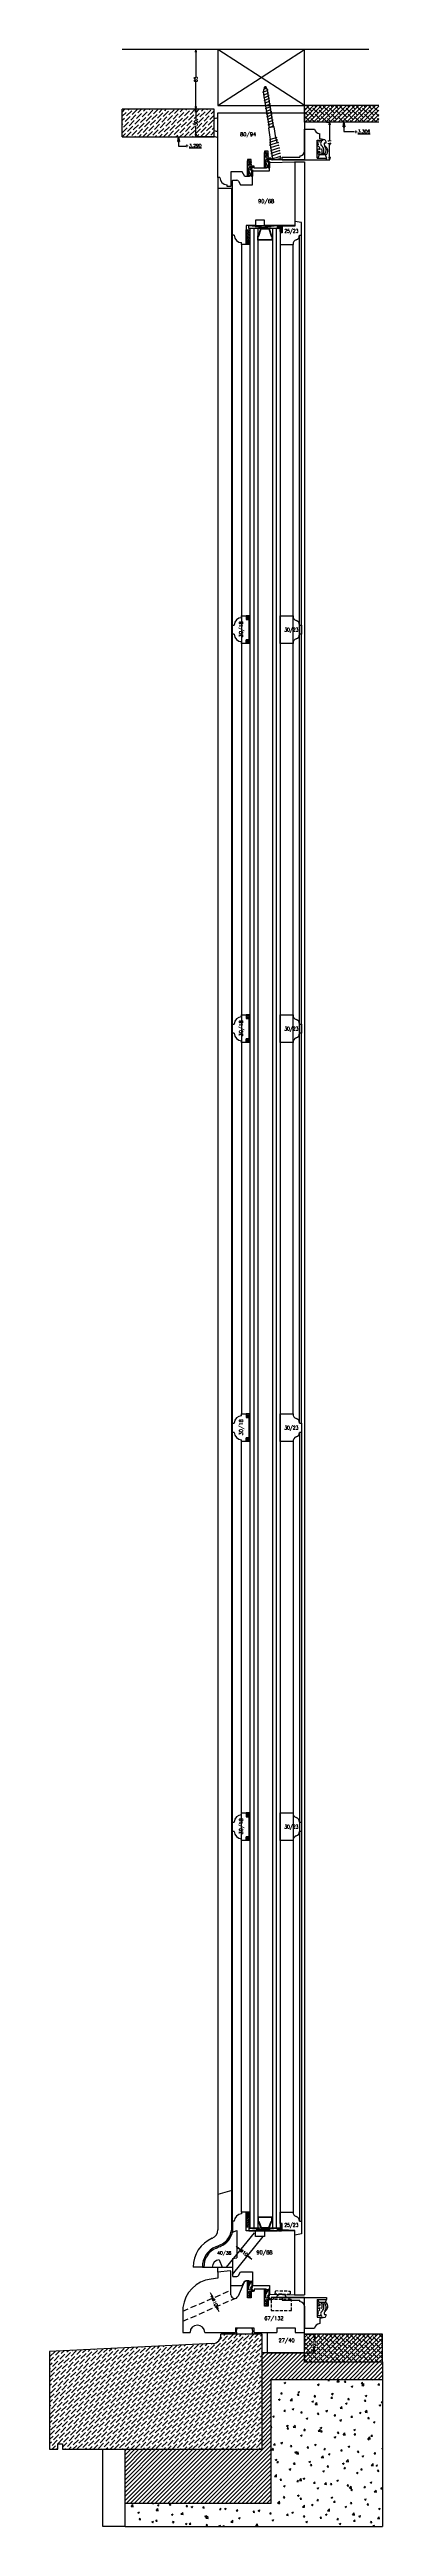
# Model space of a CAD drawing. Header units: millimetres. Extents: x 2806 to 10642, y -276 to 6064.
# Drawn here: x 4841 to 5203, y 3135 to 5829 of the extents above; entities that cross this region are included whole.
import ezdxf
from ezdxf.enums import TextEntityAlignment as Align

# ---------------------------------------------------------------- set-up
doc = ezdxf.new("R2010")
doc.units = ezdxf.units.MM
doc.linetypes.add('CACHE', pattern=[9.525, 6.35, -3.175])
doc.linetypes.add('CACHE2', pattern=[4.7625, 3.175, -1.5875])
doc.layers.get('0').update_dxf_attribs({"color": 250})
doc.layers.add('dim', color=7, linetype='Continuous')
doc.styles.add('romans', font='romans.shx')
doc.dimstyles.new('Ech 1-1', dxfattribs={"dimtxt": 3.5, "dimasz": 3, "dimexe": 0.25, "dimexo": 0, "dimgap": 0.01, "dimtad": 0, "dimdec": 8, "dimzin": 12, "dimtxsty": 'romans', "dimblk": 'CLOSEDBLANK', "dimcen": 2.5, "dimclrd": 9, "dimclre": 9, "dimclrt": 6, "dimadec": 4, "dimazin": 3, "dimtfac": 1, "dimtdec": 8, "dimtmove": 0, "dimatfit": 3, "dimldrblk": 'CLOSEDBLANK', "dimfxl": 1, "dimarcsym": 0})

# ---------------------------------------------------------------- blocks, each defined once
blk = doc.blocks.new('_ClosedBlank')
at = {"color": 0, "linetype": 'ByBlock', "lineweight": -2}
for p, q in [((-1, 0.17), (0, 0)), ((-1, 0.17), (-1, -0.17)), ((0, 0), (-1, -0.17))]:
    blk.add_line(p, q, dxfattribs=at)
blk = doc.blocks.new('*D63')
at = {"layer": 'Defpoints', "color": 0, "transparency": 16777216}
for p in [(5048.9, 3436.2), (5056.7, 3430), (5056.7, 3429.9)]:
    blk.add_point(p, dxfattribs=at)
at = {"layer": 'dim', "color": 9, "lineweight": -2, "transparency": 16777216}
for p, q in [((5046.6, 3438.2), (5044.3, 3440.1)), ((5048.9, 3436.2), (5049.1, 3436.5)), ((5048.9, 3436.3), (5049.4, 3436)), ((5056.7, 3430), (5056.3, 3430.4)), ((5056.7, 3429.9), (5056.9, 3430.2)), ((5059, 3428.1), (5061.4, 3426.2))]:
    blk.add_line(p, q, dxfattribs=at)
at = {"layer": 'dim', "color": 9, "lineweight": -2, "transparency": 16777216, "xscale": 3, "yscale": 3, "zscale": 3}
for p, rotation in [((5048.9, 3436.3), 320.9680852208882), ((5056.7, 3430), 140.9680852208882)]:
    blk.add_blockref('_ClosedBlank', p, dxfattribs=dict(at, rotation=rotation))
at = {"layer": 'dim', "color": 6, "transparency": 16777216, "insert": (5052.8, 3433.2), "char_height": 3.5, "attachment_point": 5, "rotation": 320.9681, "style": 'romans'}
blk.add_mtext('%%c10', dxfattribs=at)
blk = doc.blocks.new('*D14')
at = {"layer": 'Defpoints', "color": 0, "transparency": 16777216}
for p in [(5017.9, 3383.5), (5021.9, 3374.3), (5022.9, 3374.7)]:
    blk.add_point(p, dxfattribs=at)
at = {"layer": 'dim', "color": 9, "lineweight": -2, "transparency": 16777216}
for p, q in [((5017.7, 3386.6), (5016.5, 3389.4)), ((5017.9, 3383.5), (5019.1, 3384)), ((5018.9, 3383.9), (5019.1, 3383.3)), ((5021.9, 3374.3), (5023.1, 3374.8)), ((5022.9, 3374.7), (5022.6, 3375.2)), ((5024.1, 3372), (5025.3, 3369.2))]:
    blk.add_line(p, q, dxfattribs=at)
at = {"layer": 'dim', "color": 9, "lineweight": -2, "transparency": 16777216, "xscale": 3, "yscale": 3, "zscale": 3}
for p, rotation in [((5018.9, 3383.9), 293.6692646820706), ((5022.9, 3374.7), 113.6692646820706)]:
    blk.add_blockref('_ClosedBlank', p, dxfattribs=dict(at, rotation=rotation))
at = {"layer": 'dim', "color": 6, "transparency": 16777216, "insert": (5020.9, 3379.3), "char_height": 3.5, "attachment_point": 5, "rotation": 293.6693, "style": 'romans'}
blk.add_mtext('%%c10', dxfattribs=at)
blk = doc.blocks.new('*D64')
at = {"layer": 'Defpoints', "color": 0, "transparency": 16777216}
for p in [(5020.4, 5764.5), (5000.4, 5734.5), (5020.4, 5734.5)]:
    blk.add_point(p, dxfattribs=at)
at = {"layer": 'dim', "color": 9, "lineweight": -2, "transparency": 16777216}
for p, q in [((5020.4, 5764.5), (5000.2, 5764.5)), ((5000.4, 5761.5), (5000.4, 5752.3)), ((5000.4, 5737.5), (5000.4, 5746.6)), ((5020.4, 5734.5), (5000.2, 5734.5))]:
    blk.add_line(p, q, dxfattribs=at)
at = {"layer": 'dim', "color": 9, "lineweight": -2, "transparency": 16777216, "xscale": 3, "yscale": 3, "zscale": 3}
for p, rotation in [((5000.4, 5764.5), 90), ((5000.4, 5734.5), 270)]:
    blk.add_blockref('_ClosedBlank', p, dxfattribs=dict(at, rotation=rotation))
at = {"layer": 'dim', "color": 6, "transparency": 16777216, "insert": (5000.4, 5749.5), "char_height": 3.5, "attachment_point": 5, "rotation": 90, "style": 'romans'}
blk.add_mtext('30', dxfattribs=at)
blk = doc.blocks.new('*D65')
at = {"layer": 'Defpoints', "color": 0, "transparency": 16777216}
for p in [(5000.4, 5829.5), (5024.4, 5829.5), (5020.4, 5764.5)]:
    blk.add_point(p, dxfattribs=at)
at = {"layer": 'dim', "color": 9, "lineweight": -2, "transparency": 16777216}
for p, q in [((5024.4, 5829.5), (5000.2, 5829.5)), ((5000.4, 5826.5), (5000.4, 5799.7)), ((5000.4, 5767.5), (5000.4, 5794.2)), ((5020.4, 5764.5), (5000.2, 5764.5))]:
    blk.add_line(p, q, dxfattribs=at)
at = {"layer": 'dim', "color": 9, "lineweight": -2, "transparency": 16777216, "xscale": 3, "yscale": 3, "zscale": 3}
for p, rotation in [((5000.4, 5829.5), 90), ((5000.4, 5764.5), 270)]:
    blk.add_blockref('_ClosedBlank', p, dxfattribs=dict(at, rotation=rotation))
at = {"layer": 'dim', "color": 6, "transparency": 16777216, "insert": (5000.4, 5797), "char_height": 3.5, "attachment_point": 5, "rotation": 90, "style": 'romans'}
blk.add_mtext('65', dxfattribs=at)
blk = doc.blocks.new('*D66')
at = {"layer": 'Defpoints', "color": 0, "transparency": 16777216}
for p in [(5142.4, 5750.5), (5145.8, 5750.5), (5142.4, 5709.5)]:
    blk.add_point(p, dxfattribs=at)
at = {"layer": 'dim', "color": 9, "lineweight": -2, "transparency": 16777216}
for p, q in [((5142.4, 5750.5), (5146.1, 5750.5)), ((5145.8, 5747.5), (5145.8, 5730.8)), ((5145.8, 5712.5), (5145.8, 5726.1)), ((5142.4, 5709.5), (5146.1, 5709.5))]:
    blk.add_line(p, q, dxfattribs=at)
at = {"layer": 'dim', "color": 9, "lineweight": -2, "transparency": 16777216, "xscale": 3, "yscale": 3, "zscale": 3}
for p, rotation in [((5145.8, 5750.5), 90), ((5145.8, 5709.5), 270)]:
    blk.add_blockref('_ClosedBlank', p, dxfattribs=dict(at, rotation=rotation))
at = {"layer": 'dim', "color": 6, "transparency": 16777216, "insert": (5145.8, 5728.5), "char_height": 3.5, "attachment_point": 5, "rotation": 90, "style": 'romans'}
blk.add_mtext('41', dxfattribs=at)

msp = doc.modelspace()

# ---------------------------------------------------------------- linework, layer by layer
for p, q in [((5188.40837936, 5829.47325006), (4920.40837936, 5829.47325006)), ((5118.40837936, 5768.47325006), (5024.40837936, 5829.47325006)), ((5024.40837936, 5768.47325006), (5118.40837936, 5829.47325006)), ((5118.40837936, 5829.47325006), (5024.40837936, 5829.47325006)), ((5024.40837936, 5829.47325006), (5024.40837936, 5768.47325006)), ((5118.40837936, 5768.47325006), (5118.40837936, 5829.47325006)), ((5024.40837936, 5768.47325006), (5118.40837936, 5768.47325006)), ((5077.63192226, 5787.46262337), (5073.8416938, 5785.83868359)), ((5074.61197422, 5785.772924), (5073.8416938, 5785.83868359)), ((5074.07818011, 5783.26260715), (5075.37453724, 5789.35909093)), ((5080.31427368, 5744.57447857), (5074.07818011, 5783.26260715)), ((5076.69287228, 5788.79880721), (5074.24843011, 5787.75147539)), ((5075.01871053, 5787.6857158), (5074.24843011, 5787.75147539)), ((5075.37453724, 5789.35909093), (5078.33186349, 5785.15108113)), ((5076.69287228, 5788.79880721), (5075.70928343, 5788.88277715)), ((5077.63192226, 5787.46262337), (5076.64833342, 5787.54659331)), ((5084.7569296, 5745.29058501), (5078.33186349, 5785.15108113)), ((5199.40837936, 5768.47325006), (5118.40837936, 5768.47325006)), ((5118.40837936, 5750.47325006), (5118.40837936, 5768.47325006)), ((4920.40855027, 5734.47325006), (4920.40855027, 5764.47325006)), ((5020.40855027, 5764.47325006), (4920.40855027, 5764.47325006)), ((5020.40855027, 5734.47325006), (5020.40855027, 5764.47325006)), ((5024.40837936, 5690.47325006), (5024.40837936, 5760.47325006)), ((5024.40837936, 5760.47325006), (5118.40837936, 5760.47325006)), ((5085.49737225, 5745.40993609), (5079.57383103, 5744.4551275)), ((5081.66021505, 5731.51140043), (5079.57383103, 5744.4551275)), ((5087.44205653, 5733.34530068), (5085.49737225, 5745.40993609)), ((5118.40837936, 5760.47325006), (5118.40837936, 5709.47325006)), ((5199.40837936, 5750.47325006), (5118.40837936, 5750.47325006)), ((5118.40837936, 5718.97325006), (5118.40837936, 5742.97325006)), ((5118.40837936, 5742.97325006), (5129.40837936, 5742.97325006)), ((4920.40855027, 5734.47325006), (5020.40855027, 5734.47325006)), ((5079.10837936, 5718.97325006), (5075.10837936, 5718.97325006)), ((5075.10837936, 5718.97325006), (5075.10837936, 5700.97325006)), ((5079.10837936, 5711.47325006), (5079.10837936, 5718.97325006)), ((5082.40837936, 5711.47325006), (5079.10837936, 5711.47325006)), ((5088.50178185, 5733.6832463), (5080.52174722, 5731.13841914)), ((5080.52174722, 5731.13841914), (5081.63398701, 5731.15056999)), ((5089.21622322, 5731.23340345), (5080.53132324, 5728.46379525)), ((5080.53132324, 5728.46379525), (5081.64356304, 5728.4759461)), ((5081.54972561, 5726.54128256), (5081.66021505, 5731.51140043)), ((5084.0696246, 5710.90807002), (5081.54972561, 5726.54128256)), ((5081.80837936, 5711.47325006), (5081.80837936, 5711.44339875)), ((5082.40837936, 5709.47325006), (5082.40837936, 5711.47325006)), ((5092.16636154, 5716.60412796), (5082.53249499, 5713.53189501)), ((5082.53249499, 5713.53189501), (5083.64473478, 5713.54404587)), ((5083.00989928, 5710.5701244), (5092.64376583, 5713.64235735)), ((5087.38954206, 5733.67109545), (5088.50178185, 5733.6832463)), ((5089.25032919, 5727.78253372), (5087.44205653, 5733.34530068)), ((5088.13241377, 5731.22156319), (5089.21622322, 5731.23340345)), ((5091.05412175, 5716.5919771), (5092.16636154, 5716.60412796)), ((5091.53152604, 5713.63020649), (5092.64376583, 5713.64235735)), ((5092.54797431, 5711.09464779), (5092.1620725, 5713.4887457)), ((5094.40837936, 5709.47325006), (5094.40837936, 5712.47325006)), ((5094.40837936, 5712.47325006), (5113.40837936, 5712.47325006)), ((5113.40837936, 5713.97325006), (5113.40837936, 5712.47325006)), ((5132.40837936, 5711.47325006), (5132.40837936, 5730.97325006)), ((5132.40837936, 5730.97325006), (5138.90837936, 5730.97325006)), ((5132.40837936, 5711.47325006), (5142.40837936, 5711.47325006)), ((5134.35269677, 5714.97325006), (5132.88277284, 5711.47325006)), ((5141.40837936, 5714.97325006), (5134.35269677, 5714.97325006)), ((5135.07369506, 5732.33973867), (5135.07369506, 5737.89685603)), ((5140.52957512, 5731.2000217), (5135.07369506, 5732.33973867)), ((5140.09967112, 5727.97325006), (5142.19379343, 5727.97325006)), ((5142.40837936, 5709.47325006), (5142.40837936, 5711.47325006)), ((5024.40837936, 5690.47325006), (5024.40837936, 3457.96174638)), ((5026.40837936, 5690.47325006), (5024.40837936, 5690.47325006)), ((5050.60837936, 5696.47325006), (5038.60837936, 5696.47325006)), ((5038.60837936, 5696.47325006), (5038.60837936, 5680.47325006)), ((5040.10837936, 5686.97325006), (5040.60837936, 5687.47325006)), ((5040.10837936, 5627.47325006), (5040.10837936, 5686.97325006)), ((5040.60837936, 5687.47325006), (5045.05831016, 5687.47325006)), ((5046.78837254, 5686.47668624), (5049.11036552, 5682.47325006)), ((5053.60837936, 5691.47325006), (5050.60837936, 5696.47325006)), ((5056.10837936, 5691.47325006), (5053.60837936, 5691.47325006)), ((5056.60837936, 5691.97325006), (5056.10837936, 5691.47325006)), ((5060.60837936, 5709.97325006), (5056.60837936, 5709.97325006)), ((5056.60837936, 5709.97325006), (5056.60837936, 5691.97325006)), ((5060.60837936, 5702.47325006), (5060.60837936, 5709.97325006)), ((5063.90837936, 5702.47325006), (5060.60837936, 5702.47325006)), ((5062.10837936, 5696.97325006), (5062.60837936, 5697.47325006)), ((5062.10837936, 5682.47325006), (5062.10837936, 5696.97325006)), ((5062.60837936, 5697.47325006), (5080.60837936, 5697.47325006)), ((5063.30837936, 5702.47325006), (5063.30837936, 5702.44339875)), ((5063.90837936, 5700.47325006), (5063.90837936, 5702.47325006)), ((5074.60837936, 5700.47325006), (5063.90837936, 5700.47325006)), ((5075.10837936, 5700.97325006), (5074.60837936, 5700.47325006)), ((5080.60837936, 5706.25710423), (5081.10820991, 5706.77012065)), ((5080.60837936, 5697.47325006), (5080.60837936, 5706.25710423)), ((5081.10820991, 5706.77012065), (5107.60854882, 5707.47325006)), ((5118.40837936, 5709.47325006), (5082.40837936, 5709.47325006)), ((5083.00989928, 5710.5701244), (5083.51546282, 5710.57564752)), ((5083.66266248, 5709.66243491), (5083.50352772, 5710.64969178)), ((5083.66266248, 5709.66243491), (5092.54797431, 5711.09464779)), ((5094.40837936, 5709.47325006), (5118.40837936, 5709.47325006)), ((5107.60854882, 5707.47325006), (5118.40837936, 5707.47325006)), ((5107.60854882, 5707.47325006), (5108.10837936, 5706.98626648)), ((5108.10837936, 5706.98626648), (5108.10837936, 5637.97325006)), ((5118.40837936, 5709.47325006), (5142.40837936, 5709.47325006)), ((5118.40837936, 5707.47325006), (5118.40837936, 3387.47325006)), ((5040.10837936, 5678.47325006), (5024.40837936, 5678.47325006)), ((5034.40837936, 5680.47325006), (5034.40837936, 5682.47325006)), ((5038.60837936, 5680.47325006), (5034.40837936, 5680.47325006)), ((5039.60837936, 3460.79906108), (5039.60837936, 5678.47325006)), ((5049.11036552, 5682.47325006), (5062.10837936, 5682.47325006)), ((5065.10837936, 5637.97325006), (5055.10837936, 5637.97325006)), ((5055.10837936, 5637.97325006), (5055.10837936, 5617.47325006)), ((5055.10837936, 5633.47325006), (5059.10837936, 5633.47325006)), ((5055.10837936, 5621.47325006), (5055.10837936, 5633.47325006)), ((5058.10837936, 5634.97325006), (5089.10837936, 5637.97325006)), ((5058.10837936, 5637.97325006), (5089.10837936, 5634.97325006)), ((5058.10837936, 5634.97325006), (5058.10837936, 5637.97325006)), ((5058.10837936, 5637.97325006), (5089.10837936, 5637.97325006)), ((5089.10837936, 5634.97325006), (5058.10837936, 5634.97325006)), ((5059.10837936, 5634.97325006), (5059.10837936, 3459.97325006)), ((5092.10837936, 5634.97325006), (5059.10837936, 5634.97325006)), ((5059.10837936, 5633.47325006), (5059.10837936, 5621.47325006)), ((5063.35837936, 5634.97325006), (5063.35837936, 3459.97325006)), ((5075.10837936, 5643.97325006), (5065.10837936, 5643.97325006)), ((5065.10837936, 5643.97325006), (5065.10837936, 5637.97325006)), ((5067.60837936, 5634.97325006), (5067.60837936, 3459.97325006)), ((5068.6079191, 5626.97359527), (5071.04124988, 5634.97359527)), ((5068.96345812, 5626.47359527), (5071.3967889, 5634.47359527)), ((5071.04124988, 5634.97359527), (5080.17458832, 5634.97359527)), ((5071.3967889, 5634.47359527), (5079.8190493, 5634.47359527)), ((5075.10837936, 5637.97325006), (5075.10837936, 5643.97325006)), ((5108.10837936, 5637.97325006), (5075.10837936, 5637.97325006)), ((5079.8190493, 5634.47359527), (5082.25238009, 5626.47359527)), ((5080.17458832, 5634.97359527), (5082.6079191, 5626.97359527)), ((5083.60837936, 5634.97325006), (5083.60837936, 3459.97325006)), ((5087.85837936, 5634.97325006), (5087.85837936, 3459.97325006)), ((5089.10837936, 5637.97325006), (5089.10837936, 5634.97325006)), ((5090.10837936, 5637.97325006), (5092.10837936, 5637.97325006)), ((5092.10837936, 5634.97325006), (5090.10837936, 5634.97325006)), ((5092.10837936, 5637.97325006), (5092.10837936, 5634.97325006)), ((5092.10837936, 5631.47325006), (5092.10837936, 5637.4624505)), ((5092.10837936, 5634.97325006), (5092.10837936, 3459.97325006)), ((5108.10837936, 5637.47325006), (5094.10837936, 5636.97325006)), ((5094.10837936, 5637.4624505), (5094.10837936, 5631.47325006)), ((5094.10837936, 5636.97325006), (5094.10837936, 5629.97325006)), ((5115.10837936, 5641.22325006), (5108.10837936, 5642.47325006)), ((5108.10837936, 5642.47325006), (5108.10837936, 5637.47325006)), ((5115.10837936, 5627.47325006), (5115.10837936, 5641.22325006)), ((5040.10837936, 4335.47325006), (5040.10837936, 5627.47325006)), ((5042.10837936, 5627.47325006), (5040.10837936, 5627.47325006)), ((5050.10837936, 5617.47325006), (5050.10837936, 5619.47325006)), ((5055.10837936, 5617.47325006), (5050.10837936, 5617.47325006)), ((5050.10837936, 5617.47325006), (5050.10837936, 4345.47325006)), ((5055.10837936, 5621.47325006), (5059.10837936, 5621.47325006)), ((5055.10837936, 5617.47325006), (5055.10837936, 5621.47325006)), ((5059.10837936, 5621.47325006), (5055.10837936, 5621.47325006)), ((5059.10837936, 5617.47325006), (5055.10837936, 5617.47325006)), ((5059.10837936, 5621.47325006), (5059.10837936, 5617.47325006)), ((5067.6079191, 5621.97359527), (5067.6079191, 5626.97359527)), ((5067.6079191, 5626.97359527), (5068.6079191, 5626.97359527)), ((5083.6079191, 5621.97359527), (5067.6079191, 5621.97359527)), ((5068.1079191, 5622.47359527), (5068.1079191, 5626.47359527)), ((5068.1079191, 5626.47359527), (5068.96345812, 5626.47359527)), ((5083.1079191, 5622.47359527), (5068.1079191, 5622.47359527)), ((5082.25238009, 5626.47359527), (5083.1079191, 5626.47359527)), ((5082.6079191, 5626.97359527), (5083.6079191, 5626.97359527)), ((5083.1079191, 5626.47359527), (5083.1079191, 5622.47359527)), ((5083.6079191, 5626.97359527), (5083.6079191, 5621.97359527)), ((5094.10837936, 5629.97325006), (5092.10837936, 5629.97325006)), ((5092.10837936, 5629.97325006), (5092.10837936, 5617.47325006)), ((5092.10837936, 5617.47325006), (5106.10837936, 5617.47325006)), ((5106.10837936, 4345.47325006), (5106.10837936, 5617.47325006)), ((5113.10837936, 5627.47325006), (5115.10837936, 5627.47325006)), ((5113.10837936, 4335.47325006), (5113.10837936, 5627.2401558)), ((5115.10837936, 4335.47325006), (5115.10837936, 5627.47325006)), ((5040.10837936, 5193.47325006), (5040.10837936, 5203.47325006)), ((5040.10837936, 5203.47325006), (5042.10837936, 5203.47325006)), ((5050.10837936, 5211.47325006), (5050.10837936, 5213.47325006)), ((5050.10837936, 5213.47325006), (5055.10837936, 5213.47325006)), ((5059.10837936, 5213.47325006), (5055.10837936, 5213.47325006)), ((5055.10837936, 5213.47325006), (5055.10837936, 5209.47325006)), ((5055.10837936, 5213.47325006), (5055.10837936, 5209.47325006)), ((5055.10837936, 5209.47325006), (5059.10837936, 5209.47325006)), ((5055.10837936, 5209.47325006), (5058.10837936, 5209.47325006)), ((5058.70837936, 5209.47325006), (5058.10837936, 5209.47325006)), ((5058.10837936, 5209.47325006), (5058.10837936, 5187.47325006)), ((5058.10837936, 5209.47325006), (5058.10837936, 5187.47325006)), ((5058.70837936, 5187.47325006), (5058.70837936, 5209.47325006)), ((5059.10837936, 5209.47325006), (5059.10837936, 5213.47325006)), ((5092.10837936, 5183.47325006), (5092.10837936, 5213.47325006)), ((5092.10837936, 5213.47325006), (5106.10837936, 5213.47325006)), ((5113.10837936, 5203.47325006), (5115.10837936, 5203.47325006)), ((5115.10837936, 5203.47325006), (5115.10837936, 5193.47325006)), ((5042.10837936, 5193.47325006), (5040.10837936, 5193.47325006)), ((5050.10837936, 5183.47325006), (5050.10837936, 5185.47325006)), ((5055.10837936, 5183.47325006), (5050.10837936, 5183.47325006)), ((5055.10837936, 5187.47325006), (5059.10837936, 5187.47325006)), ((5055.10837936, 5183.47325006), (5055.10837936, 5187.47325006)), ((5058.10837936, 5187.47325006), (5055.10837936, 5187.47325006)), ((5055.10837936, 5187.47325006), (5055.10837936, 5183.47325006)), ((5059.10837936, 5183.47325006), (5055.10837936, 5183.47325006)), ((5058.10837936, 5187.47325006), (5058.70837936, 5187.47325006)), ((5059.10837936, 5187.47325006), (5059.10837936, 5183.47325006)), ((5106.10837936, 5183.47325006), (5092.10837936, 5183.47325006)), ((5115.10837936, 5193.47325006), (5113.10837936, 5193.47325006)), ((5040.10837936, 4759.47325006), (5040.10837936, 4769.47325006)), ((5040.10837936, 4769.47325006), (5042.10837936, 4769.47325006)), ((5050.10837936, 4777.47325006), (5050.10837936, 4779.47325006)), ((5050.10837936, 4779.47325006), (5055.10837936, 4779.47325006)), ((5059.10837936, 4779.47325006), (5055.10837936, 4779.47325006)), ((5055.10837936, 4779.47325006), (5055.10837936, 4775.47325006)), ((5055.10837936, 4779.47325006), (5055.10837936, 4775.47325006)), ((5055.10837936, 4775.47325006), (5059.10837936, 4775.47325006)), ((5055.10837936, 4775.47325006), (5058.10837936, 4775.47325006)), ((5058.70837936, 4775.47325006), (5058.10837936, 4775.47325006)), ((5058.10837936, 4775.47325006), (5058.10837936, 4753.47325006)), ((5058.10837936, 4775.47325006), (5058.10837936, 4753.47325006)), ((5058.70837936, 4753.47325006), (5058.70837936, 4775.47325006)), ((5059.10837936, 4775.47325006), (5059.10837936, 4779.47325006)), ((5092.10837936, 4749.47325006), (5092.10837936, 4779.47325006)), ((5092.10837936, 4779.47325006), (5106.10837936, 4779.47325006)), ((5113.10837936, 4769.47325006), (5115.10837936, 4769.47325006)), ((5115.10837936, 4769.47325006), (5115.10837936, 4759.47325006)), ((5042.10837936, 4759.47325006), (5040.10837936, 4759.47325006)), ((5050.10837936, 4749.47325006), (5050.10837936, 4751.47325006)), ((5055.10837936, 4749.47325006), (5050.10837936, 4749.47325006)), ((5055.10837936, 4753.47325006), (5059.10837936, 4753.47325006)), ((5055.10837936, 4749.47325006), (5055.10837936, 4753.47325006)), ((5058.10837936, 4753.47325006), (5055.10837936, 4753.47325006)), ((5055.10837936, 4753.47325006), (5055.10837936, 4749.47325006)), ((5059.10837936, 4749.47325006), (5055.10837936, 4749.47325006)), ((5058.10837936, 4753.47325006), (5058.70837936, 4753.47325006)), ((5059.10837936, 4753.47325006), (5059.10837936, 4749.47325006)), ((5106.10837936, 4749.47325006), (5092.10837936, 4749.47325006)), ((5115.10837936, 4759.47325006), (5113.10837936, 4759.47325006)), ((5050.10837936, 4343.47325006), (5050.10837936, 4345.47325006)), ((5050.10837936, 4345.47325006), (5055.10837936, 4345.47325006)), ((5059.10837936, 4345.47325006), (5055.10837936, 4345.47325006)), ((5055.10837936, 4345.47325006), (5055.10837936, 4341.47325006)), ((5055.10837936, 4345.47325006), (5055.10837936, 4341.47325006)), ((5055.10837936, 4341.47325006), (5059.10837936, 4341.47325006)), ((5055.10837936, 4341.47325006), (5058.10837936, 4341.47325006)), ((5058.70837936, 4341.47325006), (5058.10837936, 4341.47325006)), ((5058.10837936, 4341.47325006), (5058.10837936, 4319.47325006)), ((5058.10837936, 4341.47325006), (5058.10837936, 4319.47325006)), ((5058.70837936, 4319.47325006), (5058.70837936, 4341.47325006)), ((5059.10837936, 4341.47325006), (5059.10837936, 4345.47325006)), ((5092.10837936, 4315.47325006), (5092.10837936, 4345.47325006)), ((5092.10837936, 4345.47325006), (5106.10837936, 4345.47325006)), ((5040.10837936, 4325.47325006), (5040.10837936, 4335.47325006)), ((5040.10837936, 4335.47325006), (5042.10837936, 4335.47325006)), ((5040.10837936, 3467.47325006), (5040.10837936, 4325.47325006)), ((5042.10837936, 4325.47325006), (5040.10837936, 4325.47325006)), ((5050.10837936, 4315.47325006), (5050.10837936, 4317.47325006)), ((5050.10837936, 3477.47325006), (5050.10837936, 4315.47325006)), ((5055.10837936, 4315.47325006), (5050.10837936, 4315.47325006)), ((5055.10837936, 4319.47325006), (5059.10837936, 4319.47325006)), ((5055.10837936, 4315.47325006), (5055.10837936, 4319.47325006)), ((5058.10837936, 4319.47325006), (5055.10837936, 4319.47325006)), ((5055.10837936, 4319.47325006), (5055.10837936, 4315.47325006)), ((5059.10837936, 4315.47325006), (5055.10837936, 4315.47325006)), ((5058.10837936, 4319.47325006), (5058.70837936, 4319.47325006)), ((5059.10837936, 4319.47325006), (5059.10837936, 4315.47325006)), ((5106.10837936, 4315.47325006), (5092.10837936, 4315.47325006)), ((5106.10837936, 4315.47325006), (5106.10837936, 3477.47325006)), ((5113.10837936, 4335.47325006), (5115.10837936, 4335.47325006)), ((5113.10837936, 4325.47325006), (5113.10837936, 3467.70634432)), ((5115.10837936, 4325.47325006), (5113.10837936, 4325.47325006)), ((5115.10837936, 4335.47325006), (5115.10837936, 4325.47325006)), ((5115.10837936, 4325.47325006), (5115.10837936, 3467.47325006)), ((5050.10837936, 3909.47325006), (5050.10837936, 3911.47325006)), ((5050.10837936, 3911.47325006), (5055.10837936, 3911.47325006)), ((5059.10837936, 3911.47325006), (5055.10837936, 3911.47325006)), ((5055.10837936, 3911.47325006), (5055.10837936, 3907.47325006)), ((5055.10837936, 3911.47325006), (5055.10837936, 3907.47325006)), ((5055.10837936, 3907.47325006), (5059.10837936, 3907.47325006)), ((5055.10837936, 3907.47325006), (5058.10837936, 3907.47325006)), ((5058.70837936, 3907.47325006), (5058.10837936, 3907.47325006)), ((5058.10837936, 3907.47325006), (5058.10837936, 3885.47325006)), ((5058.10837936, 3907.47325006), (5058.10837936, 3885.47325006)), ((5058.70837936, 3885.47325006), (5058.70837936, 3907.47325006)), ((5059.10837936, 3907.47325006), (5059.10837936, 3911.47325006)), ((5092.10837936, 3881.47325006), (5092.10837936, 3911.47325006)), ((5092.10837936, 3911.47325006), (5106.10837936, 3911.47325006)), ((5040.10837936, 3891.47325006), (5040.10837936, 3901.47325006)), ((5040.10837936, 3901.47325006), (5042.10837936, 3901.47325006)), ((5042.10837936, 3891.47325006), (5040.10837936, 3891.47325006)), ((5050.10837936, 3881.47325006), (5050.10837936, 3883.47325006)), ((5055.10837936, 3881.47325006), (5050.10837936, 3881.47325006)), ((5055.10837936, 3885.47325006), (5059.10837936, 3885.47325006)), ((5055.10837936, 3881.47325006), (5055.10837936, 3885.47325006)), ((5058.10837936, 3885.47325006), (5055.10837936, 3885.47325006)), ((5055.10837936, 3885.47325006), (5055.10837936, 3881.47325006)), ((5059.10837936, 3881.47325006), (5055.10837936, 3881.47325006)), ((5058.10837936, 3885.47325006), (5058.70837936, 3885.47325006)), ((5059.10837936, 3885.47325006), (5059.10837936, 3881.47325006)), ((5106.10837936, 3881.47325006), (5092.10837936, 3881.47325006)), ((5113.10837936, 3901.47325006), (5115.10837936, 3901.47325006)), ((5115.10837936, 3891.47325006), (5113.10837936, 3891.47325006)), ((5115.10837936, 3901.47325006), (5115.10837936, 3891.47325006)), ((5039.60837936, 3500.89578527), (5024.40837936, 3496.47325006)), ((5055.10837936, 3477.47325006), (5050.10837936, 3477.47325006)), ((5050.10837936, 3477.47325006), (5050.10837936, 3475.47325006)), ((5059.10837936, 3477.47325006), (5055.10837936, 3477.47325006)), ((5055.10837936, 3477.47325006), (5055.10837936, 3473.47325006)), ((5055.10837936, 3456.97325006), (5055.10837936, 3477.47325006)), ((5059.10837936, 3473.47325006), (5059.10837936, 3477.47325006)), ((5092.10837936, 3464.97325006), (5092.10837936, 3477.47325006)), ((5092.10837936, 3477.47325006), (5106.10837936, 3477.47325006)), ((5033.67366333, 3417.47325006), (5064.10837936, 3455.01421874)), ((5042.10837936, 3467.47325006), (5040.10837936, 3467.47325006)), ((5040.10837936, 3467.47325006), (5040.10837936, 3455.46380759)), ((5040.10837936, 3455.55316747), (5045.11036552, 3457.47325006)), ((5040.10837936, 3409.53118162), (5073.70574324, 3450.97325006)), ((5045.11036552, 3457.47325006), (5045.11036552, 3427.47325006)), ((5059.10837936, 3473.47325006), (5055.10837936, 3473.47325006)), ((5055.10837936, 3473.47325006), (5055.10837936, 3461.47325006)), ((5055.10837936, 3473.47325006), (5059.10837936, 3473.47325006)), ((5055.10837936, 3461.47325006), (5059.10837936, 3461.47325006)), ((5065.10837936, 3456.97325006), (5055.10837936, 3456.97325006)), ((5058.10837936, 3456.97325006), (5089.10837936, 3459.97325006)), ((5058.10837936, 3459.97325006), (5089.10837936, 3456.97325006)), ((5089.10837936, 3459.97325006), (5058.10837936, 3459.97325006)), ((5058.10837936, 3459.97325006), (5058.10837936, 3456.97325006)), ((5058.10837936, 3456.97325006), (5089.10837936, 3456.97325006)), ((5059.10837936, 3461.47325006), (5059.10837936, 3473.47325006)), ((5092.10837936, 3459.97325006), (5059.10837936, 3459.97325006)), ((5065.10837936, 3450.97325006), (5065.10837936, 3456.97325006)), ((5075.10837936, 3450.97325006), (5065.10837936, 3450.97325006)), ((5083.6079191, 3471.97290485), (5067.6079191, 3471.97290485)), ((5067.6079191, 3471.97290485), (5067.6079191, 3466.97290485)), ((5067.6079191, 3466.97290485), (5068.6079191, 3466.97290485)), ((5083.1079191, 3471.47290485), (5068.1079191, 3471.47290485)), ((5068.1079191, 3471.47290485), (5068.1079191, 3467.47290485)), ((5068.1079191, 3467.47290485), (5068.96345812, 3467.47290485)), ((5068.6079191, 3466.97290485), (5071.04124988, 3459.97290485)), ((5068.96345812, 3467.47290485), (5071.3967889, 3460.47290485)), ((5071.04124988, 3459.97290485), (5080.17458832, 3459.97290485)), ((5071.3967889, 3460.47290485), (5079.8190493, 3460.47290485)), ((5075.10837936, 3456.97325006), (5075.10837936, 3450.97325006)), ((5108.10837936, 3456.97325006), (5075.10837936, 3456.97325006)), ((5079.8190493, 3460.47290485), (5082.25238009, 3467.47290485)), ((5080.17458832, 3459.97290485), (5082.6079191, 3466.97290485)), ((5082.25238009, 3467.47290485), (5083.1079191, 3467.47290485)), ((5082.6079191, 3466.97290485), (5083.6079191, 3466.97290485)), ((5083.1079191, 3467.47290485), (5083.1079191, 3471.47290485)), ((5083.6079191, 3466.97290485), (5083.6079191, 3471.97290485)), ((5089.10837936, 3456.97325006), (5089.10837936, 3459.97325006)), ((5092.10837936, 3459.97325006), (5090.10837936, 3459.97325006)), ((5090.10837936, 3456.97325006), (5092.10837936, 3456.97325006)), ((5094.10837936, 3464.97325006), (5092.10837936, 3464.97325006)), ((5092.10837936, 3463.47325006), (5092.10837936, 3457.48404962)), ((5092.10837936, 3456.97325006), (5092.10837936, 3459.97325006)), ((5094.10837936, 3457.97325006), (5094.10837936, 3464.97325006)), ((5094.10837936, 3457.48404962), (5094.10837936, 3463.47325006)), ((5108.10837936, 3457.47325006), (5094.10837936, 3457.97325006)), ((5108.10837936, 3452.47325006), (5108.10837936, 3457.47325006)), ((5108.10837936, 3387.96023364), (5108.10837936, 3456.97325006)), ((5115.10837936, 3453.72325006), (5108.10837936, 3452.47325006)), ((5113.10837936, 3467.47325006), (5115.10837936, 3467.47325006)), ((5115.10837936, 3467.47325006), (5115.10837936, 3453.72325006)), ((5025.61036552, 3425.47325006), (5029.11036552, 3417.47325006)), ((5040.11036552, 3427.03580674), (5045.11036552, 3427.47325006)), ((5040.11036552, 3427.03580674), (5040.11036552, 3417.47325006)), ((5007.60980897, 3417.47325006), (4997.60738085, 3417.47325006)), ((5007.60980897, 3417.47325006), (5009.11036552, 3417.47325006)), ((5009.11036552, 3417.47325006), (5018.11036552, 3417.47325006)), ((5024.40837936, 3405.5227975), (5016.96636842, 3404.6110567)), ((5018.11036552, 3417.47325006), (5029.11036552, 3417.47325006)), ((5024.40837936, 3411.88893426), (5024.40837936, 3417.47325006)), ((5037.60837936, 3413.47325006), (5024.40837936, 3411.88893426)), ((5024.40837936, 3411.88893426), (5024.40837936, 3405.5227975)), ((5029.11036552, 3417.47325006), (5040.10837936, 3417.47325006)), ((5038.60837936, 3387.47325006), (5038.60837936, 3412.47325006)), ((5038.60837936, 3397.47325006), (5050.60837936, 3397.47325006)), ((5040.10837936, 3417.47325006), (5040.10837936, 3407.97325006)), ((5040.10837936, 3407.97325006), (5040.60837936, 3407.47325006)), ((5040.60837936, 3407.47325006), (5045.05831016, 3407.47325006)), ((5053.10669996, 3401.33771733), (5046.26720632, 3385.85677696)), ((5046.78837254, 3408.46981388), (5049.11036552, 3412.47325006)), ((5049.11036552, 3412.47325006), (5062.10837936, 3412.47325006)), ((5050.60837936, 3397.47325006), (5053.60837936, 3402.47325006)), ((5050.60837936, 3397.47325006), (5053.60837936, 3402.47325006)), ((5050.60837936, 3397.47325006), (5053.60837936, 3402.47325006)), ((5055.10837936, 3402.47325006), (5053.10669996, 3401.33771733)), ((5053.60837936, 3402.47325006), (5055.10837936, 3402.47325006)), ((5056.10837936, 3402.47325006), (5055.10837936, 3402.47325006)), ((5056.60837936, 3401.97325006), (5056.10837936, 3402.47325006)), ((5056.60837936, 3383.97325006), (5056.60837936, 3401.97325006)), ((5062.10837936, 3412.47325006), (5062.10837936, 3397.97325006)), ((5062.10837936, 3397.97325006), (5062.60837936, 3397.47325006)), ((5062.60837936, 3397.47325006), (5080.60837936, 3397.47325006)), ((5080.60837936, 3397.47325006), (5080.60837936, 3388.68939589)), ((4986.40837936, 3373.47325006), (4986.40837936, 3346.47325006)), ((5060.60837936, 3383.97325006), (5056.60837936, 3383.97325006)), ((5063.90837936, 3391.47325006), (5060.60837936, 3391.47325006)), ((5060.60837936, 3391.47325006), (5060.60837936, 3383.97325006)), ((5074.60837936, 3393.47325006), (5063.90837936, 3393.47325006)), ((5063.90837936, 3393.47325006), (5063.90837936, 3391.47325006)), ((5075.10837936, 3392.97325006), (5074.60837936, 3393.47325006)), ((5075.10837936, 3374.97325006), (5075.10837936, 3392.97325006)), ((5079.10837936, 3374.97325006), (5075.10837936, 3374.97325006)), ((5082.40837936, 3382.47325006), (5079.10837936, 3382.47325006)), ((5079.10837936, 3382.47325006), (5079.10837936, 3374.97325006)), ((5079.10837936, 3377.2138035), (5079.10837936, 3377.72860853)), ((5080.60837936, 3388.68939589), (5081.10820991, 3388.17637947)), ((5081.10820991, 3388.17637947), (5107.60854882, 3387.47325006)), ((5118.40837936, 3384.47325006), (5082.40837936, 3384.47325006)), ((5082.40837936, 3384.47325006), (5082.40837936, 3382.47325006)), ((5094.40837936, 3384.47325006), (5094.40837936, 3381.47325006)), ((5094.40837936, 3384.47325006), (5118.40837936, 3384.47325006)), ((5094.40837936, 3381.47325006), (5113.40837936, 3381.47325006)), ((5107.60854882, 3387.47325006), (5108.10837936, 3387.96023364)), ((5107.60854882, 3387.47325006), (5118.40837936, 3387.47325006)), ((5113.40837936, 3379.97325006), (5113.40837936, 3381.47325006)), ((5118.40837936, 3384.47325006), (5142.40837936, 3384.47325006)), ((5118.40837936, 3346.47325006), (5118.40837936, 3384.47325006)), ((5118.40837936, 3374.97325006), (5118.40837936, 3350.97325006)), ((5132.40837936, 3382.47325006), (5142.40837936, 3382.47325006)), ((5132.40837936, 3382.47325006), (5132.40837936, 3362.97325006)), ((5134.35269677, 3378.97325006), (5132.88277284, 3382.47325006)), ((5141.40837936, 3378.97325006), (5134.35269677, 3378.97325006)), ((5142.40837936, 3384.47325006), (5142.40837936, 3382.47325006)), ((4986.40837936, 3346.47325006), (4994.09829721, 3346.47325006)), ((5010.09829721, 3346.47325006), (5043.40837936, 3346.47325006)), ((5072.40837936, 3344.47325006), (5027.40837936, 3344.47325006)), ((5043.40837936, 3351.47325006), (5063.40837936, 3351.47325006)), ((5043.40837936, 3351.47325006), (5043.40837936, 3346.47325006)), ((5063.40837936, 3351.47325006), (5063.40837936, 3346.47325006)), ((5063.40837936, 3346.47325006), (5088.40837936, 3346.47325006)), ((5072.40837936, 3219.47325006), (5072.40837936, 3344.47325006)), ((5078.40837936, 3324.47325006), (5078.40837936, 3346.47325006)), ((5088.40837936, 3351.47325006), (5108.40837936, 3351.47325006)), ((5088.40837936, 3351.47325006), (5088.40837936, 3346.47325006)), ((5108.40837936, 3351.47325006), (5108.40837936, 3346.47325006)), ((5108.40837936, 3346.47325006), (5118.40837936, 3346.47325006)), ((5118.40837936, 3350.97325006), (5129.40837936, 3350.97325006)), ((5118.40837936, 3324.47325006), (5118.40837936, 3346.47325006)), ((5203.22447, 3344.47325006), (5118.40837936, 3344.47325006)), ((5132.40837936, 3362.97325006), (5138.90837936, 3362.97325006)), ((5140.52957512, 3362.74647842), (5135.07369506, 3361.60676145)), ((5135.07369506, 3361.60676145), (5135.07369506, 3356.04964409)), ((5140.09967112, 3365.97325006), (5142.19379343, 3365.97325006)), ((5203.22447, 3314.47325006), (5203.22447, 3344.47325006)), ((5018.86597571, 3334.29329137), (4841.40837936, 3325.80839111)), ((4841.40837936, 3325.80839111), (4841.40837936, 3219.47325006)), ((5118.40837936, 3324.47325006), (5072.40837936, 3324.47325006)), ((5078.40837936, 3324.47325006), (5118.40837936, 3324.47325006)), ((5118.40837936, 3314.47325006), (5118.40837936, 3324.47325006)), ((5118.40837936, 3314.47325006), (5203.22447, 3314.47325006)), ((5203.22447, 3314.47325006), (5203.22447, 3295.47325006)), ((5082.40837936, 3295.47325006), (5203.22447, 3295.47325006)), ((5082.40837936, 3160.47325006), (5082.40837936, 3295.47325006)), ((5203.22447, 3295.47325006), (5203.22447, 3135.47325006)), ((4841.40837936, 3219.47325006), (4850.40837936, 3219.47325006)), ((4850.40837936, 3219.47325006), (4850.40837936, 3225.47325006)), ((4850.40837936, 3225.47325006), (4855.40837936, 3225.47325006)), ((4855.40837936, 3225.47325006), (4855.40837936, 3219.47325006)), ((4855.40837936, 3219.47325006), (5072.40837936, 3219.47325006)), ((4899.40837936, 3135.47325006), (4899.40837936, 3219.47325006)), ((4923.40837936, 3135.47325006), (4923.40837936, 3219.47325006)), ((5082.40837936, 3160.47325006), (4923.40837936, 3160.47325006)), ((4923.40837936, 3135.47325006), (4899.40837936, 3135.47325006)), ((4923.40837936, 3135.47325006), (5203.22447, 3135.47325006))]:
    msp.add_line(p, q)
at = {"linetype": 'Continuous'}
for p, q in [((5118.40837936, 5767.69718678), (5119.18444265, 5768.47325006)), ((5118.40837936, 5763.20705872), (5123.67457071, 5768.47325006)), ((5118.40837936, 5758.71693066), (5128.16469877, 5768.47325006)), ((5118.40837936, 5754.2268026), (5132.65482683, 5768.47325006)), ((5119.87185516, 5764.67053452), (5118.40837936, 5766.13401032)), ((5119.14495489, 5750.47325006), (5137.14495489, 5768.47325006)), ((5126.60704725, 5762.42547049), (5120.99438718, 5768.03813056)), ((5123.63508295, 5750.47325006), (5141.63508295, 5768.47325006)), ((5133.34223935, 5760.18040646), (5127.72957927, 5765.79306653)), ((5128.12521101, 5750.47325006), (5146.12521101, 5768.47325006)), ((5131.09717532, 5766.91559855), (5129.5395238, 5768.47325006)), ((5132.61533907, 5750.47325006), (5150.61533907, 5768.47325006)), ((5137.83236741, 5764.67053452), (5134.02965186, 5768.47325006)), ((5137.10546713, 5750.47325006), (5155.10546713, 5768.47325006)), ((5144.5675595, 5762.42547049), (5138.95489942, 5768.03813056)), ((5141.59559519, 5750.47325006), (5159.59559519, 5768.47325006)), ((5151.30275159, 5760.18040646), (5145.69009151, 5765.79306653)), ((5146.08572325, 5750.47325006), (5164.08572325, 5768.47325006)), ((5149.05768756, 5766.91559855), (5147.50003605, 5768.47325006)), ((5150.57585131, 5750.47325006), (5168.57585131, 5768.47325006)), ((5155.79287965, 5764.67053452), (5151.99016411, 5768.47325006)), ((5155.06597937, 5750.47325006), (5173.06597937, 5768.47325006)), ((5162.52807174, 5762.42547049), (5156.91541166, 5768.03813056)), ((5159.55610743, 5750.47325006), (5177.55610743, 5768.47325006)), ((5169.26326383, 5760.18040646), (5163.65060375, 5765.79306653)), ((5164.04623549, 5750.47325006), (5182.04623549, 5768.47325006)), ((5167.0181998, 5766.91559855), (5165.46054829, 5768.47325006)), ((5168.53636355, 5750.47325006), (5186.53636355, 5768.47325006)), ((5173.75339189, 5764.67053452), (5169.95067635, 5768.47325006)), ((5173.02649161, 5750.47325006), (5191.02649161, 5768.47325006)), ((5180.48858398, 5762.42547049), (5174.87592391, 5768.03813056)), ((5177.51661967, 5750.47325006), (5195.51661967, 5768.47325006)), ((5187.22377607, 5760.18040646), (5181.611116, 5765.79306653)), ((5182.00674774, 5750.47325006), (5199.40837936, 5767.87488169)), ((5184.97871204, 5766.91559855), (5183.42106053, 5768.47325006)), ((5191.71390413, 5764.67053452), (5187.91118859, 5768.47325006)), ((5198.44909622, 5762.42547049), (5192.83643615, 5768.03813056)), ((4920.40855027, 5757.01963919), (4924.55145543, 5761.16254436)), ((4920.40855027, 5752.52951113), (4922.86765741, 5754.98861828)), ((4920.40855027, 5748.03938307), (4921.18385939, 5748.81469219)), ((4920.40855027, 5739.05912695), (4925.67398745, 5744.32456413)), ((4920.62259338, 5761.72381037), (4923.37203307, 5764.47325006)), ((4921.7451254, 5744.88583014), (4927.35778547, 5750.49849022)), ((4923.42892342, 5751.05975622), (4929.0415835, 5756.6724163)), ((4924.8029295, 5734.47325006), (4930.16411551, 5739.83443607)), ((4925.11272144, 5757.23368231), (4930.72538152, 5762.84634238)), ((4926.23525346, 5740.39570208), (4931.84791353, 5746.00836216)), ((4926.79651947, 5763.40760839), (4927.86216113, 5764.47325006)), ((4927.91905148, 5746.56962816), (4933.53171156, 5752.18228824)), ((4929.6028495, 5752.74355425), (4935.21550958, 5758.35621432)), ((4930.72538152, 5735.90557402), (4936.33804159, 5741.5182341)), ((4931.28664753, 5758.91748033), (4936.84241726, 5764.47325006)), ((4932.40917954, 5742.0795001), (4938.02183962, 5747.69216018)), ((4934.09297756, 5748.25342619), (4939.70563764, 5753.86608626)), ((4935.77677559, 5754.42735227), (4941.38943566, 5760.04001235)), ((4936.8993076, 5737.58937204), (4942.51196768, 5743.20203212)), ((4937.46057361, 5760.60127835), (4941.33254532, 5764.47325006)), ((4938.58310562, 5743.76329813), (4944.1957657, 5749.3759582)), ((4940.26690365, 5749.93722421), (4945.87956372, 5755.54988429)), ((4941.95070167, 5756.11115029), (4947.56336175, 5761.72381037)), ((4942.76344174, 5734.47325006), (4947.00209574, 5738.71190406)), ((4943.07323368, 5739.27317007), (4948.68589376, 5744.88583014)), ((4943.63449969, 5762.28507638), (4945.82267338, 5764.47325006)), ((4944.75703171, 5745.44709615), (4950.36969178, 5751.05975622)), ((4946.44082973, 5751.62102223), (4952.05348981, 5757.23368231)), ((4947.56336175, 5734.78304201), (4953.17602182, 5740.39570208)), ((4948.12462775, 5757.79494832), (4953.73728783, 5763.40760839)), ((4949.24715977, 5740.95696809), (4954.85981984, 5746.56962816)), ((4949.80842578, 5763.9688744), (4950.31280144, 5764.47325006)), ((4950.93095779, 5747.13089417), (4956.54361787, 5752.74355425)), ((4952.61475581, 5753.30482026), (4958.22741589, 5758.91748033)), ((4953.73728783, 5736.46684003), (4959.3499479, 5742.0795001)), ((4954.29855384, 5759.47874634), (4959.29305756, 5764.47325006)), ((4955.42108585, 5742.64076611), (4961.03374593, 5748.25342619)), ((4957.10488387, 5748.81469219), (4962.71754395, 5754.42735227)), ((4958.7886819, 5754.98861828), (4964.40134197, 5760.60127835)), ((4959.91121391, 5738.15063805), (4965.52387399, 5743.76329813)), ((4960.47247992, 5761.16254436), (4963.78318562, 5764.47325006)), ((4961.59501193, 5744.32456413), (4967.20767201, 5749.93722421)), ((4963.27880996, 5750.49849022), (4968.89147003, 5756.11115029)), ((4964.96260798, 5756.6724163), (4970.57526806, 5762.28507638)), ((4965.21408204, 5734.47325006), (4970.01400205, 5739.27317007)), ((4966.08513999, 5739.83443607), (4971.69780007, 5745.44709615)), ((4966.646406, 5762.84634238), (4968.27331368, 5764.47325006)), ((4967.76893802, 5746.00836216), (4973.38159809, 5751.62102223)), ((4969.45273604, 5752.18228824), (4975.06539612, 5757.79494832)), ((4970.57526806, 5735.34430801), (4976.18792813, 5740.95696809)), ((4971.13653406, 5758.35621432), (4976.74919414, 5763.9688744)), ((4972.25906608, 5741.5182341), (4977.87172615, 5747.13089417)), ((4973.9428641, 5747.69216018), (4979.55552418, 5753.30482026)), ((4975.62666212, 5753.86608626), (4981.2393222, 5759.47874634)), ((4976.74919414, 5737.02810604), (4982.36185421, 5742.64076611)), ((4977.31046015, 5760.04001235), (4981.74369786, 5764.47325006)), ((4978.43299216, 5743.20203212), (4984.04565224, 5748.81469219)), ((4980.11679018, 5749.3759582), (4985.72945026, 5754.98861828)), ((4981.80058821, 5755.54988429), (4987.41324828, 5761.16254436)), ((4982.92312022, 5738.71190406), (4988.5357803, 5744.32456413)), ((4983.48438623, 5761.72381037), (4986.23382592, 5764.47325006)), ((4984.60691824, 5744.88583014), (4990.21957832, 5750.49849022)), ((4986.29071627, 5751.05975622), (4991.90337634, 5756.6724163)), ((4987.66472234, 5734.47325006), (4993.02590836, 5739.83443607)), ((4987.97451429, 5757.23368231), (4993.58717437, 5762.84634238)), ((4989.09704631, 5740.39570208), (4994.70970638, 5746.00836216)), ((4989.65831231, 5763.40760839), (4990.72395398, 5764.47325006)), ((4990.78084433, 5746.56962816), (4996.3935044, 5752.18228824)), ((4992.46464235, 5752.74355425), (4998.07730243, 5758.35621432)), ((4993.58717437, 5735.90557402), (4999.19983444, 5741.5182341)), ((4994.14844037, 5758.91748033), (4999.7042101, 5764.47325006)), ((4995.27097239, 5742.0795001), (4998.95638901, 5745.76491673)), ((4996.95477041, 5748.25342619), (4997.79290717, 5749.09156295)), ((4998.63856843, 5754.42735227), (5004.25122851, 5760.04001235)), ((4999.76110045, 5737.58937204), (5005.37376052, 5743.20203212)), ((5000.32236646, 5760.60127835), (5004.19433816, 5764.47325006)), ((5001.44489847, 5743.76329813), (5007.05755855, 5749.3759582)), ((5001.88292762, 5753.18158339), (5002.56743049, 5753.86608626)), ((5003.12869649, 5749.93722421), (5008.74135657, 5755.54988429)), ((5004.81249452, 5756.11115029), (5010.42515459, 5761.72381037)), ((5005.62523459, 5734.47325006), (5009.86388859, 5738.71190406)), ((5005.93502653, 5739.27317007), (5011.54768661, 5744.88583014)), ((5006.49629254, 5762.28507638), (5008.68446622, 5764.47325006)), ((5007.61882455, 5745.44709615), (5013.23148463, 5751.05975622)), ((5009.30262258, 5751.62102223), (5014.91528265, 5757.23368231)), ((5010.42515459, 5734.78304201), (5016.03781467, 5740.39570208)), ((5010.9864206, 5757.79494832), (5016.59908068, 5763.40760839)), ((5012.10895262, 5740.95696809), (5017.72161269, 5746.56962816)), ((5012.67021862, 5763.9688744), (5013.17459428, 5764.47325006)), ((5013.79275064, 5747.13089417), (5019.40541071, 5752.74355425)), ((5015.47654866, 5753.30482026), (5020.40855027, 5758.23682186)), ((5016.59908068, 5736.46684003), (5020.40855027, 5740.27630962)), ((5017.16034668, 5759.47874634), (5020.40855027, 5762.72694992)), ((5018.2828787, 5742.64076611), (5020.40855027, 5744.76643768)), ((5019.96667672, 5748.81469219), (5020.40855027, 5749.25656574)), ((5122.11691919, 5757.93534243), (5118.40837936, 5761.64388226)), ((5124.36198322, 5751.20015034), (5118.74932315, 5756.81281041)), ((5128.85211129, 5755.6902784), (5123.23945121, 5761.30293847)), ((5129.57901156, 5750.47325006), (5125.48451524, 5754.56774638)), ((5135.58730338, 5753.44521437), (5129.9746433, 5759.05787444)), ((5134.06913962, 5750.47325006), (5132.21970733, 5752.32268235)), ((5140.07743144, 5757.93534243), (5134.46477136, 5763.5480025)), ((5142.32249547, 5751.20015034), (5136.70983539, 5756.81281041)), ((5146.81262353, 5755.6902784), (5141.19996345, 5761.30293847)), ((5147.5395238, 5750.47325006), (5143.44502748, 5754.56774638)), ((5153.54781562, 5753.44521437), (5147.93515554, 5759.05787444)), ((5152.02965186, 5750.47325006), (5150.18021957, 5752.32268235)), ((5158.03794368, 5757.93534243), (5152.4252836, 5763.5480025)), ((5160.28300771, 5751.20015034), (5154.67034763, 5756.81281041)), ((5164.77313577, 5755.6902784), (5159.16047569, 5761.30293847)), ((5165.50003605, 5750.47325006), (5161.40553972, 5754.56774638)), ((5171.50832786, 5753.44521437), (5165.89566778, 5759.05787444)), ((5169.99016411, 5750.47325006), (5168.14073181, 5752.32268235)), ((5175.99845592, 5757.93534243), (5170.38579585, 5763.5480025)), ((5178.24351995, 5751.20015034), (5172.63085988, 5756.81281041)), ((5182.73364801, 5755.6902784), (5177.12098794, 5761.30293847)), ((5183.46054829, 5750.47325006), (5179.36605197, 5754.56774638)), ((5189.4688401, 5753.44521437), (5183.85618003, 5759.05787444)), ((5187.95067635, 5750.47325006), (5186.10124406, 5752.32268235)), ((5186.4968758, 5750.47325006), (5199.40837936, 5763.38475363)), ((5193.95896816, 5757.93534243), (5188.34630809, 5763.5480025)), ((5196.20403219, 5751.20015034), (5190.59137212, 5756.81281041)), ((5190.98700386, 5750.47325006), (5199.40837936, 5758.89462557)), ((5199.40837936, 5756.97605929), (5195.08150018, 5761.30293847)), ((5195.47713192, 5750.47325006), (5199.40837936, 5754.40449751)), ((5199.40837936, 5752.48593123), (5197.32656421, 5754.56774638)), ((4920.40855027, 5734.56899889), (4923.99018943, 5738.15063805)), ((4933.78318562, 5734.47325006), (4934.65424357, 5735.34430801)), ((4938.27331368, 5734.47325006), (4940.82816965, 5737.02810604)), ((4956.23382592, 5734.47325006), (4957.66614988, 5735.90557402)), ((4960.72395398, 5734.47325006), (4963.84007596, 5737.58937204)), ((4974.19433816, 5734.47325006), (4974.50413011, 5734.78304201)), ((4978.68446622, 5734.47325006), (4980.67805619, 5736.46684003)), ((4983.17459428, 5734.47325006), (4986.85198227, 5738.15063805)), ((4996.64497847, 5734.47325006), (4997.51603642, 5735.34430801)), ((5001.13510653, 5734.47325006), (5003.6899625, 5737.02810604)), ((5019.09561877, 5734.47325006), (5020.40855027, 5735.78618156)), ((5055.10837936, 5633.42704455), (5059.10837936, 5629.42704455)), ((5055.10837936, 5630.73296771), (5059.10837936, 5626.73296771)), ((5055.16299933, 5632.02538616), (5055.83651853, 5631.35186695)), ((5056.17327814, 5631.01510735), (5056.84679735, 5630.34158814)), ((5056.51003774, 5633.37242458), (5057.18355695, 5632.69890537)), ((5057.52031656, 5632.36214577), (5058.19383577, 5631.68862656)), ((5057.75625068, 5633.47325006), (5059.10837936, 5632.12112138)), ((5058.53059537, 5631.35186695), (5059.10837936, 5630.77408296)), ((5059.1032891, 5633.47325006), (5059.10837936, 5633.4681598)), ((5089.10944673, 5637.07678023), (5089.05258163, 5637.01991514)), ((5089.10944673, 5637.07678023), (5089.64826209, 5636.53796486)), ((5089.85031786, 5637.81765136), (5089.31150249, 5637.27883599)), ((5089.85031786, 5636.3359091), (5089.31150249, 5635.79709373)), ((5089.85031786, 5637.81765136), (5090.38913322, 5637.27883599)), ((5089.85031786, 5636.3359091), (5090.38913322, 5635.79709373)), ((5090.59118899, 5637.07678023), (5090.05237362, 5636.53796486)), ((5090.59118899, 5635.59503797), (5090.05237362, 5635.0562226)), ((5090.59118899, 5637.07678023), (5091.13000435, 5636.53796486)), ((5090.59118899, 5635.59503797), (5091.13000435, 5635.0562226)), ((5091.33206012, 5637.81765136), (5090.79324475, 5637.27883599)), ((5091.33206012, 5636.3359091), (5090.79324475, 5635.79709373)), ((5091.33206012, 5637.81765136), (5091.87087548, 5637.27883599)), ((5091.33206012, 5636.3359091), (5091.87087548, 5635.79709373)), ((5092.07293125, 5637.07678023), (5091.53411588, 5636.53796486)), ((5092.07293125, 5635.59503797), (5091.53411588, 5635.0562226)), ((5092.07293125, 5637.07678023), (5092.10837936, 5637.04133212)), ((5092.07293125, 5635.59503797), (5092.10837936, 5635.55958986)), ((5092.10837936, 5636.61436308), (5092.61174661, 5636.11099582)), ((5092.10837936, 5635.13262082), (5092.61174661, 5634.62925356)), ((5092.10837936, 5633.65087856), (5092.61174661, 5633.1475113)), ((5092.10837936, 5632.1691363), (5092.61174661, 5631.66576904)), ((5092.81380238, 5637.39068232), (5092.27498701, 5636.85186695)), ((5092.81380238, 5635.90894006), (5092.27498701, 5635.37012469)), ((5092.81380238, 5634.4271978), (5092.27498701, 5633.88838243)), ((5092.81380238, 5632.94545554), (5092.27498701, 5632.40664017)), ((5092.4326446, 5637.7718401), (5092.61174661, 5637.59273808)), ((5092.81380238, 5631.46371328), (5092.48809722, 5631.13800812)), ((5092.81380238, 5637.39068232), (5093.35261774, 5636.85186695)), ((5092.81380238, 5635.90894006), (5093.35261774, 5635.37012469)), ((5092.81380238, 5634.4271978), (5093.35261774, 5633.88838243)), ((5092.81380238, 5632.94545554), (5093.35261774, 5632.40664017)), ((5092.81380238, 5631.46371328), (5093.29087237, 5630.98664329)), ((5093.36862215, 5637.9455021), (5093.01585814, 5637.59273808)), ((5093.55467351, 5636.64981119), (5093.01585814, 5636.11099582)), ((5093.55467351, 5635.16806893), (5093.01585814, 5634.62925356)), ((5093.55467351, 5633.68632667), (5093.01585814, 5633.1475113)), ((5093.55467351, 5632.20458441), (5093.01585814, 5631.66576904)), ((5093.55467351, 5636.64981119), (5094.09348887, 5636.11099582)), ((5093.55467351, 5635.16806893), (5094.09348887, 5634.62925356)), ((5093.55467351, 5633.68632667), (5094.09348887, 5633.1475113)), ((5093.55467351, 5632.20458441), (5094.09348887, 5631.66576904)), ((5094.10837936, 5637.20351705), (5093.75672927, 5636.85186695)), ((5094.10837936, 5635.72177479), (5093.75672927, 5635.37012469)), ((5094.10837936, 5634.24003253), (5093.75672927, 5633.88838243)), ((5094.10837936, 5632.75829027), (5093.75672927, 5632.40664017)), ((5055.10837936, 5629.38592929), (5055.49975893, 5628.99454972)), ((5055.10837936, 5628.03889087), (5059.10837936, 5624.03889087)), ((5055.10837936, 5626.69185245), (5055.16299933, 5626.63723249)), ((5055.10837936, 5625.34481404), (5058.97994334, 5621.47325006)), ((5055.10837936, 5622.6507372), (5056.2858665, 5621.47325006)), ((5055.10837936, 5621.0342911), (5055.16299933, 5620.97967113)), ((5055.36505509, 5620.77761537), (5055.10837936, 5620.52093965)), ((5055.10837936, 5619.55254884), (5055.16299933, 5619.49792887)), ((5055.36505509, 5619.29587311), (5055.10837936, 5619.03919739)), ((5055.10837936, 5618.07080658), (5055.16299933, 5618.01618661)), ((5055.36505509, 5617.81413085), (5055.10837936, 5617.55745513)), ((5055.16299933, 5623.94315565), (5055.83651853, 5623.26963645)), ((5055.36505509, 5620.77761537), (5055.90387046, 5620.2388)), ((5055.36505509, 5619.29587311), (5055.90387046, 5618.75705774)), ((5055.36505509, 5617.81413085), (5055.70593588, 5617.47325006)), ((5055.49975893, 5626.30047289), (5056.17327814, 5625.62695368)), ((5056.06068978, 5621.47325006), (5055.56711085, 5620.97967113)), ((5056.10592622, 5620.03674424), (5055.56711085, 5619.49792887)), ((5056.10592622, 5618.55500198), (5055.56711085, 5618.01618661)), ((5055.83651853, 5628.65779012), (5056.51003774, 5627.98427091)), ((5056.10592622, 5620.03674424), (5056.64474159, 5619.49792887)), ((5056.10592622, 5618.55500198), (5056.64474159, 5618.01618661)), ((5056.15116266, 5621.47325006), (5056.64474159, 5620.97967113)), ((5056.17327814, 5622.93287684), (5056.84679735, 5622.25935763)), ((5056.84679735, 5620.77761537), (5056.30798198, 5620.2388)), ((5056.84679735, 5619.29587311), (5056.30798198, 5618.75705774)), ((5056.84679735, 5617.81413085), (5056.50591656, 5617.47325006)), ((5056.51003774, 5625.29019407), (5057.18355695, 5624.61667486)), ((5056.84679735, 5627.6475113), (5057.52031656, 5626.9739921)), ((5056.84679735, 5620.77761537), (5057.38561272, 5620.2388)), ((5056.84679735, 5619.29587311), (5057.38561272, 5618.75705774)), ((5056.84679735, 5617.81413085), (5057.18767814, 5617.47325006)), ((5057.54243204, 5621.47325006), (5057.04885311, 5620.97967113)), ((5057.58766848, 5620.03674424), (5057.04885311, 5619.49792887)), ((5057.58766848, 5618.55500198), (5057.04885311, 5618.01618661)), ((5057.18355695, 5630.00482854), (5057.85707616, 5629.33130933)), ((5057.18355695, 5621.92259803), (5057.63290492, 5621.47325006)), ((5057.52031656, 5624.27991526), (5058.19383577, 5623.60639605)), ((5057.58766848, 5620.03674424), (5058.12648385, 5619.49792887)), ((5057.58766848, 5618.55500198), (5058.12648385, 5618.01618661)), ((5057.63290492, 5621.47325006), (5058.12648385, 5620.97967113)), ((5058.32853961, 5620.77761537), (5057.78972424, 5620.2388)), ((5058.32853961, 5619.29587311), (5057.78972424, 5618.75705774)), ((5057.85707616, 5626.63723249), (5058.53059537, 5625.96371328)), ((5058.32853961, 5617.81413085), (5057.98765882, 5617.47325006)), ((5058.19383577, 5628.99454972), (5058.86735498, 5628.32103051)), ((5058.32853961, 5620.77761537), (5058.86735498, 5620.2388)), ((5058.32853961, 5619.29587311), (5058.86735498, 5618.75705774)), ((5058.32853961, 5617.81413085), (5058.6694204, 5617.47325006)), ((5058.53059537, 5623.26963645), (5059.10837936, 5622.69185245)), ((5059.0241743, 5621.47325006), (5058.53059537, 5620.97967113)), ((5059.06941074, 5620.03674424), (5058.53059537, 5619.49792887)), ((5059.06941074, 5618.55500198), (5058.53059537, 5618.01618661)), ((5058.86735498, 5625.62695368), (5059.10837936, 5625.38592929)), ((5059.06941074, 5620.03674424), (5059.10837936, 5619.99777562)), ((5059.06941074, 5618.55500198), (5059.10837936, 5618.51603336)), ((5055.36505509, 5213.25231661), (5055.10837936, 5212.99564089)), ((5055.10837936, 5212.02725008), (5055.16299933, 5211.97263012)), ((5055.36505509, 5211.77057435), (5055.10837936, 5211.51389863)), ((5055.10837936, 5210.54550782), (5055.16299933, 5210.49088786)), ((5055.36505509, 5210.28883209), (5055.10837936, 5210.03215637)), ((5055.14412164, 5213.47325006), (5055.16299933, 5213.45437238)), ((5055.36505509, 5213.25231661), (5055.90387046, 5212.71350125)), ((5055.36505509, 5211.77057435), (5055.90387046, 5211.23175899)), ((5055.36505509, 5210.28883209), (5055.90387046, 5209.75001673)), ((5055.58598854, 5213.47325006), (5055.56711085, 5213.45437238)), ((5056.10592622, 5212.51144548), (5055.56711085, 5211.97263012)), ((5056.10592622, 5211.02970322), (5055.56711085, 5210.49088786)), ((5056.10592622, 5209.54796096), (5056.03121532, 5209.47325006)), ((5056.10592622, 5212.51144548), (5056.64474159, 5211.97263012)), ((5056.10592622, 5211.02970322), (5056.64474159, 5210.49088786)), ((5056.10592622, 5209.54796096), (5056.18063712, 5209.47325006)), ((5056.84679735, 5213.25231661), (5056.30798198, 5212.71350125)), ((5056.84679735, 5211.77057435), (5056.30798198, 5211.23175899)), ((5056.84679735, 5210.28883209), (5056.30798198, 5209.75001673)), ((5056.6258639, 5213.47325006), (5056.64474159, 5213.45437238)), ((5056.84679735, 5213.25231661), (5057.38561272, 5212.71350125)), ((5056.84679735, 5211.77057435), (5057.38561272, 5211.23175899)), ((5056.84679735, 5210.28883209), (5057.38561272, 5209.75001673)), ((5057.0677308, 5213.47325006), (5057.04885311, 5213.45437238)), ((5057.58766848, 5212.51144548), (5057.04885311, 5211.97263012)), ((5057.58766848, 5211.02970322), (5057.04885311, 5210.49088786)), ((5057.58766848, 5209.54796096), (5057.51295758, 5209.47325006)), ((5057.58766848, 5212.51144548), (5058.12648385, 5211.97263012)), ((5057.58766848, 5211.02970322), (5058.12648385, 5210.49088786)), ((5057.58766848, 5209.54796096), (5057.66237938, 5209.47325006)), ((5058.32853961, 5213.25231661), (5057.78972424, 5212.71350125)), ((5058.32853961, 5211.77057435), (5057.78972424, 5211.23175899)), ((5058.32853961, 5210.28883209), (5057.78972424, 5209.75001673)), ((5058.10760616, 5213.47325006), (5058.12648385, 5213.45437238)), ((5058.32853961, 5213.25231661), (5058.86735498, 5212.71350125)), ((5058.32853961, 5211.77057435), (5058.86735498, 5211.23175899)), ((5058.32853961, 5210.28883209), (5058.86735498, 5209.75001673)), ((5058.54947306, 5213.47325006), (5058.53059537, 5213.45437238)), ((5059.06941074, 5212.51144548), (5058.53059537, 5211.97263012)), ((5059.06941074, 5211.02970322), (5058.53059537, 5210.49088786)), ((5059.06941074, 5209.54796096), (5058.99469984, 5209.47325006)), ((5059.06941074, 5212.51144548), (5059.10837936, 5212.47247686)), ((5059.06941074, 5211.02970322), (5059.10837936, 5210.9907346)), ((5059.06941074, 5209.54796096), (5059.10837936, 5209.50899234)), ((5055.36505509, 5186.65766803), (5055.10837936, 5186.91434375)), ((5055.10837936, 5186.4009923), (5055.16299933, 5186.45561227)), ((5055.36505509, 5185.17592577), (5055.10837936, 5185.43260149)), ((5055.10837936, 5184.91925004), (5055.16299933, 5184.97387001)), ((5055.36505509, 5183.69418351), (5055.10837936, 5183.95085923)), ((5055.14412164, 5183.47325006), (5055.16299933, 5183.49212775)), ((5055.36505509, 5186.65766803), (5055.90387046, 5187.1964834)), ((5055.36505509, 5185.17592577), (5055.90387046, 5185.71474114)), ((5055.36505509, 5183.69418351), (5055.90387046, 5184.23299888)), ((5056.10592622, 5185.9167969), (5055.56711085, 5186.45561227)), ((5056.10592622, 5184.43505464), (5055.56711085, 5184.97387001)), ((5055.58598854, 5183.47325006), (5055.56711085, 5183.49212775)), ((5056.10592622, 5187.39853916), (5056.03121532, 5187.47325006)), ((5056.10592622, 5187.39853916), (5056.18063712, 5187.47325006)), ((5056.10592622, 5185.9167969), (5056.64474159, 5186.45561227)), ((5056.10592622, 5184.43505464), (5056.64474159, 5184.97387001)), ((5056.84679735, 5186.65766803), (5056.30798198, 5187.1964834)), ((5056.84679735, 5185.17592577), (5056.30798198, 5185.71474114)), ((5056.84679735, 5183.69418351), (5056.30798198, 5184.23299888)), ((5056.6258639, 5183.47325006), (5056.64474159, 5183.49212775)), ((5056.84679735, 5186.65766803), (5057.38561272, 5187.1964834)), ((5056.84679735, 5185.17592577), (5057.38561272, 5185.71474114)), ((5056.84679735, 5183.69418351), (5057.38561272, 5184.23299888)), ((5057.58766848, 5185.9167969), (5057.04885311, 5186.45561227)), ((5057.58766848, 5184.43505464), (5057.04885311, 5184.97387001)), ((5057.0677308, 5183.47325006), (5057.04885311, 5183.49212775)), ((5057.58766848, 5187.39853916), (5057.51295758, 5187.47325006)), ((5057.58766848, 5187.39853916), (5057.66237938, 5187.47325006)), ((5057.58766848, 5185.9167969), (5058.12648385, 5186.45561227)), ((5057.58766848, 5184.43505464), (5058.12648385, 5184.97387001)), ((5058.32853961, 5186.65766803), (5057.78972424, 5187.1964834)), ((5058.32853961, 5185.17592577), (5057.78972424, 5185.71474114)), ((5058.32853961, 5183.69418351), (5057.78972424, 5184.23299888)), ((5058.10760616, 5183.47325006), (5058.12648385, 5183.49212775)), ((5058.32853961, 5186.65766803), (5058.86735498, 5187.1964834)), ((5058.32853961, 5185.17592577), (5058.86735498, 5185.71474114)), ((5058.32853961, 5183.69418351), (5058.86735498, 5184.23299888)), ((5059.06941074, 5185.9167969), (5058.53059537, 5186.45561227)), ((5059.06941074, 5184.43505464), (5058.53059537, 5184.97387001)), ((5058.54947306, 5183.47325006), (5058.53059537, 5183.49212775)), ((5059.06941074, 5187.39853916), (5058.99469984, 5187.47325006)), ((5059.06941074, 5187.39853916), (5059.10837936, 5187.43750778)), ((5059.06941074, 5185.9167969), (5059.10837936, 5185.95576552)), ((5059.06941074, 5184.43505464), (5059.10837936, 5184.47402326)), ((5055.36505509, 4779.25231661), (5055.10837936, 4778.99564089)), ((5055.10837936, 4778.02725008), (5055.16299933, 4777.97263012)), ((5055.36505509, 4777.77057435), (5055.10837936, 4777.51389863)), ((5055.10837936, 4776.54550782), (5055.16299933, 4776.49088786)), ((5055.36505509, 4776.28883209), (5055.10837936, 4776.03215637)), ((5055.14412164, 4779.47325006), (5055.16299933, 4779.45437238)), ((5055.36505509, 4779.25231661), (5055.90387046, 4778.71350125)), ((5055.36505509, 4777.77057435), (5055.90387046, 4777.23175899)), ((5055.36505509, 4776.28883209), (5055.90387046, 4775.75001673)), ((5055.58598854, 4779.47325006), (5055.56711085, 4779.45437238)), ((5056.10592622, 4778.51144548), (5055.56711085, 4777.97263012)), ((5056.10592622, 4777.02970322), (5055.56711085, 4776.49088786)), ((5056.10592622, 4775.54796096), (5056.03121532, 4775.47325006)), ((5056.10592622, 4778.51144548), (5056.64474159, 4777.97263012)), ((5056.10592622, 4777.02970322), (5056.64474159, 4776.49088786)), ((5056.10592622, 4775.54796096), (5056.18063712, 4775.47325006)), ((5056.84679735, 4779.25231661), (5056.30798198, 4778.71350125)), ((5056.84679735, 4777.77057435), (5056.30798198, 4777.23175899)), ((5056.84679735, 4776.28883209), (5056.30798198, 4775.75001673)), ((5056.6258639, 4779.47325006), (5056.64474159, 4779.45437238)), ((5056.84679735, 4779.25231661), (5057.38561272, 4778.71350125)), ((5056.84679735, 4777.77057435), (5057.38561272, 4777.23175899)), ((5056.84679735, 4776.28883209), (5057.38561272, 4775.75001673)), ((5057.0677308, 4779.47325006), (5057.04885311, 4779.45437238)), ((5057.58766848, 4778.51144548), (5057.04885311, 4777.97263012)), ((5057.58766848, 4777.02970322), (5057.04885311, 4776.49088786)), ((5057.58766848, 4775.54796096), (5057.51295758, 4775.47325006)), ((5057.58766848, 4778.51144548), (5058.12648385, 4777.97263012)), ((5057.58766848, 4777.02970322), (5058.12648385, 4776.49088786)), ((5057.58766848, 4775.54796096), (5057.66237938, 4775.47325006)), ((5058.32853961, 4779.25231661), (5057.78972424, 4778.71350125)), ((5058.32853961, 4777.77057435), (5057.78972424, 4777.23175899)), ((5058.32853961, 4776.28883209), (5057.78972424, 4775.75001673)), ((5058.10760616, 4779.47325006), (5058.12648385, 4779.45437238)), ((5058.32853961, 4779.25231661), (5058.86735498, 4778.71350125)), ((5058.32853961, 4777.77057435), (5058.86735498, 4777.23175899)), ((5058.32853961, 4776.28883209), (5058.86735498, 4775.75001673)), ((5058.54947306, 4779.47325006), (5058.53059537, 4779.45437238)), ((5059.06941074, 4778.51144548), (5058.53059537, 4777.97263012)), ((5059.06941074, 4777.02970322), (5058.53059537, 4776.49088786)), ((5059.06941074, 4775.54796096), (5058.99469984, 4775.47325006)), ((5059.06941074, 4778.51144548), (5059.10837936, 4778.47247686)), ((5059.06941074, 4777.02970322), (5059.10837936, 4776.9907346)), ((5059.06941074, 4775.54796096), (5059.10837936, 4775.50899234)), ((5055.36505509, 4752.65766803), (5055.10837936, 4752.91434375)), ((5055.10837936, 4752.4009923), (5055.16299933, 4752.45561227)), ((5055.36505509, 4751.17592577), (5055.10837936, 4751.43260149)), ((5055.10837936, 4750.91925004), (5055.16299933, 4750.97387001)), ((5055.36505509, 4749.69418351), (5055.10837936, 4749.95085923)), ((5055.14412164, 4749.47325006), (5055.16299933, 4749.49212775)), ((5055.36505509, 4752.65766803), (5055.90387046, 4753.1964834)), ((5055.36505509, 4751.17592577), (5055.90387046, 4751.71474114)), ((5055.36505509, 4749.69418351), (5055.90387046, 4750.23299888)), ((5056.10592622, 4751.9167969), (5055.56711085, 4752.45561227)), ((5056.10592622, 4750.43505464), (5055.56711085, 4750.97387001)), ((5055.58598854, 4749.47325006), (5055.56711085, 4749.49212775)), ((5056.10592622, 4753.39853916), (5056.03121532, 4753.47325006)), ((5056.10592622, 4753.39853916), (5056.18063712, 4753.47325006)), ((5056.10592622, 4751.9167969), (5056.64474159, 4752.45561227)), ((5056.10592622, 4750.43505464), (5056.64474159, 4750.97387001)), ((5056.84679735, 4752.65766803), (5056.30798198, 4753.1964834)), ((5056.84679735, 4751.17592577), (5056.30798198, 4751.71474114)), ((5056.84679735, 4749.69418351), (5056.30798198, 4750.23299888)), ((5056.6258639, 4749.47325006), (5056.64474159, 4749.49212775)), ((5056.84679735, 4752.65766803), (5057.38561272, 4753.1964834)), ((5056.84679735, 4751.17592577), (5057.38561272, 4751.71474114)), ((5056.84679735, 4749.69418351), (5057.38561272, 4750.23299888)), ((5057.58766848, 4751.9167969), (5057.04885311, 4752.45561227)), ((5057.58766848, 4750.43505464), (5057.04885311, 4750.97387001)), ((5057.0677308, 4749.47325006), (5057.04885311, 4749.49212775)), ((5057.58766848, 4753.39853916), (5057.51295758, 4753.47325006)), ((5057.58766848, 4753.39853916), (5057.66237938, 4753.47325006)), ((5057.58766848, 4751.9167969), (5058.12648385, 4752.45561227)), ((5057.58766848, 4750.43505464), (5058.12648385, 4750.97387001)), ((5058.32853961, 4752.65766803), (5057.78972424, 4753.1964834)), ((5058.32853961, 4751.17592577), (5057.78972424, 4751.71474114)), ((5058.32853961, 4749.69418351), (5057.78972424, 4750.23299888)), ((5058.10760616, 4749.47325006), (5058.12648385, 4749.49212775)), ((5058.32853961, 4752.65766803), (5058.86735498, 4753.1964834)), ((5058.32853961, 4751.17592577), (5058.86735498, 4751.71474114)), ((5058.32853961, 4749.69418351), (5058.86735498, 4750.23299888)), ((5059.06941074, 4751.9167969), (5058.53059537, 4752.45561227)), ((5059.06941074, 4750.43505464), (5058.53059537, 4750.97387001)), ((5058.54947306, 4749.47325006), (5058.53059537, 4749.49212775)), ((5059.06941074, 4753.39853916), (5058.99469984, 4753.47325006)), ((5059.06941074, 4753.39853916), (5059.10837936, 4753.43750778)), ((5059.06941074, 4751.9167969), (5059.10837936, 4751.95576552)), ((5059.06941074, 4750.43505464), (5059.10837936, 4750.47402326)), ((5055.36505509, 4345.25231661), (5055.10837936, 4344.99564089)), ((5055.10837936, 4344.02725008), (5055.16299933, 4343.97263012)), ((5055.36505509, 4343.77057435), (5055.10837936, 4343.51389863)), ((5055.10837936, 4342.54550782), (5055.16299933, 4342.49088786)), ((5055.36505509, 4342.28883209), (5055.10837936, 4342.03215637)), ((5055.14412164, 4345.47325006), (5055.16299933, 4345.45437238)), ((5055.36505509, 4345.25231661), (5055.90387046, 4344.71350125)), ((5055.36505509, 4343.77057435), (5055.90387046, 4343.23175899)), ((5055.36505509, 4342.28883209), (5055.90387046, 4341.75001673)), ((5055.58598854, 4345.47325006), (5055.56711085, 4345.45437238)), ((5056.10592622, 4344.51144548), (5055.56711085, 4343.97263012)), ((5056.10592622, 4343.02970322), (5055.56711085, 4342.49088786)), ((5056.10592622, 4341.54796096), (5056.03121532, 4341.47325006)), ((5056.10592622, 4344.51144548), (5056.64474159, 4343.97263012)), ((5056.10592622, 4343.02970322), (5056.64474159, 4342.49088786)), ((5056.10592622, 4341.54796096), (5056.18063712, 4341.47325006)), ((5056.84679735, 4345.25231661), (5056.30798198, 4344.71350125)), ((5056.84679735, 4343.77057435), (5056.30798198, 4343.23175899)), ((5056.84679735, 4342.28883209), (5056.30798198, 4341.75001673)), ((5056.6258639, 4345.47325006), (5056.64474159, 4345.45437238)), ((5056.84679735, 4345.25231661), (5057.38561272, 4344.71350125)), ((5056.84679735, 4343.77057435), (5057.38561272, 4343.23175899)), ((5056.84679735, 4342.28883209), (5057.38561272, 4341.75001673)), ((5057.0677308, 4345.47325006), (5057.04885311, 4345.45437238)), ((5057.58766848, 4344.51144548), (5057.04885311, 4343.97263012)), ((5057.58766848, 4343.02970322), (5057.04885311, 4342.49088786)), ((5057.58766848, 4341.54796096), (5057.51295758, 4341.47325006)), ((5057.58766848, 4344.51144548), (5058.12648385, 4343.97263012)), ((5057.58766848, 4343.02970322), (5058.12648385, 4342.49088786)), ((5057.58766848, 4341.54796096), (5057.66237938, 4341.47325006)), ((5058.32853961, 4345.25231661), (5057.78972424, 4344.71350125)), ((5058.32853961, 4343.77057435), (5057.78972424, 4343.23175899)), ((5058.32853961, 4342.28883209), (5057.78972424, 4341.75001673)), ((5058.10760616, 4345.47325006), (5058.12648385, 4345.45437238)), ((5058.32853961, 4345.25231661), (5058.86735498, 4344.71350125)), ((5058.32853961, 4343.77057435), (5058.86735498, 4343.23175899)), ((5058.32853961, 4342.28883209), (5058.86735498, 4341.75001673)), ((5058.54947306, 4345.47325006), (5058.53059537, 4345.45437238)), ((5059.06941074, 4344.51144548), (5058.53059537, 4343.97263012)), ((5059.06941074, 4343.02970322), (5058.53059537, 4342.49088786)), ((5059.06941074, 4341.54796096), (5058.99469984, 4341.47325006)), ((5059.06941074, 4344.51144548), (5059.10837936, 4344.47247686)), ((5059.06941074, 4343.02970322), (5059.10837936, 4342.9907346)), ((5059.06941074, 4341.54796096), (5059.10837936, 4341.50899234)), ((5055.36505509, 4318.65766803), (5055.10837936, 4318.91434375)), ((5055.10837936, 4318.4009923), (5055.16299933, 4318.45561227)), ((5055.36505509, 4317.17592577), (5055.10837936, 4317.43260149)), ((5055.10837936, 4316.91925004), (5055.16299933, 4316.97387001)), ((5055.36505509, 4315.69418351), (5055.10837936, 4315.95085923)), ((5055.14412164, 4315.47325006), (5055.16299933, 4315.49212775)), ((5055.36505509, 4318.65766803), (5055.90387046, 4319.1964834)), ((5055.36505509, 4317.17592577), (5055.90387046, 4317.71474114)), ((5055.36505509, 4315.69418351), (5055.90387046, 4316.23299888)), ((5056.10592622, 4317.9167969), (5055.56711085, 4318.45561227)), ((5056.10592622, 4316.43505464), (5055.56711085, 4316.97387001)), ((5055.58598854, 4315.47325006), (5055.56711085, 4315.49212775)), ((5056.10592622, 4319.39853916), (5056.03121532, 4319.47325006)), ((5056.10592622, 4319.39853916), (5056.18063712, 4319.47325006)), ((5056.10592622, 4317.9167969), (5056.64474159, 4318.45561227)), ((5056.10592622, 4316.43505464), (5056.64474159, 4316.97387001)), ((5056.84679735, 4318.65766803), (5056.30798198, 4319.1964834)), ((5056.84679735, 4317.17592577), (5056.30798198, 4317.71474114)), ((5056.84679735, 4315.69418351), (5056.30798198, 4316.23299888)), ((5056.6258639, 4315.47325006), (5056.64474159, 4315.49212775)), ((5056.84679735, 4318.65766803), (5057.38561272, 4319.1964834)), ((5056.84679735, 4317.17592577), (5057.38561272, 4317.71474114)), ((5056.84679735, 4315.69418351), (5057.38561272, 4316.23299888)), ((5057.58766848, 4317.9167969), (5057.04885311, 4318.45561227)), ((5057.58766848, 4316.43505464), (5057.04885311, 4316.97387001)), ((5057.0677308, 4315.47325006), (5057.04885311, 4315.49212775)), ((5057.58766848, 4319.39853916), (5057.51295758, 4319.47325006)), ((5057.58766848, 4319.39853916), (5057.66237938, 4319.47325006)), ((5057.58766848, 4317.9167969), (5058.12648385, 4318.45561227)), ((5057.58766848, 4316.43505464), (5058.12648385, 4316.97387001)), ((5058.32853961, 4318.65766803), (5057.78972424, 4319.1964834)), ((5058.32853961, 4317.17592577), (5057.78972424, 4317.71474114)), ((5058.32853961, 4315.69418351), (5057.78972424, 4316.23299888)), ((5058.10760616, 4315.47325006), (5058.12648385, 4315.49212775)), ((5058.32853961, 4318.65766803), (5058.86735498, 4319.1964834)), ((5058.32853961, 4317.17592577), (5058.86735498, 4317.71474114)), ((5058.32853961, 4315.69418351), (5058.86735498, 4316.23299888)), ((5059.06941074, 4317.9167969), (5058.53059537, 4318.45561227)), ((5059.06941074, 4316.43505464), (5058.53059537, 4316.97387001)), ((5058.54947306, 4315.47325006), (5058.53059537, 4315.49212775)), ((5059.06941074, 4319.39853916), (5058.99469984, 4319.47325006)), ((5059.06941074, 4319.39853916), (5059.10837936, 4319.43750778)), ((5059.06941074, 4317.9167969), (5059.10837936, 4317.95576552)), ((5059.06941074, 4316.43505464), (5059.10837936, 4316.47402326)), ((5055.36505509, 3911.25231661), (5055.10837936, 3910.99564089)), ((5055.10837936, 3910.02725008), (5055.16299933, 3909.97263012)), ((5055.36505509, 3909.77057435), (5055.10837936, 3909.51389863)), ((5055.10837936, 3908.54550782), (5055.16299933, 3908.49088786)), ((5055.36505509, 3908.28883209), (5055.10837936, 3908.03215637)), ((5055.14412164, 3911.47325006), (5055.16299933, 3911.45437238)), ((5055.36505509, 3911.25231661), (5055.90387046, 3910.71350125)), ((5055.36505509, 3909.77057435), (5055.90387046, 3909.23175899)), ((5055.36505509, 3908.28883209), (5055.90387046, 3907.75001673)), ((5055.58598854, 3911.47325006), (5055.56711085, 3911.45437238)), ((5056.10592622, 3910.51144548), (5055.56711085, 3909.97263012)), ((5056.10592622, 3909.02970322), (5055.56711085, 3908.49088786)), ((5056.10592622, 3907.54796096), (5056.03121532, 3907.47325006)), ((5056.10592622, 3910.51144548), (5056.64474159, 3909.97263012)), ((5056.10592622, 3909.02970322), (5056.64474159, 3908.49088786)), ((5056.10592622, 3907.54796096), (5056.18063712, 3907.47325006)), ((5056.84679735, 3911.25231661), (5056.30798198, 3910.71350125)), ((5056.84679735, 3909.77057435), (5056.30798198, 3909.23175899)), ((5056.84679735, 3908.28883209), (5056.30798198, 3907.75001673)), ((5056.6258639, 3911.47325006), (5056.64474159, 3911.45437238)), ((5056.84679735, 3911.25231661), (5057.38561272, 3910.71350125)), ((5056.84679735, 3909.77057435), (5057.38561272, 3909.23175899)), ((5056.84679735, 3908.28883209), (5057.38561272, 3907.75001673)), ((5057.0677308, 3911.47325006), (5057.04885311, 3911.45437238)), ((5057.58766848, 3910.51144548), (5057.04885311, 3909.97263012)), ((5057.58766848, 3909.02970322), (5057.04885311, 3908.49088786)), ((5057.58766848, 3907.54796096), (5057.51295758, 3907.47325006)), ((5057.58766848, 3910.51144548), (5058.12648385, 3909.97263012)), ((5057.58766848, 3909.02970322), (5058.12648385, 3908.49088786)), ((5057.58766848, 3907.54796096), (5057.66237938, 3907.47325006)), ((5058.32853961, 3911.25231661), (5057.78972424, 3910.71350125)), ((5058.32853961, 3909.77057435), (5057.78972424, 3909.23175899)), ((5058.32853961, 3908.28883209), (5057.78972424, 3907.75001673)), ((5058.10760616, 3911.47325006), (5058.12648385, 3911.45437238)), ((5058.32853961, 3911.25231661), (5058.86735498, 3910.71350125)), ((5058.32853961, 3909.77057435), (5058.86735498, 3909.23175899)), ((5058.32853961, 3908.28883209), (5058.86735498, 3907.75001673)), ((5058.54947306, 3911.47325006), (5058.53059537, 3911.45437238)), ((5059.06941074, 3910.51144548), (5058.53059537, 3909.97263012)), ((5059.06941074, 3909.02970322), (5058.53059537, 3908.49088786)), ((5059.06941074, 3907.54796096), (5058.99469984, 3907.47325006)), ((5059.06941074, 3910.51144548), (5059.10837936, 3910.47247686)), ((5059.06941074, 3909.02970322), (5059.10837936, 3908.9907346)), ((5059.06941074, 3907.54796096), (5059.10837936, 3907.50899234)), ((5055.36505509, 3884.65766803), (5055.10837936, 3884.91434375)), ((5055.10837936, 3884.4009923), (5055.16299933, 3884.45561227)), ((5055.36505509, 3883.17592577), (5055.10837936, 3883.43260149)), ((5055.10837936, 3882.91925004), (5055.16299933, 3882.97387001)), ((5055.36505509, 3881.69418351), (5055.10837936, 3881.95085923)), ((5055.14412164, 3881.47325006), (5055.16299933, 3881.49212775)), ((5055.36505509, 3884.65766803), (5055.90387046, 3885.1964834)), ((5055.36505509, 3883.17592577), (5055.90387046, 3883.71474114)), ((5055.36505509, 3881.69418351), (5055.90387046, 3882.23299888)), ((5056.10592622, 3883.9167969), (5055.56711085, 3884.45561227)), ((5056.10592622, 3882.43505464), (5055.56711085, 3882.97387001)), ((5055.58598854, 3881.47325006), (5055.56711085, 3881.49212775)), ((5056.10592622, 3885.39853916), (5056.03121532, 3885.47325006)), ((5056.10592622, 3885.39853916), (5056.18063712, 3885.47325006)), ((5056.10592622, 3883.9167969), (5056.64474159, 3884.45561227)), ((5056.10592622, 3882.43505464), (5056.64474159, 3882.97387001)), ((5056.84679735, 3884.65766803), (5056.30798198, 3885.1964834)), ((5056.84679735, 3883.17592577), (5056.30798198, 3883.71474114)), ((5056.84679735, 3881.69418351), (5056.30798198, 3882.23299888)), ((5056.6258639, 3881.47325006), (5056.64474159, 3881.49212775)), ((5056.84679735, 3884.65766803), (5057.38561272, 3885.1964834)), ((5056.84679735, 3883.17592577), (5057.38561272, 3883.71474114)), ((5056.84679735, 3881.69418351), (5057.38561272, 3882.23299888)), ((5057.58766848, 3883.9167969), (5057.04885311, 3884.45561227)), ((5057.58766848, 3882.43505464), (5057.04885311, 3882.97387001)), ((5057.0677308, 3881.47325006), (5057.04885311, 3881.49212775)), ((5057.58766848, 3885.39853916), (5057.51295758, 3885.47325006)), ((5057.58766848, 3885.39853916), (5057.66237938, 3885.47325006)), ((5057.58766848, 3883.9167969), (5058.12648385, 3884.45561227)), ((5057.58766848, 3882.43505464), (5058.12648385, 3882.97387001)), ((5058.32853961, 3884.65766803), (5057.78972424, 3885.1964834)), ((5058.32853961, 3883.17592577), (5057.78972424, 3883.71474114)), ((5058.32853961, 3881.69418351), (5057.78972424, 3882.23299888)), ((5058.10760616, 3881.47325006), (5058.12648385, 3881.49212775)), ((5058.32853961, 3884.65766803), (5058.86735498, 3885.1964834)), ((5058.32853961, 3883.17592577), (5058.86735498, 3883.71474114)), ((5058.32853961, 3881.69418351), (5058.86735498, 3882.23299888)), ((5059.06941074, 3883.9167969), (5058.53059537, 3884.45561227)), ((5059.06941074, 3882.43505464), (5058.53059537, 3882.97387001)), ((5058.54947306, 3881.47325006), (5058.53059537, 3881.49212775)), ((5059.06941074, 3885.39853916), (5058.99469984, 3885.47325006)), ((5059.06941074, 3885.39853916), (5059.10837936, 3885.43750778)), ((5059.06941074, 3883.9167969), (5059.10837936, 3883.95576552)), ((5059.06941074, 3882.43505464), (5059.10837936, 3882.47402326)), ((5055.36505509, 3477.13236927), (5055.10837936, 3477.38904499)), ((5055.10837936, 3476.87569354), (5055.16299933, 3476.93031351)), ((5055.36505509, 3475.65062701), (5055.10837936, 3475.90730273)), ((5055.10837936, 3475.39395128), (5055.16299933, 3475.44857125)), ((5055.36505509, 3477.13236927), (5055.70593588, 3477.47325006)), ((5055.36505509, 3475.65062701), (5055.90387046, 3476.18944238)), ((5056.10592622, 3476.39149814), (5055.56711085, 3476.93031351)), ((5056.10592622, 3474.90975588), (5055.56711085, 3475.44857125)), ((5056.10592622, 3476.39149814), (5056.64474159, 3476.93031351)), ((5056.10592622, 3474.90975588), (5056.64474159, 3475.44857125)), ((5056.84679735, 3475.65062701), (5056.30798198, 3476.18944238)), ((5056.84679735, 3477.13236927), (5056.50591656, 3477.47325006)), ((5056.84679735, 3477.13236927), (5057.18767814, 3477.47325006)), ((5056.84679735, 3475.65062701), (5057.38561272, 3476.18944238)), ((5057.58766848, 3476.39149814), (5057.04885311, 3476.93031351)), ((5057.58766848, 3474.90975588), (5057.04885311, 3475.44857125)), ((5057.58766848, 3476.39149814), (5058.12648385, 3476.93031351)), ((5057.58766848, 3474.90975588), (5058.12648385, 3475.44857125)), ((5058.32853961, 3475.65062701), (5057.78972424, 3476.18944238)), ((5058.32853961, 3477.13236927), (5057.98765882, 3477.47325006)), ((5058.32853961, 3477.13236927), (5058.6694204, 3477.47325006)), ((5058.32853961, 3475.65062701), (5058.86735498, 3476.18944238)), ((5059.06941074, 3476.39149814), (5058.53059537, 3476.93031351)), ((5059.06941074, 3474.90975588), (5058.53059537, 3475.44857125)), ((5059.06941074, 3476.39149814), (5059.10837936, 3476.43046676)), ((5055.36505509, 3474.16888475), (5055.10837936, 3474.42556047)), ((5055.10837936, 3473.91220902), (5055.16299933, 3473.96682899)), ((5055.10837936, 3472.29576292), (5056.2858665, 3473.47325006)), ((5055.10837936, 3469.60168608), (5058.97994334, 3473.47325006)), ((5055.10837936, 3466.90760925), (5059.10837936, 3470.90760925)), ((5055.10837936, 3468.25464767), (5055.16299933, 3468.30926763)), ((5055.10837936, 3464.21353241), (5059.10837936, 3468.21353241)), ((5055.10837936, 3465.56057083), (5055.49975893, 3465.9519504)), ((5055.10837936, 3461.51945558), (5059.10837936, 3465.51945558)), ((5055.16299933, 3471.00334447), (5055.83651853, 3471.67686368)), ((5055.16299933, 3462.92111396), (5055.83651853, 3463.59463317)), ((5055.36505509, 3474.16888475), (5055.90387046, 3474.70770012)), ((5055.49975893, 3468.64602723), (5056.17327814, 3469.31954644)), ((5056.06068978, 3473.47325006), (5055.56711085, 3473.96682899)), ((5055.83651853, 3466.28871), (5056.51003774, 3466.96222921)), ((5056.15116266, 3473.47325006), (5056.64474159, 3473.96682899)), ((5056.17327814, 3472.01362328), (5056.84679735, 3472.68714249)), ((5056.17327814, 3463.93139277), (5056.84679735, 3464.60491198)), ((5056.84679735, 3474.16888475), (5056.30798198, 3474.70770012)), ((5056.51003774, 3469.65630605), (5057.18355695, 3470.32982526)), ((5056.51003774, 3461.57407554), (5057.18355695, 3462.24759475)), ((5056.84679735, 3474.16888475), (5057.38561272, 3474.70770012)), ((5056.84679735, 3467.29898882), (5057.52031656, 3467.97250803)), ((5057.54243204, 3473.47325006), (5057.04885311, 3473.96682899)), ((5057.18355695, 3473.02390209), (5057.63290492, 3473.47325006)), ((5057.18355695, 3464.94167158), (5057.85707616, 3465.61519079)), ((5057.52031656, 3470.66658486), (5058.19383577, 3471.34010407)), ((5057.52031656, 3462.58435435), (5058.19383577, 3463.25787356)), ((5057.63290492, 3473.47325006), (5058.12648385, 3473.96682899)), ((5057.75625068, 3461.47325006), (5059.10837936, 3462.82537874)), ((5058.32853961, 3474.16888475), (5057.78972424, 3474.70770012)), ((5057.85707616, 3468.30926763), (5058.53059537, 3468.98278684)), ((5058.19383577, 3465.9519504), (5058.86735498, 3466.62546961)), ((5058.32853961, 3474.16888475), (5058.86735498, 3474.70770012)), ((5059.0241743, 3473.47325006), (5058.53059537, 3473.96682899)), ((5058.53059537, 3471.67686368), (5059.10837936, 3472.25464767)), ((5058.53059537, 3463.59463317), (5059.10837936, 3464.17241716)), ((5058.86735498, 3469.31954644), (5059.10837936, 3469.56057083)), ((5059.06941074, 3474.90975588), (5059.10837936, 3474.9487245)), ((5059.1032891, 3461.47325006), (5059.10837936, 3461.47834032)), ((5089.10944673, 3457.86971989), (5089.05258163, 3457.92658498)), ((5089.10944673, 3457.86971989), (5089.64826209, 3458.40853526)), ((5089.85031786, 3458.61059102), (5089.31150249, 3459.14940639)), ((5089.85031786, 3457.12884876), (5089.31150249, 3457.66766413)), ((5089.85031786, 3458.61059102), (5090.38913322, 3459.14940639)), ((5089.85031786, 3457.12884876), (5090.38913322, 3457.66766413)), ((5090.59118899, 3459.35146215), (5090.05237362, 3459.89027752)), ((5090.59118899, 3457.86971989), (5090.05237362, 3458.40853526)), ((5090.59118899, 3459.35146215), (5091.13000435, 3459.89027752)), ((5090.59118899, 3457.86971989), (5091.13000435, 3458.40853526)), ((5091.33206012, 3458.61059102), (5090.79324475, 3459.14940639)), ((5091.33206012, 3457.12884876), (5090.79324475, 3457.66766413)), ((5091.33206012, 3458.61059102), (5091.87087548, 3459.14940639)), ((5091.33206012, 3457.12884876), (5091.87087548, 3457.66766413)), ((5092.07293125, 3459.35146215), (5091.53411588, 3459.89027752)), ((5092.07293125, 3457.86971989), (5091.53411588, 3458.40853526)), ((5092.07293125, 3459.35146215), (5092.10837936, 3459.38691026)), ((5092.07293125, 3457.86971989), (5092.10837936, 3457.905168)), ((5092.10837936, 3462.77736382), (5092.61174661, 3463.28073108)), ((5092.10837936, 3461.29562156), (5092.61174661, 3461.79898882)), ((5092.10837936, 3459.8138793), (5092.61174661, 3460.31724656)), ((5092.10837936, 3458.33213704), (5092.61174661, 3458.8355043)), ((5092.81380238, 3462.00104458), (5092.27498701, 3462.53985995)), ((5092.81380238, 3460.51930232), (5092.27498701, 3461.05811769)), ((5092.81380238, 3459.03756006), (5092.27498701, 3459.57637543)), ((5092.81380238, 3457.5558178), (5092.27498701, 3458.09463317)), ((5092.4326446, 3457.17466002), (5092.61174661, 3457.35376204)), ((5092.81380238, 3463.48278684), (5092.48809722, 3463.808492)), ((5092.81380238, 3463.48278684), (5093.29087237, 3463.95985683)), ((5092.81380238, 3462.00104458), (5093.35261774, 3462.53985995)), ((5092.81380238, 3460.51930232), (5093.35261774, 3461.05811769)), ((5092.81380238, 3459.03756006), (5093.35261774, 3459.57637543)), ((5092.81380238, 3457.5558178), (5093.35261774, 3458.09463317)), ((5093.55467351, 3462.74191571), (5093.01585814, 3463.28073108)), ((5093.55467351, 3461.26017345), (5093.01585814, 3461.79898882)), ((5093.55467351, 3459.77843119), (5093.01585814, 3460.31724656)), ((5093.55467351, 3458.29668893), (5093.01585814, 3458.8355043)), ((5093.36862215, 3457.00099803), (5093.01585814, 3457.35376204)), ((5093.55467351, 3462.74191571), (5094.09348887, 3463.28073108)), ((5093.55467351, 3461.26017345), (5094.09348887, 3461.79898882)), ((5093.55467351, 3459.77843119), (5094.09348887, 3460.31724656)), ((5093.55467351, 3458.29668893), (5094.09348887, 3458.8355043)), ((5094.10837936, 3462.18820985), (5093.75672927, 3462.53985995)), ((5094.10837936, 3460.70646759), (5093.75672927, 3461.05811769)), ((5094.10837936, 3459.22472533), (5093.75672927, 3459.57637543)), ((5094.10837936, 3457.74298307), (5093.75672927, 3458.09463317)), ((5025.82096237, 3338.10698299), (5028.71193479, 3340.99795542)), ((5027.43763474, 3344.21378342), (5027.69710137, 3344.47325006)), ((5029.2732008, 3337.06909337), (5034.88586088, 3342.68175344)), ((5030.95699882, 3343.24301945), (5032.18722943, 3344.47325006)), ((5035.44712688, 3338.75289139), (5041.05978696, 3344.36555146)), ((5041.62105297, 3340.43668941), (5045.65761362, 3344.47325006)), ((5046.11118103, 3335.94656135), (5051.7238411, 3341.55922143)), ((5047.79497905, 3342.12048743), (5050.14774168, 3344.47325006)), ((5052.28510711, 3337.63035937), (5057.89776719, 3343.24301945)), ((5053.96890513, 3343.80428546), (5054.63786974, 3344.47325006)), ((5058.45903319, 3339.3141574), (5063.61812586, 3344.47325006)), ((5064.63295928, 3340.99795542), (5068.10825392, 3344.47325006)), ((5070.80688536, 3342.68175344), (5072.40837936, 3344.28324744)), ((5118.40837936, 3340.89183878), (5121.98979064, 3344.47325006)), ((5118.40837936, 3336.40171072), (5126.47991871, 3344.47325006)), ((5118.40837936, 3331.91158266), (5130.97004677, 3344.47325006)), ((5118.93055901, 3314.47325006), (5148.93055901, 3344.47325006)), ((5126.61224028, 3336.26780719), (5121.32082604, 3341.55922143)), ((5124.68842209, 3342.68175344), (5122.89692547, 3344.47325006)), ((5123.42068707, 3314.47325006), (5153.42068707, 3344.47325006)), ((5131.42361418, 3340.43668941), (5127.38705353, 3344.47325006)), ((5127.91081513, 3314.47325006), (5157.91081513, 3344.47325006)), ((5129.16850816, 3338.18158339), (5135.46017483, 3344.47325006)), ((5131.86224028, 3336.38518745), (5139.95030289, 3344.47325006)), ((5131.86224028, 3331.89505939), (5144.44043095, 3344.47325006)), ((5132.40094319, 3314.47325006), (5162.40094319, 3344.47325006)), ((5138.15880627, 3338.19162538), (5132.54614619, 3343.80428546)), ((5136.89107125, 3314.47325006), (5166.89107125, 3344.47325006)), ((5144.89399836, 3335.94656135), (5139.28133828, 3341.55922143)), ((5142.64893433, 3342.68175344), (5140.85743771, 3344.47325006)), ((5141.38119931, 3314.47325006), (5171.38119931, 3344.47325006)), ((5149.38412642, 3340.43668941), (5145.34756577, 3344.47325006)), ((5145.87132737, 3314.47325006), (5175.87132737, 3344.47325006)), ((5150.36145543, 3314.47325006), (5180.36145543, 3344.47325006)), ((5156.11931851, 3338.19162538), (5150.50665843, 3343.80428546)), ((5154.85158349, 3314.47325006), (5184.85158349, 3344.47325006)), ((5162.8545106, 3335.94656135), (5157.24185052, 3341.55922143)), ((5160.60944657, 3342.68175344), (5158.81794995, 3344.47325006)), ((5159.34171155, 3314.47325006), (5189.34171155, 3344.47325006)), ((5167.34463866, 3340.43668941), (5163.30807801, 3344.47325006)), ((5163.83183961, 3314.47325006), (5193.83183961, 3344.47325006)), ((5168.32196767, 3314.47325006), (5198.32196767, 3344.47325006)), ((5174.07983075, 3338.19162538), (5168.46717068, 3343.80428546)), ((5172.81209573, 3314.47325006), (5202.81209573, 3344.47325006)), ((5180.81502284, 3335.94656135), (5175.20236277, 3341.55922143)), ((5178.56995881, 3342.68175344), (5176.77846219, 3344.47325006)), ((5185.3051509, 3340.43668941), (5181.26859025, 3344.47325006)), ((5192.04034299, 3338.19162538), (5186.42768292, 3343.80428546)), ((5198.77553508, 3335.94656135), (5193.16287501, 3341.55922143)), ((5196.53047105, 3342.68175344), (5194.73897444, 3344.47325006)), ((5203.22447, 3340.47788256), (5199.2291025, 3344.47325006)), ((4841.40837936, 3315.33901017), (4845.73921633, 3319.66984713)), ((4841.81035427, 3320.23111314), (4847.42301435, 3325.84377321)), ((4844.61668431, 3309.56705899), (4850.22934439, 3315.17971907)), ((4846.30048233, 3315.74098508), (4851.91314241, 3321.35364515)), ((4847.98428036, 3321.91491116), (4852.40347632, 3326.33410713)), ((4850.79061039, 3311.25085702), (4856.40327047, 3316.86351709)), ((4852.47440842, 3317.4247831), (4858.08706849, 3323.03744318)), ((4854.15820644, 3323.59870918), (4857.11907447, 3326.55957722)), ((4856.96453648, 3312.93465504), (4862.57719655, 3318.54731512)), ((4858.6483345, 3319.10858112), (4864.26099457, 3324.7212412)), ((4860.33213252, 3325.28250721), (4861.83467262, 3326.7850473)), ((4861.45466454, 3308.44452698), (4867.06732461, 3314.05718706)), ((4863.13846256, 3314.61845306), (4868.75112264, 3320.23111314)), ((4864.82226058, 3320.79237915), (4870.43492066, 3326.40503922)), ((4866.50605861, 3326.96630523), (4866.55027077, 3327.01051739)), ((4867.62859062, 3310.128325), (4873.2412507, 3315.74098508)), ((4869.31238864, 3316.30225109), (4874.92504872, 3321.91491116)), ((4870.99618667, 3322.47617717), (4875.98146707, 3327.46145757)), ((4873.8025167, 3311.81212303), (4879.41517678, 3317.4247831)), ((4875.48631473, 3317.98604911), (4881.0989748, 3323.59870918)), ((4877.17011275, 3324.15997519), (4880.69706522, 3327.68692766)), ((4879.97644279, 3313.49592105), (4885.58910286, 3319.10858112)), ((4881.66024081, 3319.66984713), (4887.27290089, 3325.28250721)), ((4883.34403883, 3325.84377321), (4885.41266336, 3327.91239775)), ((4884.46657085, 3309.00579299), (4890.07923092, 3314.61845306)), ((4886.15036887, 3315.17971907), (4891.76302895, 3320.79237915)), ((4887.83416689, 3321.35364515), (4893.44682697, 3326.96630523)), ((4889.51796492, 3327.52757124), (4890.12826151, 3328.13786784)), ((4890.64049693, 3310.68959101), (4896.25315701, 3316.30225109)), ((4892.32429495, 3316.86351709), (4897.93695503, 3322.47617717)), ((4894.00809298, 3323.03744318), (4899.55945781, 3328.58880801)), ((4896.81442301, 3312.37338903), (4902.42708309, 3317.98604911)), ((4898.49822104, 3318.54731512), (4904.11088111, 3324.15997519)), ((4900.18201906, 3324.7212412), (4904.27505596, 3328.8142781)), ((4902.9883491, 3314.05718706), (4908.60100917, 3319.66984713)), ((4904.67214712, 3320.23111314), (4910.2848072, 3325.84377321)), ((4906.35594514, 3326.40503922), (4908.99065411, 3329.03974819)), ((4907.47847716, 3309.56705899), (4913.09113723, 3315.17971907)), ((4909.16227518, 3315.74098508), (4914.77493526, 3321.35364515)), ((4910.8460732, 3321.91491116), (4916.45873328, 3327.52757124)), ((4912.52987123, 3328.08883724), (4913.70625226, 3329.26521828)), ((4913.65240324, 3311.25085702), (4919.26506332, 3316.86351709)), ((4915.33620126, 3317.4247831), (4920.94886134, 3323.03744318)), ((4917.01999929, 3323.59870918), (4922.63265936, 3329.21136926)), ((4919.82632932, 3312.93465504), (4925.4389894, 3318.54731512)), ((4921.51012735, 3319.10858112), (4927.12278742, 3324.7212412)), ((4923.19392537, 3325.28250721), (4927.85304671, 3329.94162854)), ((4924.31645738, 3308.44452698), (4929.92911746, 3314.05718706)), ((4926.00025541, 3314.61845306), (4931.61291548, 3320.23111314)), ((4927.68405343, 3320.79237915), (4933.29671351, 3326.40503922)), ((4929.36785145, 3326.96630523), (4932.56864486, 3330.16709863)), ((4930.49038347, 3310.128325), (4936.10304354, 3315.74098508)), ((4932.17418149, 3316.30225109), (4937.78684157, 3321.91491116)), ((4933.85797951, 3322.47617717), (4939.47063959, 3328.08883724)), ((4935.54177754, 3328.65010325), (4937.284243, 3330.39256872)), ((4936.66430955, 3311.81212303), (4942.27696963, 3317.4247831)), ((4938.34810757, 3317.98604911), (4943.96076765, 3323.59870918)), ((4940.0319056, 3324.15997519), (4945.64456567, 3329.77263527)), ((4941.71570362, 3330.33390127), (4941.99984115, 3330.61803881)), ((4942.83823563, 3313.49592105), (4948.45089571, 3319.10858112)), ((4944.52203366, 3319.66984713), (4950.13469373, 3325.28250721)), ((4946.20583168, 3325.84377321), (4951.43103745, 3331.06897899)), ((4947.32836369, 3309.00579299), (4952.94102377, 3314.61845306)), ((4949.01216172, 3315.17971907), (4954.62482179, 3320.79237915)), ((4950.69595974, 3321.35364515), (4956.30861982, 3326.96630523)), ((4952.37975776, 3327.52757124), (4956.1466356, 3331.29444907)), ((4953.50228978, 3310.68959101), (4959.11494985, 3316.30225109)), ((4955.1860878, 3316.86351709), (4960.79874788, 3322.47617717)), ((4956.86988582, 3323.03744318), (4962.4825459, 3328.65010325)), ((4958.55368385, 3329.21136926), (4960.86223375, 3331.51991916)), ((4959.67621586, 3312.37338903), (4965.28887594, 3317.98604911)), ((4961.36001388, 3318.54731512), (4966.97267396, 3324.15997519)), ((4963.04381191, 3324.7212412), (4968.65647198, 3330.33390127)), ((4964.72760993, 3330.89516728), (4965.5778319, 3331.74538925)), ((4965.85014194, 3314.05718706), (4971.46280202, 3319.66984713)), ((4967.53393997, 3320.23111314), (4973.14660004, 3325.84377321)), ((4969.21773799, 3326.40503922), (4974.83039807, 3332.0176993)), ((4970.34027001, 3309.56705899), (4975.95293008, 3315.17971907)), ((4972.02406803, 3315.74098508), (4977.6367281, 3321.35364515)), ((4973.70786605, 3321.91491116), (4979.32052613, 3327.52757124)), ((4975.39166407, 3328.08883724), (4979.72462635, 3332.42179952)), ((4976.51419609, 3311.25085702), (4982.12685616, 3316.86351709)), ((4978.19799411, 3317.4247831), (4983.81065419, 3323.03744318)), ((4979.88179213, 3323.59870918), (4985.49445221, 3329.21136926)), ((4981.56559016, 3329.77263527), (4984.44022449, 3332.64726961)), ((4982.68812217, 3312.93465504), (4988.30078225, 3318.54731512)), ((4984.37192019, 3319.10858112), (4989.98458027, 3324.7212412)), ((4986.05571822, 3325.28250721), (4991.66837829, 3330.89516728)), ((4987.17825023, 3308.44452698), (4992.79091031, 3314.05718706)), ((4987.73951624, 3331.45643329), (4989.15582264, 3332.87273969)), ((4988.86204825, 3314.61845306), (4994.47470833, 3320.23111314)), ((4990.54584628, 3320.79237915), (4996.15850635, 3326.40503922)), ((4992.2296443, 3326.96630523), (4997.84230438, 3332.57896531)), ((4993.35217632, 3310.128325), (4998.96483639, 3315.74098508)), ((4995.03597434, 3316.30225109), (5000.64863441, 3321.91491116)), ((4996.71977236, 3322.47617717), (5002.33243244, 3328.08883724)), ((4998.40357038, 3328.65010325), (5003.30261709, 3333.54914996)), ((4999.5261024, 3311.81212303), (5005.13876247, 3317.4247831)), ((5001.20990042, 3317.98604911), (5006.8225605, 3323.59870918)), ((5002.89369844, 3324.15997519), (5008.50635852, 3329.77263527)), ((5004.57749647, 3330.33390127), (5008.01821524, 3333.77462005)), ((5005.70002848, 3313.49592105), (5011.31268856, 3319.10858112)), ((5007.3838265, 3319.66984713), (5012.99648658, 3325.28250721)), ((5009.06762453, 3325.84377321), (5014.6802846, 3331.45643329)), ((5010.19015654, 3309.00579299), (5015.80281662, 3314.61845306)), ((5010.75142255, 3332.0176993), (5012.73381339, 3334.00009014)), ((5011.87395456, 3315.17971907), (5017.48661464, 3320.79237915)), ((5013.55775259, 3321.35364515), (5019.17041266, 3326.96630523)), ((5015.24155061, 3327.52757124), (5020.85421069, 3333.14023131)), ((5016.36408263, 3310.68959101), (5021.9767427, 3316.30225109)), ((5016.92534863, 3333.70149732), (5017.44941154, 3334.22556022)), ((5018.04788065, 3316.86351709), (5023.66054072, 3322.47617717)), ((5019.73167867, 3323.03744318), (5025.34433875, 3328.65010325)), ((5021.41547669, 3329.21136926), (5027.02813677, 3334.82402934)), ((5022.53800871, 3312.37338903), (5028.15066878, 3317.98604911)), ((5023.09927472, 3335.38529534), (5023.65689261, 3335.94291324)), ((5024.22180673, 3318.54731512), (5029.83446681, 3324.15997519)), ((5025.90560475, 3324.7212412), (5031.51826483, 3330.33390127)), ((5027.58940278, 3330.89516728), (5033.20206285, 3336.50782736)), ((5028.71193479, 3314.05718706), (5034.32459487, 3319.66984713)), ((5030.39573281, 3320.23111314), (5036.00839289, 3325.84377321)), ((5032.07953084, 3326.40503922), (5037.69219091, 3332.0176993)), ((5033.20206285, 3309.56705899), (5038.81472293, 3315.17971907)), ((5033.76332886, 3332.57896531), (5039.37598894, 3338.19162538)), ((5034.88586088, 3315.74098508), (5040.49852095, 3321.35364515)), ((5036.5696589, 3321.91491116), (5042.18231897, 3327.52757124)), ((5038.25345692, 3328.08883724), (5043.866117, 3333.70149732)), ((5039.37598894, 3311.25085702), (5044.98864901, 3316.86351709)), ((5039.93725494, 3334.26276333), (5045.54991502, 3339.8754234)), ((5041.05978696, 3317.4247831), (5046.67244703, 3323.03744318)), ((5042.74358498, 3323.59870918), (5048.35624506, 3329.21136926)), ((5044.427383, 3329.77263527), (5050.04004308, 3335.38529534)), ((5045.54991502, 3312.93465504), (5051.16257509, 3318.54731512)), ((5047.23371304, 3319.10858112), (5052.84637312, 3324.7212412)), ((5048.91751106, 3325.28250721), (5054.53017114, 3330.89516728)), ((5050.04004308, 3308.44452698), (5055.65270316, 3314.05718706)), ((5050.60130909, 3331.45643329), (5056.21396916, 3337.06909337)), ((5051.7238411, 3314.61845306), (5057.33650118, 3320.23111314)), ((5053.40763912, 3320.79237915), (5059.0202992, 3326.40503922)), ((5055.09143715, 3326.96630523), (5060.70409722, 3332.57896531)), ((5056.21396916, 3310.128325), (5061.82662924, 3315.74098508)), ((5056.77523517, 3333.14023131), (5062.38789525, 3338.75289139)), ((5057.89776719, 3316.30225109), (5063.51042726, 3321.91491116)), ((5059.58156521, 3322.47617717), (5065.19422528, 3328.08883724)), ((5061.26536323, 3328.65010325), (5066.87802331, 3334.26276333)), ((5062.38789525, 3311.81212303), (5068.00055532, 3317.4247831)), ((5062.94916125, 3334.82402934), (5068.56182133, 3340.43668941)), ((5064.07169327, 3317.98604911), (5069.68435334, 3323.59870918)), ((5065.75549129, 3324.15997519), (5071.36815137, 3329.77263527)), ((5067.43928931, 3330.33390127), (5072.40837936, 3335.30299132)), ((5068.56182133, 3313.49592105), (5072.40837936, 3317.34247908)), ((5069.12308734, 3336.50782736), (5072.40837936, 3339.79311938)), ((5070.24561935, 3319.66984713), (5072.40837936, 3321.83260714)), ((5071.92941737, 3325.84377321), (5072.40837936, 3326.3227352)), ((5072.40837936, 3321.83260714), (5075.04902228, 3324.47325006)), ((5072.40837936, 3317.34247908), (5079.53915034, 3324.47325006)), ((5072.40837936, 3312.85235102), (5084.0292784, 3324.47325006)), ((5072.40837936, 3308.36222296), (5088.51940646, 3324.47325006)), ((5072.40837936, 3303.8720949), (5093.00953452, 3324.47325006)), ((5072.40837936, 3299.38196684), (5097.49966258, 3324.47325006)), ((5072.40837936, 3294.89183878), (5101.98979064, 3324.47325006)), ((5072.40837936, 3290.40171072), (5106.47991871, 3324.47325006)), ((5072.40837936, 3285.91158266), (5110.97004677, 3324.47325006)), ((5086.46017483, 3295.47325006), (5115.46017483, 3324.47325006)), ((5090.95030289, 3295.47325006), (5118.40837936, 3322.93132654)), ((5095.44043095, 3295.47325006), (5118.40837936, 3318.44119848)), ((5099.93055901, 3295.47325006), (5118.93055901, 3314.47325006)), ((5104.42068707, 3295.47325006), (5123.42068707, 3314.47325006)), ((5108.91081513, 3295.47325006), (5127.91081513, 3314.47325006)), ((5113.40094319, 3295.47325006), (5132.40094319, 3314.47325006)), ((5117.89107125, 3295.47325006), (5136.89107125, 3314.47325006)), ((5120.19829403, 3338.19162538), (5118.40837936, 3339.98154004)), ((5118.40837936, 3327.4214546), (5126.61224028, 3335.62531552)), ((5122.44335806, 3331.45643329), (5118.40837936, 3335.49141198)), ((5118.40837936, 3322.93132654), (5126.61224028, 3331.13518745)), ((5118.40837936, 3318.44119848), (5130.73209761, 3330.76491673)), ((5120.19829403, 3320.23111314), (5118.40837936, 3322.0210278)), ((5121.46602904, 3314.47325006), (5118.40837936, 3317.53089974)), ((5124.68842209, 3324.7212412), (5119.07576201, 3330.33390127)), ((5126.93348612, 3317.98604911), (5121.32082604, 3323.59870918)), ((5122.38119931, 3295.47325006), (5141.38119931, 3314.47325006)), ((5126.61224028, 3331.77767913), (5123.56589007, 3334.82402934)), ((5125.9561571, 3314.47325006), (5123.56589007, 3316.86351709)), ((5131.42361418, 3322.47617717), (5125.8109541, 3328.08883724)), ((5126.87132737, 3295.47325006), (5145.87132737, 3314.47325006)), ((5129.17855015, 3329.21136926), (5127.62500268, 3330.76491673)), ((5129.18859213, 3338.18158339), (5128.05601813, 3339.3141574)), ((5133.66867821, 3315.74098508), (5128.05601813, 3321.35364515)), ((5130.44628516, 3314.47325006), (5130.30108216, 3314.61845306)), ((5131.36145543, 3295.47325006), (5150.36145543, 3314.47325006)), ((5133.66867821, 3333.70149732), (5131.86224028, 3335.50793525)), ((5135.91374224, 3326.96630523), (5131.86224028, 3331.01780719)), ((5138.15880627, 3320.23111314), (5132.54614619, 3325.84377321)), ((5140.4038703, 3331.45643329), (5134.79121022, 3337.06909337)), ((5139.42654129, 3314.47325006), (5134.79121022, 3319.10858112)), ((5135.85158349, 3295.47325006), (5154.85158349, 3314.47325006)), ((5142.64893433, 3324.7212412), (5137.03627425, 3330.33390127)), ((5144.89399836, 3317.98604911), (5139.28133828, 3323.59870918)), ((5140.34171155, 3295.47325006), (5159.34171155, 3314.47325006)), ((5147.13906239, 3329.21136926), (5141.52640231, 3334.82402934)), ((5143.91666935, 3314.47325006), (5141.52640231, 3316.86351709)), ((5149.38412642, 3322.47617717), (5143.77146634, 3328.08883724)), ((5144.83183961, 3295.47325006), (5163.83183961, 3314.47325006)), ((5151.62919045, 3333.70149732), (5146.01653037, 3339.3141574)), ((5151.62919045, 3315.74098508), (5146.01653037, 3321.35364515)), ((5153.87425448, 3326.96630523), (5148.2615944, 3332.57896531)), ((5148.40679741, 3314.47325006), (5148.2615944, 3314.61845306)), ((5149.32196767, 3295.47325006), (5168.32196767, 3314.47325006)), ((5156.11931851, 3320.23111314), (5150.50665843, 3325.84377321)), ((5158.36438254, 3331.45643329), (5152.75172246, 3337.06909337)), ((5157.38705353, 3314.47325006), (5152.75172246, 3319.10858112)), ((5153.81209573, 3295.47325006), (5172.81209573, 3314.47325006)), ((5160.60944657, 3324.7212412), (5154.99678649, 3330.33390127)), ((5162.8545106, 3317.98604911), (5157.24185052, 3323.59870918)), ((5158.30222379, 3295.47325006), (5177.30222379, 3314.47325006)), ((5165.09957463, 3329.21136926), (5159.48691456, 3334.82402934)), ((5161.87718159, 3314.47325006), (5159.48691456, 3316.86351709)), ((5167.34463866, 3322.47617717), (5161.73197859, 3328.08883724)), ((5162.79235186, 3295.47325006), (5181.79235186, 3314.47325006)), ((5169.58970269, 3333.70149732), (5163.97704262, 3339.3141574)), ((5169.58970269, 3315.74098508), (5163.97704262, 3321.35364515)), ((5171.83476672, 3326.96630523), (5166.22210665, 3332.57896531)), ((5166.36730965, 3314.47325006), (5166.22210665, 3314.61845306)), ((5167.28247992, 3295.47325006), (5186.28247992, 3314.47325006)), ((5174.07983075, 3320.23111314), (5168.46717068, 3325.84377321)), ((5176.32489478, 3331.45643329), (5170.71223471, 3337.06909337)), ((5175.34756577, 3314.47325006), (5170.71223471, 3319.10858112)), ((5171.77260798, 3295.47325006), (5190.77260798, 3314.47325006)), ((5178.56995881, 3324.7212412), (5172.95729874, 3330.33390127)), ((5180.81502284, 3317.98604911), (5175.20236277, 3323.59870918)), ((5176.26273604, 3295.47325006), (5195.26273604, 3314.47325006)), ((5177.30222379, 3314.47325006), (5203.22447, 3340.39549626)), ((5183.06008687, 3329.21136926), (5177.4474268, 3334.82402934)), ((5179.83769383, 3314.47325006), (5177.4474268, 3316.86351709)), ((5185.3051509, 3322.47617717), (5179.69249083, 3328.08883724)), ((5180.7528641, 3295.47325006), (5199.7528641, 3314.47325006)), ((5181.79235186, 3314.47325006), (5203.22447, 3335.9053682)), ((5187.55021493, 3333.70149732), (5181.93755486, 3339.3141574)), ((5187.55021493, 3315.74098508), (5181.93755486, 3321.35364515)), ((5189.79527896, 3326.96630523), (5184.18261889, 3332.57896531)), ((5184.32782189, 3314.47325006), (5184.18261889, 3314.61845306)), ((5186.28247992, 3314.47325006), (5203.22447, 3331.41524014)), ((5192.04034299, 3320.23111314), (5186.42768292, 3325.84377321)), ((5194.28540702, 3331.45643329), (5188.67274695, 3337.06909337)), ((5193.30807801, 3314.47325006), (5188.67274695, 3319.10858112)), ((5190.77260798, 3314.47325006), (5203.22447, 3326.92511208)), ((5196.53047105, 3324.7212412), (5190.91781098, 3330.33390127)), ((5198.77553508, 3317.98604911), (5193.16287501, 3323.59870918)), ((5195.26273604, 3314.47325006), (5203.22447, 3322.43498402)), ((5201.02059912, 3329.21136926), (5195.40793904, 3334.82402934)), ((5197.79820607, 3314.47325006), (5195.40793904, 3316.86351709)), ((5203.22447, 3322.51737032), (5197.65300307, 3328.08883724)), ((5199.7528641, 3314.47325006), (5203.22447, 3317.94485596)), ((5203.22447, 3335.9877545), (5199.8980671, 3339.3141574)), ((5203.22447, 3318.02724226), (5199.8980671, 3321.35364515)), ((5203.22447, 3331.49762644), (5202.14313113, 3332.57896531)), ((5202.28833413, 3314.47325006), (5202.14313113, 3314.61845306)), ((4841.40837936, 3310.84888211), (4844.0554183, 3313.49592105)), ((4841.40837936, 3306.35875405), (4842.37162028, 3307.32199496)), ((4841.40837936, 3297.37849793), (4846.86174834, 3302.8318669)), ((4841.40837936, 3292.88836987), (4845.17795032, 3296.65794082)), ((4841.40837936, 3288.3982418), (4843.49415229, 3290.48401474)), ((4842.93288629, 3303.39313291), (4848.54554636, 3309.00579299)), ((4844.0554183, 3286.55515268), (4849.66807838, 3292.16781276)), ((4845.73921633, 3292.72907877), (4851.3518764, 3298.34173884)), ((4847.42301435, 3298.90300485), (4853.03567442, 3304.51566493)), ((4848.54554636, 3282.06502462), (4854.15820644, 3287.6776847)), ((4849.10681237, 3305.07693093), (4854.71947245, 3310.68959101)), ((4850.22934439, 3288.23895071), (4855.84200446, 3293.85161078)), ((4851.91314241, 3294.41287679), (4857.52580248, 3300.02553687)), ((4853.59694043, 3300.58680287), (4859.20960051, 3306.19946295)), ((4854.71947245, 3283.74882265), (4860.33213252, 3289.36148272)), ((4855.28073845, 3306.76072896), (4860.89339853, 3312.37338903)), ((4856.40327047, 3289.92274873), (4862.01593054, 3295.53540881)), ((4858.08706849, 3296.09667481), (4863.69972857, 3301.70933489)), ((4859.77086651, 3302.2706009), (4865.38352659, 3307.88326097)), ((4860.89339853, 3285.43262067), (4866.50605861, 3291.04528075)), ((4862.57719655, 3291.60654675), (4868.18985663, 3297.21920683)), ((4864.26099457, 3297.78047284), (4869.87365465, 3303.39313291)), ((4865.9447926, 3303.95439892), (4871.55745267, 3309.56705899)), ((4867.06732461, 3287.11641869), (4872.67998469, 3292.72907877)), ((4868.75112264, 3293.29034478), (4874.36378271, 3298.90300485)), ((4870.43492066, 3299.46427086), (4876.04758073, 3305.07693093)), ((4871.55745267, 3282.62629063), (4877.17011275, 3288.23895071)), ((4872.11871868, 3305.63819694), (4877.73137876, 3311.25085702)), ((4873.2412507, 3288.80021671), (4878.85391077, 3294.41287679)), ((4874.92504872, 3294.9741428), (4880.53770879, 3300.58680287)), ((4876.60884674, 3301.14806888), (4882.22150682, 3306.76072896)), ((4877.73137876, 3284.31008865), (4883.34403883, 3289.92274873)), ((4878.29264476, 3307.32199496), (4883.90530484, 3312.93465504)), ((4879.41517678, 3290.48401474), (4885.02783685, 3296.09667481)), ((4881.0989748, 3296.65794082), (4886.71163488, 3302.2706009)), ((4882.78277282, 3302.8318669), (4888.3954329, 3308.44452698)), ((4883.90530484, 3285.99388668), (4889.51796492, 3291.60654675)), ((4885.58910286, 3292.16781276), (4891.20176294, 3297.78047284)), ((4887.27290089, 3298.34173884), (4892.88556096, 3303.95439892)), ((4888.3954329, 3281.50375862), (4894.00809298, 3287.11641869)), ((4888.95669891, 3304.51566493), (4894.56935898, 3310.128325)), ((4890.07923092, 3287.6776847), (4895.691891, 3293.29034478)), ((4891.76302895, 3293.85161078), (4897.37568902, 3299.46427086)), ((4893.44682697, 3300.02553687), (4899.05948704, 3305.63819694)), ((4894.56935898, 3283.18755664), (4900.18201906, 3288.80021671)), ((4895.13062499, 3306.19946295), (4900.74328507, 3311.81212303)), ((4896.25315701, 3289.36148272), (4901.86581708, 3294.9741428)), ((4897.93695503, 3295.53540881), (4903.5496151, 3301.14806888)), ((4899.62075305, 3301.70933489), (4905.23341313, 3307.32199496)), ((4900.74328507, 3284.87135466), (4906.35594514, 3290.48401474)), ((4901.30455107, 3307.88326097), (4906.91721115, 3313.49592105)), ((4902.42708309, 3291.04528075), (4908.03974317, 3296.65794082)), ((4904.11088111, 3297.21920683), (4909.72354119, 3302.8318669)), ((4905.79467913, 3303.39313291), (4911.40733921, 3309.00579299)), ((4906.91721115, 3286.55515268), (4912.52987123, 3292.16781276)), ((4908.60100917, 3292.72907877), (4914.21366925, 3298.34173884)), ((4910.2848072, 3298.90300485), (4915.89746727, 3304.51566493)), ((4911.40733921, 3282.06502462), (4917.01999929, 3287.6776847)), ((4911.96860522, 3305.07693093), (4917.58126529, 3310.68959101)), ((4913.09113723, 3288.23895071), (4918.70379731, 3293.85161078)), ((4914.77493526, 3294.41287679), (4920.38759533, 3300.02553687)), ((4916.45873328, 3300.58680287), (4922.07139335, 3306.19946295)), ((4917.58126529, 3283.74882265), (4923.19392537, 3289.36148272)), ((4918.1425313, 3306.76072896), (4923.75519138, 3312.37338903)), ((4919.26506332, 3289.92274873), (4924.87772339, 3295.53540881)), ((4920.94886134, 3296.09667481), (4926.56152141, 3301.70933489)), ((4922.63265936, 3302.2706009), (4928.24531944, 3307.88326097)), ((4923.75519138, 3285.43262067), (4929.36785145, 3291.04528075)), ((4925.4389894, 3291.60654675), (4931.05164948, 3297.21920683)), ((4927.12278742, 3297.78047284), (4932.7354475, 3303.39313291)), ((4928.80658545, 3303.95439892), (4934.41924552, 3309.56705899)), ((4929.92911746, 3287.11641869), (4935.54177754, 3292.72907877)), ((4931.61291548, 3293.29034478), (4937.22557556, 3298.90300485)), ((4933.29671351, 3299.46427086), (4938.90937358, 3305.07693093)), ((4934.41924552, 3282.62629063), (4940.0319056, 3288.23895071)), ((4934.98051153, 3305.63819694), (4940.5931716, 3311.25085702)), ((4936.10304354, 3288.80021671), (4941.71570362, 3294.41287679)), ((4937.78684157, 3294.9741428), (4943.39950164, 3300.58680287)), ((4939.47063959, 3301.14806888), (4945.08329966, 3306.76072896)), ((4940.5931716, 3284.31008865), (4946.20583168, 3289.92274873)), ((4941.15443761, 3307.32199496), (4946.76709769, 3312.93465504)), ((4942.27696963, 3290.48401474), (4947.8896297, 3296.09667481)), ((4943.96076765, 3296.65794082), (4949.57342773, 3302.2706009)), ((4945.64456567, 3302.8318669), (4951.25722575, 3308.44452698)), ((4946.76709769, 3285.99388668), (4952.37975776, 3291.60654675)), ((4948.45089571, 3292.16781276), (4954.06355579, 3297.78047284)), ((4950.13469373, 3298.34173884), (4955.74735381, 3303.95439892)), ((4951.25722575, 3281.50375862), (4956.86988582, 3287.11641869)), ((4951.81849176, 3304.51566493), (4957.43115183, 3310.128325)), ((4952.94102377, 3287.6776847), (4958.55368385, 3293.29034478)), ((4954.62482179, 3293.85161078), (4960.23748187, 3299.46427086)), ((4956.30861982, 3300.02553687), (4961.92127989, 3305.63819694)), ((4957.43115183, 3283.18755664), (4963.04381191, 3288.80021671)), ((4957.99241784, 3306.19946295), (4963.60507791, 3311.81212303)), ((4959.11494985, 3289.36148272), (4964.72760993, 3294.9741428)), ((4960.79874788, 3295.53540881), (4966.41140795, 3301.14806888)), ((4962.4825459, 3301.70933489), (4968.09520597, 3307.32199496)), ((4963.60507791, 3284.87135466), (4969.21773799, 3290.48401474)), ((4964.16634392, 3307.88326097), (4969.779004, 3313.49592105)), ((4965.28887594, 3291.04528075), (4970.90153601, 3296.65794082)), ((4966.97267396, 3297.21920683), (4972.58533404, 3302.8318669)), ((4968.65647198, 3303.39313291), (4974.26913206, 3309.00579299)), ((4969.779004, 3286.55515268), (4975.39166407, 3292.16781276)), ((4971.46280202, 3292.72907877), (4977.0754621, 3298.34173884)), ((4973.14660004, 3298.90300485), (4978.75926012, 3304.51566493)), ((4974.26913206, 3282.06502462), (4979.88179213, 3287.6776847)), ((4974.83039807, 3305.07693093), (4980.44305814, 3310.68959101)), ((4975.95293008, 3288.23895071), (4981.56559016, 3293.85161078)), ((4977.6367281, 3294.41287679), (4983.24938818, 3300.02553687)), ((4979.32052613, 3300.58680287), (4984.9331862, 3306.19946295)), ((4980.44305814, 3283.74882265), (4986.05571822, 3289.36148272)), ((4981.00432415, 3306.76072896), (4986.61698422, 3312.37338903)), ((4982.12685616, 3289.92274873), (4987.73951624, 3295.53540881)), ((4983.81065419, 3296.09667481), (4989.42331426, 3301.70933489)), ((4985.49445221, 3302.2706009), (4991.10711229, 3307.88326097)), ((4986.61698422, 3285.43262067), (4992.2296443, 3291.04528075)), ((4988.30078225, 3291.60654675), (4993.91344232, 3297.21920683)), ((4989.98458027, 3297.78047284), (4995.59724035, 3303.39313291)), ((4991.66837829, 3303.95439892), (4997.28103837, 3309.56705899)), ((4992.79091031, 3287.11641869), (4998.40357038, 3292.72907877)), ((4994.47470833, 3293.29034478), (5000.08736841, 3298.90300485)), ((4996.15850635, 3299.46427086), (5001.77116643, 3305.07693093)), ((4997.28103837, 3282.62629063), (5002.89369844, 3288.23895071)), ((4997.84230438, 3305.63819694), (5003.45496445, 3311.25085702)), ((4998.96483639, 3288.80021671), (5004.57749647, 3294.41287679)), ((5000.64863441, 3294.9741428), (5006.26129449, 3300.58680287)), ((5002.33243244, 3301.14806888), (5007.94509251, 3306.76072896)), ((5003.45496445, 3284.31008865), (5009.06762453, 3289.92274873)), ((5004.01623046, 3307.32199496), (5009.62889053, 3312.93465504)), ((5005.13876247, 3290.48401474), (5010.75142255, 3296.09667481)), ((5006.8225605, 3296.65794082), (5012.43522057, 3302.2706009)), ((5008.50635852, 3302.8318669), (5014.1190186, 3308.44452698)), ((5009.62889053, 3285.99388668), (5015.24155061, 3291.60654675)), ((5011.31268856, 3292.16781276), (5016.92534863, 3297.78047284)), ((5012.99648658, 3298.34173884), (5018.60914666, 3303.95439892)), ((5014.1190186, 3281.50375862), (5019.73167867, 3287.11641869)), ((5014.6802846, 3304.51566493), (5020.29294468, 3310.128325)), ((5015.80281662, 3287.6776847), (5021.41547669, 3293.29034478)), ((5017.48661464, 3293.85161078), (5023.09927472, 3299.46427086)), ((5019.17041266, 3300.02553687), (5024.78307274, 3305.63819694)), ((5020.29294468, 3283.18755664), (5025.90560475, 3288.80021671)), ((5020.85421069, 3306.19946295), (5026.46687076, 3311.81212303)), ((5021.9767427, 3289.36148272), (5027.58940278, 3294.9741428)), ((5023.66054072, 3295.53540881), (5029.2732008, 3301.14806888)), ((5025.34433875, 3301.70933489), (5030.95699882, 3307.32199496)), ((5026.46687076, 3284.87135466), (5032.07953084, 3290.48401474)), ((5027.02813677, 3307.88326097), (5032.64079684, 3313.49592105)), ((5028.15066878, 3291.04528075), (5033.76332886, 3296.65794082)), ((5029.83446681, 3297.21920683), (5035.44712688, 3302.8318669)), ((5031.51826483, 3303.39313291), (5037.13092491, 3309.00579299)), ((5032.64079684, 3286.55515268), (5038.25345692, 3292.16781276)), ((5034.32459487, 3292.72907877), (5039.93725494, 3298.34173884)), ((5036.00839289, 3298.90300485), (5041.62105297, 3304.51566493)), ((5037.13092491, 3282.06502462), (5042.74358498, 3287.6776847)), ((5037.69219091, 3305.07693093), (5043.30485099, 3310.68959101)), ((5038.81472293, 3288.23895071), (5044.427383, 3293.85161078)), ((5040.49852095, 3294.41287679), (5046.11118103, 3300.02553687)), ((5042.18231897, 3300.58680287), (5047.79497905, 3306.19946295)), ((5043.30485099, 3283.74882265), (5048.91751106, 3289.36148272)), ((5043.866117, 3306.76072896), (5049.47877707, 3312.37338903)), ((5044.98864901, 3289.92274873), (5050.60130909, 3295.53540881)), ((5046.67244703, 3296.09667481), (5052.28510711, 3301.70933489)), ((5048.35624506, 3302.2706009), (5053.96890513, 3307.88326097)), ((5049.47877707, 3285.43262067), (5055.09143715, 3291.04528075)), ((5051.16257509, 3291.60654675), (5056.77523517, 3297.21920683)), ((5052.84637312, 3297.78047284), (5058.45903319, 3303.39313291)), ((5054.53017114, 3303.95439892), (5060.14283122, 3309.56705899)), ((5055.65270316, 3287.11641869), (5061.26536323, 3292.72907877)), ((5057.33650118, 3293.29034478), (5062.94916125, 3298.90300485)), ((5059.0202992, 3299.46427086), (5064.63295928, 3305.07693093)), ((5060.14283122, 3282.62629063), (5065.75549129, 3288.23895071)), ((5060.70409722, 3305.63819694), (5066.3167573, 3311.25085702)), ((5061.82662924, 3288.80021671), (5067.43928931, 3294.41287679)), ((5063.51042726, 3294.9741428), (5069.12308734, 3300.58680287)), ((5065.19422528, 3301.14806888), (5070.80688536, 3306.76072896)), ((5066.3167573, 3284.31008865), (5071.92941737, 3289.92274873)), ((5066.87802331, 3307.32199496), (5072.40837936, 3312.85235102)), ((5068.00055532, 3290.48401474), (5072.40837936, 3294.89183878)), ((5069.68435334, 3296.65794082), (5072.40837936, 3299.38196684)), ((5071.36815137, 3302.8318669), (5072.40837936, 3303.8720949)), ((5072.40837936, 3281.4214546), (5082.40837936, 3291.4214546)), ((5072.40837936, 3276.93132654), (5082.40837936, 3286.93132654)), ((5096.29601693, 3291.85987948), (5098.07448765, 3292.54257042)), ((5096.30034862, 3291.85447545), (5097.56380188, 3291.00226547)), ((5097.56589108, 3291.00249793), (5098.08090945, 3292.53739762)), ((5132.79915347, 3289.82561895), (5134.57762418, 3290.5083099)), ((5132.80342971, 3289.82023243), (5134.06688297, 3288.96802244)), ((5134.06896877, 3288.96827312), (5134.58398714, 3290.50317281)), ((5143.74389204, 3294.15296213), (5144.85174516, 3295.47325006)), ((5143.74562427, 3294.150873), (5145.26382499, 3294.01804765)), ((5145.27988545, 3294.01008245), (5145.00999746, 3295.47325006)), ((5153.80856581, 3292.96508969), (5155.7869336, 3295.02697406)), ((5153.8124788, 3292.95765227), (5156.07147113, 3292.6072958)), ((5156.06830517, 3292.60975575), (5155.78768143, 3295.02198762)), ((5161.96235894, 3292.55905358), (5163.18686934, 3294.01836824)), ((5161.9640329, 3292.55696878), (5163.48223362, 3292.42414343)), ((5163.49826928, 3292.41605402), (5163.20459148, 3294.00819546)), ((5169.30229, 3287.79135843), (5171.08076071, 3288.47404937)), ((5169.30651079, 3287.7859894), (5170.56996406, 3286.93377942)), ((5170.57204646, 3286.93404831), (5171.08706483, 3288.46894801)), ((5180.18082584, 3290.96514502), (5181.40533624, 3292.42445969)), ((5180.18244154, 3290.96306456), (5181.70064226, 3290.83023921)), ((5180.9164699, 3288.7608569), (5182.89483768, 3290.82274127)), ((5180.92038676, 3288.75337468), (5183.17937909, 3288.40301822)), ((5181.71665312, 3290.82202559), (5181.42297532, 3292.41416703)), ((5183.17621341, 3288.40552896), (5182.89558968, 3290.81776083)), ((5185.24299216, 3295.47325006), (5203.22447, 3313.4547279)), ((5189.73312022, 3295.47325006), (5203.22447, 3308.96459984)), ((5191.39686997, 3295.47325006), (5191.91160602, 3295.12605621)), ((5191.91369554, 3295.12633408), (5192.0300993, 3295.47325006)), ((5194.22324828, 3295.47325006), (5203.22447, 3304.47447178)), ((5198.39929274, 3289.37123647), (5199.62380314, 3290.83055113)), ((5198.40085018, 3289.36916033), (5199.9190509, 3289.23633498)), ((5198.71337634, 3295.47325006), (5203.22447, 3299.98434372)), ((5199.93503696, 3289.22799717), (5199.64135915, 3290.8201386)), ((5203.2035044, 3295.47325006), (5203.22447, 3295.49421566)), ((4841.40837936, 3283.90811374), (4841.81035427, 3284.31008865)), ((4841.40837936, 3274.92785762), (4846.30048233, 3279.81996059)), ((4841.40837936, 3270.43772956), (4844.61668431, 3273.64603451)), ((4841.40837936, 3265.9476015), (4842.93288629, 3267.47210843)), ((4841.81035427, 3257.36932029), (4847.42301435, 3262.98198037)), ((4842.37162028, 3280.3812266), (4847.98428036, 3285.99388668)), ((4843.49415229, 3263.54324637), (4849.10681237, 3269.15590645)), ((4845.17795032, 3269.71717246), (4850.79061039, 3275.32983253)), ((4846.86174834, 3275.89109854), (4852.47440842, 3281.50375862)), ((4847.98428036, 3259.05311831), (4853.59694043, 3264.66577839)), ((4849.66807838, 3265.2270444), (4855.28073845, 3270.83970447)), ((4851.3518764, 3271.40097048), (4856.96453648, 3277.01363056)), ((4852.47440842, 3254.56299025), (4858.08706849, 3260.17565033)), ((4853.03567442, 3277.57489656), (4858.6483345, 3283.18755664)), ((4854.15820644, 3260.73691634), (4859.77086651, 3266.34957641)), ((4855.84200446, 3266.91084242), (4861.45466454, 3272.5235025)), ((4857.52580248, 3273.0847685), (4863.13846256, 3278.69742858)), ((4858.6483345, 3256.24678828), (4864.26099457, 3261.85944835)), ((4859.20960051, 3279.25869459), (4864.82226058, 3284.87135466)), ((4860.33213252, 3262.42071436), (4865.9447926, 3268.03337443)), ((4862.01593054, 3268.59464044), (4867.62859062, 3274.20730052)), ((4863.69972857, 3274.76856653), (4869.31238864, 3280.3812266)), ((4864.82226058, 3257.9305863), (4870.43492066, 3263.54324637)), ((4865.38352659, 3280.94249261), (4870.99618667, 3286.55515268)), ((4866.50605861, 3264.10451238), (4872.11871868, 3269.71717246)), ((4868.18985663, 3270.27843847), (4873.8025167, 3275.89109854)), ((4869.87365465, 3276.45236455), (4875.48631473, 3282.06502462)), ((4870.99618667, 3259.61438432), (4876.60884674, 3265.2270444)), ((4872.67998469, 3265.7883104), (4878.29264476, 3271.40097048)), ((4874.36378271, 3271.96223649), (4879.97644279, 3277.57489656)), ((4875.48631473, 3255.12425626), (4881.0989748, 3260.73691634)), ((4876.04758073, 3278.13616257), (4881.66024081, 3283.74882265)), ((4877.17011275, 3261.29818234), (4882.78277282, 3266.91084242)), ((4878.85391077, 3267.47210843), (4884.46657085, 3273.0847685)), ((4880.53770879, 3273.64603451), (4886.15036887, 3279.25869459)), ((4881.66024081, 3256.80805428), (4887.27290089, 3262.42071436)), ((4882.22150682, 3279.81996059), (4887.83416689, 3285.43262067)), ((4883.34403883, 3262.98198037), (4888.95669891, 3268.59464044)), ((4885.02783685, 3269.15590645), (4890.64049693, 3274.76856653)), ((4886.71163488, 3275.32983253), (4892.32429495, 3280.94249261)), ((4887.83416689, 3258.49185231), (4893.44682697, 3264.10451238)), ((4889.51796492, 3264.66577839), (4895.13062499, 3270.27843847)), ((4891.20176294, 3270.83970447), (4896.81442301, 3276.45236455)), ((4892.88556096, 3277.01363056), (4898.49822104, 3282.62629063)), ((4894.00809298, 3260.17565033), (4899.62075305, 3265.7883104)), ((4895.691891, 3266.34957641), (4901.30455107, 3271.96223649)), ((4897.37568902, 3272.5235025), (4902.9883491, 3278.13616257)), ((4898.49822104, 3255.68552227), (4904.11088111, 3261.29818234)), ((4899.05948704, 3278.69742858), (4904.67214712, 3284.31008865)), ((4900.18201906, 3261.85944835), (4905.79467913, 3267.47210843)), ((4901.86581708, 3268.03337443), (4907.47847716, 3273.64603451)), ((4903.5496151, 3274.20730052), (4909.16227518, 3279.81996059)), ((4904.67214712, 3257.36932029), (4910.2848072, 3262.98198037)), ((4905.23341313, 3280.3812266), (4910.8460732, 3285.99388668)), ((4906.35594514, 3263.54324637), (4911.96860522, 3269.15590645)), ((4908.03974317, 3269.71717246), (4913.65240324, 3275.32983253)), ((4909.72354119, 3275.89109854), (4915.33620126, 3281.50375862)), ((4910.8460732, 3259.05311831), (4916.45873328, 3264.66577839)), ((4912.52987123, 3265.2270444), (4918.1425313, 3270.83970447)), ((4914.21366925, 3271.40097048), (4919.82632932, 3277.01363056)), ((4915.33620126, 3254.56299025), (4920.94886134, 3260.17565033)), ((4915.89746727, 3277.57489656), (4921.51012735, 3283.18755664)), ((4917.01999929, 3260.73691634), (4922.63265936, 3266.34957641)), ((4918.70379731, 3266.91084242), (4924.31645738, 3272.5235025)), ((4920.38759533, 3273.0847685), (4926.00025541, 3278.69742858)), ((4921.51012735, 3256.24678828), (4927.12278742, 3261.85944835)), ((4922.07139335, 3279.25869459), (4927.68405343, 3284.87135466)), ((4923.19392537, 3262.42071436), (4928.80658545, 3268.03337443)), ((4924.87772339, 3268.59464044), (4930.49038347, 3274.20730052)), ((4926.56152141, 3274.76856653), (4932.17418149, 3280.3812266)), ((4927.68405343, 3257.9305863), (4933.29671351, 3263.54324637)), ((4928.24531944, 3280.94249261), (4933.85797951, 3286.55515268)), ((4929.36785145, 3264.10451238), (4934.98051153, 3269.71717246)), ((4931.05164948, 3270.27843847), (4936.66430955, 3275.89109854)), ((4932.7354475, 3276.45236455), (4938.34810757, 3282.06502462)), ((4933.85797951, 3259.61438432), (4939.47063959, 3265.2270444)), ((4935.54177754, 3265.7883104), (4941.15443761, 3271.40097048)), ((4937.22557556, 3271.96223649), (4942.83823563, 3277.57489656)), ((4938.34810757, 3255.12425626), (4943.96076765, 3260.73691634)), ((4938.90937358, 3278.13616257), (4944.52203366, 3283.74882265)), ((4940.0319056, 3261.29818234), (4945.64456567, 3266.91084242)), ((4941.71570362, 3267.47210843), (4947.32836369, 3273.0847685)), ((4943.39950164, 3273.64603451), (4949.01216172, 3279.25869459)), ((4944.52203366, 3256.80805428), (4950.13469373, 3262.42071436)), ((4945.08329966, 3279.81996059), (4950.69595974, 3285.43262067)), ((4946.20583168, 3262.98198037), (4951.81849176, 3268.59464044)), ((4947.8896297, 3269.15590645), (4953.50228978, 3274.76856653)), ((4949.57342773, 3275.32983253), (4955.1860878, 3280.94249261)), ((4950.69595974, 3258.49185231), (4956.30861982, 3264.10451238)), ((4952.37975776, 3264.66577839), (4957.99241784, 3270.27843847)), ((4954.06355579, 3270.83970447), (4959.67621586, 3276.45236455)), ((4955.74735381, 3277.01363056), (4961.36001388, 3282.62629063)), ((4956.86988582, 3260.17565033), (4962.4825459, 3265.7883104)), ((4958.55368385, 3266.34957641), (4964.16634392, 3271.96223649)), ((4960.23748187, 3272.5235025), (4965.85014194, 3278.13616257)), ((4961.36001388, 3255.68552227), (4966.97267396, 3261.29818234)), ((4961.92127989, 3278.69742858), (4967.53393997, 3284.31008865)), ((4963.04381191, 3261.85944835), (4968.65647198, 3267.47210843)), ((4964.72760993, 3268.03337443), (4970.34027001, 3273.64603451)), ((4966.41140795, 3274.20730052), (4972.02406803, 3279.81996059)), ((4967.53393997, 3257.36932029), (4973.14660004, 3262.98198037)), ((4968.09520597, 3280.3812266), (4973.70786605, 3285.99388668)), ((4969.21773799, 3263.54324637), (4974.83039807, 3269.15590645)), ((4970.90153601, 3269.71717246), (4976.51419609, 3275.32983253)), ((4972.58533404, 3275.89109854), (4978.19799411, 3281.50375862)), ((4973.70786605, 3259.05311831), (4979.32052613, 3264.66577839)), ((4975.39166407, 3265.2270444), (4981.00432415, 3270.83970447)), ((4977.0754621, 3271.40097048), (4982.68812217, 3277.01363056)), ((4978.19799411, 3254.56299025), (4983.81065419, 3260.17565033)), ((4978.75926012, 3277.57489656), (4984.37192019, 3283.18755664)), ((4979.88179213, 3260.73691634), (4985.49445221, 3266.34957641)), ((4981.56559016, 3266.91084242), (4987.17825023, 3272.5235025)), ((4983.24938818, 3273.0847685), (4988.86204825, 3278.69742858)), ((4984.37192019, 3256.24678828), (4989.98458027, 3261.85944835)), ((4984.9331862, 3279.25869459), (4990.54584628, 3284.87135466)), ((4986.05571822, 3262.42071436), (4991.66837829, 3268.03337443)), ((4987.73951624, 3268.59464044), (4993.35217632, 3274.20730052)), ((4989.42331426, 3274.76856653), (4995.03597434, 3280.3812266)), ((4990.54584628, 3257.9305863), (4996.15850635, 3263.54324637)), ((4991.10711229, 3280.94249261), (4996.71977236, 3286.55515268)), ((4992.2296443, 3264.10451238), (4997.84230438, 3269.71717246)), ((4993.91344232, 3270.27843847), (4999.5261024, 3275.89109854)), ((4995.59724035, 3276.45236455), (5001.20990042, 3282.06502462)), ((4996.71977236, 3259.61438432), (5002.33243244, 3265.2270444)), ((4998.40357038, 3265.7883104), (5004.01623046, 3271.40097048)), ((5000.08736841, 3271.96223649), (5005.70002848, 3277.57489656)), ((5001.20990042, 3255.12425626), (5006.8225605, 3260.73691634)), ((5001.77116643, 3278.13616257), (5007.3838265, 3283.74882265)), ((5002.89369844, 3261.29818234), (5008.50635852, 3266.91084242)), ((5004.57749647, 3267.47210843), (5010.19015654, 3273.0847685)), ((5006.26129449, 3273.64603451), (5011.87395456, 3279.25869459)), ((5007.3838265, 3256.80805428), (5012.99648658, 3262.42071436)), ((5007.94509251, 3279.81996059), (5013.55775259, 3285.43262067)), ((5009.06762453, 3262.98198037), (5014.6802846, 3268.59464044)), ((5010.75142255, 3269.15590645), (5016.36408263, 3274.76856653)), ((5012.43522057, 3275.32983253), (5018.04788065, 3280.94249261)), ((5013.55775259, 3258.49185231), (5019.17041266, 3264.10451238)), ((5015.24155061, 3264.66577839), (5020.85421069, 3270.27843847)), ((5016.92534863, 3270.83970447), (5022.53800871, 3276.45236455)), ((5018.60914666, 3277.01363056), (5024.22180673, 3282.62629063)), ((5019.73167867, 3260.17565033), (5025.34433875, 3265.7883104)), ((5021.41547669, 3266.34957641), (5027.02813677, 3271.96223649)), ((5023.09927472, 3272.5235025), (5028.71193479, 3278.13616257)), ((5024.22180673, 3255.68552227), (5029.83446681, 3261.29818234)), ((5024.78307274, 3278.69742858), (5030.39573281, 3284.31008865)), ((5025.90560475, 3261.85944835), (5031.51826483, 3267.47210843)), ((5027.58940278, 3268.03337443), (5033.20206285, 3273.64603451)), ((5029.2732008, 3274.20730052), (5034.88586088, 3279.81996059)), ((5030.39573281, 3257.36932029), (5036.00839289, 3262.98198037)), ((5030.95699882, 3280.3812266), (5036.5696589, 3285.99388668)), ((5032.07953084, 3263.54324637), (5037.69219091, 3269.15590645)), ((5033.76332886, 3269.71717246), (5039.37598894, 3275.32983253)), ((5035.44712688, 3275.89109854), (5041.05978696, 3281.50375862)), ((5036.5696589, 3259.05311831), (5042.18231897, 3264.66577839)), ((5038.25345692, 3265.2270444), (5043.866117, 3270.83970447)), ((5039.93725494, 3271.40097048), (5045.54991502, 3277.01363056)), ((5041.05978696, 3254.56299025), (5046.67244703, 3260.17565033)), ((5041.62105297, 3277.57489656), (5047.23371304, 3283.18755664)), ((5042.74358498, 3260.73691634), (5048.35624506, 3266.34957641)), ((5044.427383, 3266.91084242), (5050.04004308, 3272.5235025)), ((5046.11118103, 3273.0847685), (5051.7238411, 3278.69742858)), ((5047.23371304, 3256.24678828), (5052.84637312, 3261.85944835)), ((5047.79497905, 3279.25869459), (5053.40763912, 3284.87135466)), ((5048.91751106, 3262.42071436), (5054.53017114, 3268.03337443)), ((5050.60130909, 3268.59464044), (5056.21396916, 3274.20730052)), ((5052.28510711, 3274.76856653), (5057.89776719, 3280.3812266)), ((5053.40763912, 3257.9305863), (5059.0202992, 3263.54324637)), ((5053.96890513, 3280.94249261), (5059.58156521, 3286.55515268)), ((5055.09143715, 3264.10451238), (5060.70409722, 3269.71717246)), ((5056.77523517, 3270.27843847), (5062.38789525, 3275.89109854)), ((5058.45903319, 3276.45236455), (5064.07169327, 3282.06502462)), ((5059.58156521, 3259.61438432), (5065.19422528, 3265.2270444)), ((5061.26536323, 3265.7883104), (5066.87802331, 3271.40097048)), ((5062.94916125, 3271.96223649), (5068.56182133, 3277.57489656)), ((5064.07169327, 3255.12425626), (5069.68435334, 3260.73691634)), ((5064.63295928, 3278.13616257), (5070.24561935, 3283.74882265)), ((5065.75549129, 3261.29818234), (5071.36815137, 3266.91084242)), ((5067.43928931, 3267.47210843), (5072.40837936, 3272.44119848)), ((5069.12308734, 3273.64603451), (5072.40837936, 3276.93132654)), ((5070.80688536, 3279.81996059), (5072.40837936, 3281.4214546)), ((5071.92941737, 3262.98198037), (5072.40837936, 3263.46094235)), ((5072.40837936, 3272.44119848), (5082.40837936, 3282.44119848)), ((5072.40837936, 3267.95107041), (5082.40837936, 3277.95107041)), ((5072.40837936, 3263.46094235), (5082.40837936, 3273.46094235)), ((5072.40837936, 3258.97081429), (5082.40837936, 3268.97081429)), ((5072.40837936, 3254.48068623), (5082.40837936, 3264.48068623)), ((5072.40837936, 3249.99055817), (5082.40837936, 3259.99055817)), ((5090.11585637, 3273.4410363), (5091.89432708, 3274.12372725)), ((5090.12014578, 3273.43567884), (5091.38359904, 3272.58346886)), ((5091.38567062, 3272.58370158), (5091.90068899, 3274.11860127)), ((5092.61283349, 3279.82900327), (5093.83734388, 3281.28831793)), ((5092.61468095, 3279.82692139), (5094.13288167, 3279.69409603)), ((5094.1488676, 3279.68647052), (5093.8551898, 3281.27861196)), ((5096.13717563, 3260.72331874), (5097.36168602, 3262.18263341)), ((5096.13896354, 3260.7212571), (5097.65716426, 3260.58843175)), ((5097.67300128, 3260.58077331), (5097.37932347, 3262.17291475)), ((5102.96024831, 3272.42671002), (5104.9386161, 3274.4885944)), ((5102.96411026, 3272.41941806), (5105.22310259, 3272.06906159)), ((5105.21997347, 3272.07142695), (5104.93934974, 3274.48365882)), ((5105.27734435, 3263.21448445), (5107.05581506, 3263.89717539)), ((5105.28158491, 3263.20915902), (5106.54503817, 3262.35694904)), ((5106.54709923, 3262.357191), (5107.0621176, 3263.89209069)), ((5110.83130039, 3278.23509471), (5112.05581078, 3279.69440938)), ((5110.83308959, 3278.23301716), (5112.35129031, 3278.10019181)), ((5111.45750492, 3281.63332763), (5113.23597563, 3282.31601857)), ((5111.46178774, 3281.62795564), (5112.72524101, 3280.77574565)), ((5112.36725144, 3278.0924421), (5112.07357364, 3279.68458353)), ((5112.72731969, 3280.77598735), (5113.24233807, 3282.31088704)), ((5114.35564253, 3259.12941019), (5115.58015292, 3260.58872485)), ((5115.89138511, 3258.98674489), (5115.59770731, 3260.57888632)), ((5126.6189929, 3271.40677578), (5128.39746361, 3272.08946672)), ((5126.62322687, 3271.40143582), (5127.88668013, 3270.54922583)), ((5127.88874831, 3270.54947677), (5128.40376668, 3272.08437646)), ((5129.04976729, 3276.64118616), (5130.27427768, 3278.10050082)), ((5129.05149822, 3276.63911294), (5130.56969894, 3276.50628759)), ((5130.0681524, 3268.22247723), (5132.04652019, 3270.2843616)), ((5130.07201822, 3268.21514048), (5132.33101055, 3267.86478401)), ((5130.58563528, 3276.49841367), (5130.29195747, 3278.0905551)), ((5132.32788172, 3267.86720016), (5132.04725799, 3270.27943203)), ((5141.78048088, 3261.18022392), (5143.5589516, 3261.86291487)), ((5141.784666, 3261.174916), (5143.04811926, 3260.32270601)), ((5143.05017692, 3260.32296619), (5143.5651953, 3261.85786588)), ((5147.26823418, 3275.04727761), (5148.49274458, 3276.50659227)), ((5147.26990686, 3275.04520872), (5148.78810758, 3274.91238336)), ((5147.96064145, 3279.5990671), (5149.73911216, 3280.28175805)), ((5147.96486883, 3279.59371261), (5149.22832209, 3278.74150263)), ((5148.80401912, 3274.90438524), (5148.51034131, 3276.49652667)), ((5149.23039739, 3278.74176254), (5149.74541576, 3280.27666223)), ((5157.17605649, 3264.01824444), (5159.15442428, 3266.08012881)), ((5157.17992618, 3264.0108629), (5159.43891851, 3263.66050643)), ((5159.43578997, 3263.66297337), (5159.15516623, 3266.07520524)), ((5163.12212943, 3269.37251525), (5164.90060015, 3270.0552062)), ((5163.12630796, 3269.36719279), (5164.38976122, 3268.51498281)), ((5164.391826, 3268.51525196), (5164.90684437, 3270.05015165)), ((5165.48670108, 3273.45336905), (5166.71121148, 3274.91268372)), ((5165.4883155, 3273.45130449), (5167.00651622, 3273.31847914)), ((5167.02240296, 3273.31035681), (5166.72872515, 3274.90249825)), ((5178.28361742, 3259.1459634), (5180.06208813, 3259.82865434)), ((5179.55325462, 3258.28874138), (5180.06827299, 3259.82364107)), ((5183.70516798, 3271.8594605), (5184.92967838, 3273.31877516)), ((5183.70672414, 3271.85740027), (5185.22492486, 3271.72457492)), ((5184.28396058, 3259.81401164), (5186.26232837, 3261.87589602)), ((5184.28783414, 3259.80658532), (5186.54682647, 3259.45622885)), ((5184.46377798, 3277.56480658), (5186.2422487, 3278.24749752)), ((5184.46794992, 3277.55946959), (5185.73140318, 3276.7072596)), ((5185.24078679, 3271.71632838), (5184.94710899, 3273.30846982)), ((5185.73347508, 3276.70753773), (5186.24849345, 3278.24243743)), ((5186.54369822, 3259.45874658), (5186.26307448, 3261.87097845)), ((5199.62526597, 3267.33825473), (5201.40373668, 3268.02094567)), ((5199.62938905, 3267.33294977), (5200.89284231, 3266.48073978)), ((5200.89490369, 3266.48102715), (5201.40992206, 3268.01592685)), ((5201.92363488, 3270.26555194), (5203.14814528, 3271.72486661)), ((5201.92513278, 3270.26349605), (5203.22447, 3270.14981877)), ((5203.22447, 3271.39470325), (5203.16549283, 3271.71444139)), ((4841.40837936, 3252.47721732), (4845.73921633, 3256.80805428)), ((4841.40837936, 3247.98708926), (4844.0554183, 3250.6341282)), ((4841.40837936, 3243.4969612), (4842.37162028, 3244.46020212)), ((4841.40837936, 3234.51670508), (4846.86174834, 3239.97007406)), ((4841.40837936, 3230.02657702), (4845.17795032, 3233.79614797)), ((4842.93288629, 3240.53134006), (4848.54554636, 3246.14400014)), ((4844.61668431, 3246.70526615), (4850.22934439, 3252.31792622)), ((4845.73921633, 3229.86728592), (4851.3518764, 3235.479946)), ((4846.30048233, 3252.87919223), (4851.91314241, 3258.49185231)), ((4847.42301435, 3236.041212), (4853.03567442, 3241.65387208)), ((4849.10681237, 3242.21513809), (4854.71947245, 3247.82779816)), ((4850.79061039, 3248.38906417), (4856.40327047, 3254.00172425)), ((4851.91314241, 3231.55108394), (4857.52580248, 3237.16374402)), ((4853.59694043, 3237.72501003), (4859.20960051, 3243.3376701)), ((4855.28073845, 3243.89893611), (4860.89339853, 3249.51159619)), ((4856.96453648, 3250.07286219), (4862.57719655, 3255.68552227)), ((4858.08706849, 3233.23488197), (4863.69972857, 3238.84754204)), ((4859.77086651, 3239.40880805), (4865.38352659, 3245.02146812)), ((4861.45466454, 3245.58273413), (4867.06732461, 3251.19539421)), ((4862.57719655, 3228.74475391), (4868.18985663, 3234.35741398)), ((4863.13846256, 3251.75666022), (4868.75112264, 3257.36932029)), ((4864.26099457, 3234.91867999), (4869.87365465, 3240.53134006)), ((4865.9447926, 3241.09260607), (4871.55745267, 3246.70526615)), ((4867.62859062, 3247.26653215), (4873.2412507, 3252.87919223)), ((4868.75112264, 3230.42855193), (4874.36378271, 3236.041212)), ((4869.31238864, 3253.44045824), (4874.92504872, 3259.05311831)), ((4870.43492066, 3236.60247801), (4876.04758073, 3242.21513809)), ((4872.11871868, 3242.77640409), (4877.73137876, 3248.38906417)), ((4873.8025167, 3248.95033018), (4879.41517678, 3254.56299025)), ((4874.92504872, 3232.11234995), (4880.53770879, 3237.72501003)), ((4876.60884674, 3238.28627603), (4882.22150682, 3243.89893611)), ((4878.29264476, 3244.46020212), (4883.90530484, 3250.07286219)), ((4879.41517678, 3227.62222189), (4885.02783685, 3233.23488197)), ((4879.97644279, 3250.6341282), (4885.58910286, 3256.24678828)), ((4881.0989748, 3233.79614797), (4886.71163488, 3239.40880805)), ((4882.78277282, 3239.97007406), (4888.3954329, 3245.58273413)), ((4884.46657085, 3246.14400014), (4890.07923092, 3251.75666022)), ((4885.58910286, 3229.30601991), (4891.20176294, 3234.91867999)), ((4886.15036887, 3252.31792622), (4891.76302895, 3257.9305863)), ((4887.27290089, 3235.479946), (4892.88556096, 3241.09260607)), ((4888.95669891, 3241.65387208), (4894.56935898, 3247.26653215)), ((4890.64049693, 3247.82779816), (4896.25315701, 3253.44045824)), ((4891.76302895, 3230.98981794), (4897.37568902, 3236.60247801)), ((4892.32429495, 3254.00172425), (4897.93695503, 3259.61438432)), ((4893.44682697, 3237.16374402), (4899.05948704, 3242.77640409)), ((4895.13062499, 3243.3376701), (4900.74328507, 3248.95033018)), ((4896.81442301, 3249.51159619), (4902.42708309, 3255.12425626)), ((4897.93695503, 3232.67361596), (4903.5496151, 3238.28627603)), ((4899.62075305, 3238.84754204), (4905.23341313, 3244.46020212)), ((4901.30455107, 3245.02146812), (4906.91721115, 3250.6341282)), ((4902.42708309, 3228.1834879), (4908.03974317, 3233.79614797)), ((4902.9883491, 3251.19539421), (4908.60100917, 3256.80805428)), ((4904.11088111, 3234.35741398), (4909.72354119, 3239.97007406)), ((4905.79467913, 3240.53134006), (4911.40733921, 3246.14400014)), ((4907.47847716, 3246.70526615), (4913.09113723, 3252.31792622)), ((4908.60100917, 3229.86728592), (4914.21366925, 3235.479946)), ((4909.16227518, 3252.87919223), (4914.77493526, 3258.49185231)), ((4910.2848072, 3236.041212), (4915.89746727, 3241.65387208)), ((4911.96860522, 3242.21513809), (4917.58126529, 3247.82779816)), ((4913.65240324, 3248.38906417), (4919.26506332, 3254.00172425)), ((4914.77493526, 3231.55108394), (4920.38759533, 3237.16374402)), ((4916.45873328, 3237.72501003), (4922.07139335, 3243.3376701)), ((4918.1425313, 3243.89893611), (4923.75519138, 3249.51159619)), ((4919.82632932, 3250.07286219), (4925.4389894, 3255.68552227)), ((4920.94886134, 3233.23488197), (4926.56152141, 3238.84754204)), ((4922.63265936, 3239.40880805), (4928.24531944, 3245.02146812)), ((4924.31645738, 3245.58273413), (4929.92911746, 3251.19539421)), ((4925.4389894, 3228.74475391), (4931.05164948, 3234.35741398)), ((4926.00025541, 3251.75666022), (4931.61291548, 3257.36932029)), ((4927.12278742, 3234.91867999), (4932.7354475, 3240.53134006)), ((4928.80658545, 3241.09260607), (4934.41924552, 3246.70526615)), ((4930.49038347, 3247.26653215), (4936.10304354, 3252.87919223)), ((4931.61291548, 3230.42855193), (4937.22557556, 3236.041212)), ((4932.17418149, 3253.44045824), (4937.78684157, 3259.05311831)), ((4933.29671351, 3236.60247801), (4938.90937358, 3242.21513809)), ((4934.98051153, 3242.77640409), (4940.5931716, 3248.38906417)), ((4936.66430955, 3248.95033018), (4942.27696963, 3254.56299025)), ((4937.78684157, 3232.11234995), (4943.39950164, 3237.72501003)), ((4939.47063959, 3238.28627603), (4945.08329966, 3243.89893611)), ((4941.15443761, 3244.46020212), (4946.76709769, 3250.07286219)), ((4942.27696963, 3227.62222189), (4947.8896297, 3233.23488197)), ((4942.83823563, 3250.6341282), (4948.45089571, 3256.24678828)), ((4943.96076765, 3233.79614797), (4949.57342773, 3239.40880805)), ((4945.64456567, 3239.97007406), (4951.25722575, 3245.58273413)), ((4947.32836369, 3246.14400014), (4952.94102377, 3251.75666022)), ((4948.45089571, 3229.30601991), (4954.06355579, 3234.91867999)), ((4949.01216172, 3252.31792622), (4954.62482179, 3257.9305863)), ((4950.13469373, 3235.479946), (4955.74735381, 3241.09260607)), ((4951.81849176, 3241.65387208), (4957.43115183, 3247.26653215)), ((4953.50228978, 3247.82779816), (4959.11494985, 3253.44045824)), ((4954.62482179, 3230.98981794), (4960.23748187, 3236.60247801)), ((4955.1860878, 3254.00172425), (4960.79874788, 3259.61438432)), ((4956.30861982, 3237.16374402), (4961.92127989, 3242.77640409)), ((4957.99241784, 3243.3376701), (4963.60507791, 3248.95033018)), ((4959.67621586, 3249.51159619), (4965.28887594, 3255.12425626)), ((4960.79874788, 3232.67361596), (4966.41140795, 3238.28627603)), ((4962.4825459, 3238.84754204), (4968.09520597, 3244.46020212)), ((4964.16634392, 3245.02146812), (4969.779004, 3250.6341282)), ((4965.28887594, 3228.1834879), (4970.90153601, 3233.79614797)), ((4965.85014194, 3251.19539421), (4971.46280202, 3256.80805428)), ((4966.97267396, 3234.35741398), (4972.58533404, 3239.97007406)), ((4968.65647198, 3240.53134006), (4974.26913206, 3246.14400014)), ((4970.34027001, 3246.70526615), (4975.95293008, 3252.31792622)), ((4971.46280202, 3229.86728592), (4977.0754621, 3235.479946)), ((4972.02406803, 3252.87919223), (4977.6367281, 3258.49185231)), ((4973.14660004, 3236.041212), (4978.75926012, 3241.65387208)), ((4974.83039807, 3242.21513809), (4980.44305814, 3247.82779816)), ((4976.51419609, 3248.38906417), (4982.12685616, 3254.00172425)), ((4977.6367281, 3231.55108394), (4983.24938818, 3237.16374402)), ((4979.32052613, 3237.72501003), (4984.9331862, 3243.3376701)), ((4981.00432415, 3243.89893611), (4986.61698422, 3249.51159619)), ((4982.68812217, 3250.07286219), (4988.30078225, 3255.68552227)), ((4983.81065419, 3233.23488197), (4989.42331426, 3238.84754204)), ((4985.49445221, 3239.40880805), (4991.10711229, 3245.02146812)), ((4987.17825023, 3245.58273413), (4992.79091031, 3251.19539421)), ((4988.30078225, 3228.74475391), (4993.91344232, 3234.35741398)), ((4988.86204825, 3251.75666022), (4994.47470833, 3257.36932029)), ((4989.98458027, 3234.91867999), (4995.59724035, 3240.53134006)), ((4991.66837829, 3241.09260607), (4997.28103837, 3246.70526615)), ((4993.35217632, 3247.26653215), (4998.96483639, 3252.87919223)), ((4994.47470833, 3230.42855193), (5000.08736841, 3236.041212)), ((4995.03597434, 3253.44045824), (5000.64863441, 3259.05311831)), ((4996.15850635, 3236.60247801), (5001.77116643, 3242.21513809)), ((4997.84230438, 3242.77640409), (5003.45496445, 3248.38906417)), ((4999.5261024, 3248.95033018), (5005.13876247, 3254.56299025)), ((5000.64863441, 3232.11234995), (5006.26129449, 3237.72501003)), ((5002.33243244, 3238.28627603), (5007.94509251, 3243.89893611)), ((5004.01623046, 3244.46020212), (5009.62889053, 3250.07286219)), ((5005.13876247, 3227.62222189), (5010.75142255, 3233.23488197)), ((5005.70002848, 3250.6341282), (5011.31268856, 3256.24678828)), ((5006.8225605, 3233.79614797), (5012.43522057, 3239.40880805)), ((5008.50635852, 3239.97007406), (5014.1190186, 3245.58273413)), ((5010.19015654, 3246.14400014), (5015.80281662, 3251.75666022)), ((5011.31268856, 3229.30601991), (5016.92534863, 3234.91867999)), ((5011.87395456, 3252.31792622), (5017.48661464, 3257.9305863)), ((5012.99648658, 3235.479946), (5018.60914666, 3241.09260607)), ((5014.6802846, 3241.65387208), (5020.29294468, 3247.26653215)), ((5016.36408263, 3247.82779816), (5021.9767427, 3253.44045824)), ((5017.48661464, 3230.98981794), (5023.09927472, 3236.60247801)), ((5018.04788065, 3254.00172425), (5023.66054072, 3259.61438432)), ((5019.17041266, 3237.16374402), (5024.78307274, 3242.77640409)), ((5020.85421069, 3243.3376701), (5026.46687076, 3248.95033018)), ((5022.53800871, 3249.51159619), (5028.15066878, 3255.12425626)), ((5023.66054072, 3232.67361596), (5029.2732008, 3238.28627603)), ((5025.34433875, 3238.84754204), (5030.95699882, 3244.46020212)), ((5027.02813677, 3245.02146812), (5032.64079684, 3250.6341282)), ((5028.15066878, 3228.1834879), (5033.76332886, 3233.79614797)), ((5028.71193479, 3251.19539421), (5034.32459487, 3256.80805428)), ((5029.83446681, 3234.35741398), (5035.44712688, 3239.97007406)), ((5031.51826483, 3240.53134006), (5037.13092491, 3246.14400014)), ((5033.20206285, 3246.70526615), (5038.81472293, 3252.31792622)), ((5034.32459487, 3229.86728592), (5039.93725494, 3235.479946)), ((5034.88586088, 3252.87919223), (5040.49852095, 3258.49185231)), ((5036.00839289, 3236.041212), (5041.62105297, 3241.65387208)), ((5037.69219091, 3242.21513809), (5043.30485099, 3247.82779816)), ((5039.37598894, 3248.38906417), (5044.98864901, 3254.00172425)), ((5040.49852095, 3231.55108394), (5046.11118103, 3237.16374402)), ((5042.18231897, 3237.72501003), (5047.79497905, 3243.3376701)), ((5043.866117, 3243.89893611), (5049.47877707, 3249.51159619)), ((5045.54991502, 3250.07286219), (5051.16257509, 3255.68552227)), ((5046.67244703, 3233.23488197), (5052.28510711, 3238.84754204)), ((5048.35624506, 3239.40880805), (5053.96890513, 3245.02146812)), ((5050.04004308, 3245.58273413), (5055.65270316, 3251.19539421)), ((5051.16257509, 3228.74475391), (5056.77523517, 3234.35741398)), ((5051.7238411, 3251.75666022), (5057.33650118, 3257.36932029)), ((5052.84637312, 3234.91867999), (5058.45903319, 3240.53134006)), ((5054.53017114, 3241.09260607), (5060.14283122, 3246.70526615)), ((5056.21396916, 3247.26653215), (5061.82662924, 3252.87919223)), ((5057.33650118, 3230.42855193), (5062.94916125, 3236.041212)), ((5057.89776719, 3253.44045824), (5063.51042726, 3259.05311831)), ((5059.0202992, 3236.60247801), (5064.63295928, 3242.21513809)), ((5060.70409722, 3242.77640409), (5066.3167573, 3248.38906417)), ((5062.38789525, 3248.95033018), (5068.00055532, 3254.56299025)), ((5063.51042726, 3232.11234995), (5069.12308734, 3237.72501003)), ((5065.19422528, 3238.28627603), (5070.80688536, 3243.89893611)), ((5066.87802331, 3244.46020212), (5072.40837936, 3249.99055817)), ((5068.56182133, 3250.6341282), (5072.40837936, 3254.48068623)), ((5069.68435334, 3233.79614797), (5072.40837936, 3236.52017399)), ((5070.24561935, 3256.80805428), (5072.40837936, 3258.97081429)), ((5071.36815137, 3239.97007406), (5072.40837936, 3241.01030205)), ((5072.40837936, 3245.50043011), (5082.40837936, 3255.50043011)), ((5072.40837936, 3241.01030205), (5082.40837936, 3251.01030205)), ((5072.40837936, 3236.52017399), (5082.40837936, 3246.52017399)), ((5072.40837936, 3232.03004593), (5082.40837936, 3242.03004593)), ((5072.40837936, 3227.53991787), (5082.40837936, 3237.53991787)), ((5072.40837936, 3223.04978981), (5082.40837936, 3233.04978981)), ((5082.40837936, 3244.36197647), (5082.66756127, 3244.67085744)), ((5082.40837936, 3243.12519804), (5082.96303822, 3243.07667168)), ((5082.97875111, 3243.06910453), (5082.6850733, 3244.66124597)), ((5083.9356958, 3255.02219312), (5085.71416651, 3255.70488407)), ((5083.93994295, 3255.01688223), (5085.20339621, 3254.16467224)), ((5085.20545015, 3254.16490522), (5085.72046853, 3255.69980492)), ((5099.09718379, 3244.79564127), (5100.8756545, 3245.47833222)), ((5099.10138207, 3244.79036241), (5100.36483534, 3243.93815243)), ((5099.66151777, 3241.61763422), (5100.88602817, 3243.07694888)), ((5099.66324614, 3241.61559281), (5101.18144686, 3241.48276746)), ((5100.36687877, 3243.93839464), (5100.88189714, 3245.47329434)), ((5101.19713495, 3241.4750761), (5100.90345714, 3243.06721754)), ((5106.327739, 3243.47986477), (5108.30610678, 3245.54174914)), ((5106.33155764, 3243.47262869), (5108.59054997, 3243.12227223)), ((5108.58745827, 3243.12464458), (5108.30683454, 3245.53687644)), ((5114.25867177, 3234.56908942), (5116.03714248, 3235.25178036)), ((5114.2628212, 3234.56384259), (5115.52627446, 3233.71163261)), ((5114.35737218, 3259.12735287), (5115.8755729, 3258.99452752)), ((5115.52830738, 3233.71188406), (5116.04332576, 3235.24678376)), ((5117.87998467, 3240.02372567), (5119.10449507, 3241.48304033)), ((5117.88165478, 3240.02168859), (5119.3998555, 3239.88886323)), ((5119.41551878, 3239.88104768), (5119.12184098, 3241.47318911)), ((5120.43883233, 3252.9879326), (5122.21730305, 3253.67062354)), ((5120.44302404, 3252.9826392), (5121.7064773, 3252.13042922)), ((5121.70852785, 3252.13068042), (5122.22354622, 3253.66558011)), ((5132.57410943, 3257.53550164), (5133.79861982, 3258.9948163)), ((5132.57578082, 3257.53344865), (5134.09398154, 3257.4006233)), ((5133.43564309, 3239.27563198), (5135.41401087, 3241.33751635)), ((5133.4394656, 3239.26835111), (5135.69845793, 3238.91799465)), ((5134.10976895, 3257.39271646), (5133.81609115, 3258.98485789)), ((5135.69536652, 3238.92041778), (5135.41474279, 3241.33264965)), ((5135.60032032, 3242.76138075), (5137.37879103, 3243.44407169)), ((5135.60446316, 3242.75611939), (5136.86791642, 3241.9039094)), ((5136.09845157, 3238.42981711), (5137.32296197, 3239.88913178)), ((5136.10006342, 3238.42778436), (5137.61826414, 3238.29495901)), ((5136.86995646, 3241.90416984), (5137.38497483, 3243.43906953)), ((5137.63390262, 3238.28701925), (5137.34022482, 3239.87916068)), ((5150.7618083, 3232.53482889), (5152.54027901, 3233.21751984)), ((5150.79257633, 3255.94159308), (5152.01708672, 3257.40090775)), ((5150.79418946, 3255.93954443), (5152.31239018, 3255.80671908)), ((5152.03138508, 3231.67765926), (5152.54640345, 3233.21255895)), ((5152.32815279, 3255.79868803), (5152.03447498, 3257.39082946)), ((5154.31691847, 3236.83590856), (5155.54142887, 3238.29522322)), ((5154.31847206, 3236.83388014), (5155.83667278, 3236.70105479)), ((5155.85228646, 3236.69299082), (5155.55860865, 3238.28513225)), ((5156.94196887, 3250.95367207), (5158.72043958, 3251.63636302)), ((5156.94610513, 3250.94839618), (5158.20955839, 3250.09618619)), ((5158.21160554, 3250.09645561), (5158.72662391, 3251.6313553)), ((5160.54354717, 3235.07139919), (5162.52191496, 3237.13328356)), ((5160.54737356, 3235.06407353), (5162.80636589, 3234.71371707)), ((5162.80327477, 3234.71619099), (5162.52265104, 3237.12842286)), ((5169.01104323, 3254.34768453), (5170.23555362, 3255.80699919)), ((5169.0125981, 3254.3456402), (5170.53079882, 3254.21281485)), ((5170.54653663, 3254.2046596), (5170.25285882, 3255.79680104)), ((5172.10345685, 3240.72712022), (5173.88192756, 3241.40981117)), ((5172.10754425, 3240.72187636), (5173.37099751, 3239.86966638)), ((5172.53538537, 3235.24200001), (5173.75989577, 3236.70131467)), ((5172.5368807, 3235.23997592), (5174.05508142, 3235.10715056)), ((5173.37303415, 3239.86994503), (5173.88805253, 3241.40484472)), ((5174.0706703, 3235.09896239), (5173.77699249, 3236.69110383)), ((5178.28774709, 3259.14067297), (5179.55120035, 3258.28846299)), ((5187.22951013, 3252.75377597), (5188.45402052, 3254.21309064)), ((5187.23100674, 3252.75173598), (5188.74920746, 3252.61891063)), ((5187.65145126, 3230.86716639), (5189.62981905, 3232.92905077)), ((5188.76492046, 3252.61063118), (5188.47124266, 3254.20277261)), ((5189.91118302, 3230.5119642), (5189.63055928, 3232.92419607)), ((5190.75385227, 3233.64809145), (5191.97836266, 3235.10740612)), ((5190.75528934, 3233.64607169), (5192.27349006, 3233.51324634)), ((5192.28905414, 3233.50493397), (5191.99537633, 3235.0970754)), ((5193.4451054, 3248.91941155), (5195.22357611, 3249.60210249)), ((5193.44918621, 3248.91415315), (5194.71263947, 3248.06194317)), ((5194.71468323, 3248.0622308), (5195.2297016, 3249.5971305)), ((4841.40837936, 3225.53644896), (4843.49415229, 3227.62222189)), ((4841.40837936, 3221.0463209), (4841.81035427, 3221.44829581)), ((4844.0554183, 3223.69335984), (4849.66807838, 3229.30601991)), ((4844.32543659, 3219.47325006), (4847.98428036, 3223.13209383)), ((4848.81556465, 3219.47325006), (4850.40837936, 3221.06606478)), ((4850.22934439, 3225.37715786), (4855.84200446, 3230.98981794)), ((4855.40837936, 3221.57593672), (4860.33213252, 3226.49968987)), ((4856.40327047, 3227.06095588), (4862.01593054, 3232.67361596)), ((4857.79582077, 3219.47325006), (4858.6483345, 3220.32576379)), ((4860.89339853, 3222.57082782), (4866.50605861, 3228.1834879)), ((4862.28594883, 3219.47325006), (4864.82226058, 3222.00956181)), ((4866.77607689, 3219.47325006), (4870.99618667, 3223.69335984)), ((4867.06732461, 3224.25462584), (4872.67998469, 3229.86728592)), ((4871.55745267, 3219.76449778), (4877.17011275, 3225.37715786)), ((4873.2412507, 3225.93842387), (4878.85391077, 3231.55108394)), ((4877.73137876, 3221.44829581), (4883.34403883, 3227.06095588)), ((4880.24646107, 3219.47325006), (4881.66024081, 3220.8870298)), ((4883.90530484, 3223.13209383), (4889.51796492, 3228.74475391)), ((4884.73658913, 3219.47325006), (4887.83416689, 3222.57082782)), ((4889.22671719, 3219.47325006), (4894.00809298, 3224.25462584)), ((4890.07923092, 3224.81589185), (4895.691891, 3230.42855193)), ((4894.56935898, 3220.32576379), (4900.18201906, 3225.93842387)), ((4896.25315701, 3226.49968987), (4901.86581708, 3232.11234995)), ((4898.20697331, 3219.47325006), (4898.49822104, 3219.76449778)), ((4900.74328507, 3222.00956181), (4906.35594514, 3227.62222189)), ((4902.69710137, 3219.47325006), (4904.67214712, 3221.44829581)), ((4906.91721115, 3223.69335984), (4912.52987123, 3229.30601991)), ((4907.18722943, 3219.47325006), (4910.8460732, 3223.13209383)), ((4911.67735749, 3219.47325006), (4917.01999929, 3224.81589185)), ((4913.09113723, 3225.37715786), (4918.70379731, 3230.98981794)), ((4917.58126529, 3220.8870298), (4923.19392537, 3226.49968987)), ((4919.26506332, 3227.06095588), (4924.87772339, 3232.67361596)), ((4920.65761362, 3219.47325006), (4921.51012735, 3220.32576379)), ((4923.40837936, 3217.73388775), (4925.14774168, 3219.47325006)), ((4923.40837936, 3213.24375969), (4929.63786974, 3219.47325006)), ((4923.40837936, 3208.75363163), (4934.1279978, 3219.47325006)), ((4923.40837936, 3204.26350356), (4938.61812586, 3219.47325006)), ((4923.40837936, 3199.7733755), (4943.10825392, 3219.47325006)), ((4923.40837936, 3195.28324744), (4947.59838198, 3219.47325006)), ((4923.40837936, 3190.79311938), (4952.08851004, 3219.47325006)), ((4923.40837936, 3186.30299132), (4956.5786381, 3219.47325006)), ((4923.40837936, 3181.81286326), (4961.06876616, 3219.47325006)), ((4923.40837936, 3177.3227352), (4965.55889422, 3219.47325006)), ((4923.40837936, 3172.83260714), (4970.04902228, 3219.47325006)), ((4923.40837936, 3168.34247908), (4974.53915034, 3219.47325006)), ((4923.40837936, 3163.85235102), (4979.0292784, 3219.47325006)), ((4923.75519138, 3222.57082782), (4929.36785145, 3228.1834879)), ((4924.51940646, 3160.47325006), (4983.51940646, 3219.47325006)), ((4925.14774168, 3219.47325006), (4927.68405343, 3222.00956181)), ((4929.00953452, 3160.47325006), (4988.00953452, 3219.47325006)), ((4929.63786974, 3219.47325006), (4933.85797951, 3223.69335984)), ((4929.92911746, 3224.25462584), (4935.54177754, 3229.86728592)), ((4933.49966258, 3160.47325006), (4992.49966258, 3219.47325006)), ((4934.41924552, 3219.76449778), (4940.0319056, 3225.37715786)), ((4936.10304354, 3225.93842387), (4941.71570362, 3231.55108394)), ((4937.98979064, 3160.47325006), (4996.98979064, 3219.47325006)), ((4940.5931716, 3221.44829581), (4946.20583168, 3227.06095588)), ((4942.47991871, 3160.47325006), (5001.47991871, 3219.47325006)), ((4943.10825392, 3219.47325006), (4944.52203366, 3220.8870298)), ((4946.76709769, 3223.13209383), (4952.37975776, 3228.74475391)), ((4946.97004677, 3160.47325006), (5005.97004677, 3219.47325006)), ((4947.59838198, 3219.47325006), (4950.69595974, 3222.57082782)), ((4951.46017483, 3160.47325006), (5010.46017483, 3219.47325006)), ((4952.08851004, 3219.47325006), (4956.86988582, 3224.25462584)), ((4952.94102377, 3224.81589185), (4958.55368385, 3230.42855193)), ((4955.95030289, 3160.47325006), (5014.95030289, 3219.47325006)), ((4957.43115183, 3220.32576379), (4963.04381191, 3225.93842387)), ((4959.11494985, 3226.49968987), (4964.72760993, 3232.11234995)), ((4960.44043095, 3160.47325006), (5019.44043095, 3219.47325006)), ((4961.06876616, 3219.47325006), (4961.36001388, 3219.76449778)), ((4963.60507791, 3222.00956181), (4969.21773799, 3227.62222189)), ((4964.93055901, 3160.47325006), (5023.93055901, 3219.47325006)), ((4965.55889422, 3219.47325006), (4967.53393997, 3221.44829581)), ((4969.42068707, 3160.47325006), (5028.42068707, 3219.47325006)), ((4969.779004, 3223.69335984), (4975.39166407, 3229.30601991)), ((4970.04902228, 3219.47325006), (4973.70786605, 3223.13209383)), ((4973.91081513, 3160.47325006), (5032.91081513, 3219.47325006)), ((4974.53915034, 3219.47325006), (4979.88179213, 3224.81589185)), ((4975.95293008, 3225.37715786), (4981.56559016, 3230.98981794)), ((4978.40094319, 3160.47325006), (5037.40094319, 3219.47325006)), ((4980.44305814, 3220.8870298), (4986.05571822, 3226.49968987)), ((4982.12685616, 3227.06095588), (4987.73951624, 3232.67361596)), ((4982.89107125, 3160.47325006), (5041.89107125, 3219.47325006)), ((4983.51940646, 3219.47325006), (4984.37192019, 3220.32576379)), ((4986.61698422, 3222.57082782), (4992.2296443, 3228.1834879)), ((4987.38119931, 3160.47325006), (5046.38119931, 3219.47325006)), ((4988.00953452, 3219.47325006), (4990.54584628, 3222.00956181)), ((4991.87132737, 3160.47325006), (5050.87132737, 3219.47325006)), ((4992.49966258, 3219.47325006), (4996.71977236, 3223.69335984)), ((4992.79091031, 3224.25462584), (4998.40357038, 3229.86728592)), ((4996.36145543, 3160.47325006), (5055.36145543, 3219.47325006)), ((4997.28103837, 3219.76449778), (5002.89369844, 3225.37715786)), ((4998.96483639, 3225.93842387), (5004.57749647, 3231.55108394)), ((5000.85158349, 3160.47325006), (5059.85158349, 3219.47325006)), ((5003.45496445, 3221.44829581), (5009.06762453, 3227.06095588)), ((5005.34171155, 3160.47325006), (5064.34171155, 3219.47325006)), ((5005.97004677, 3219.47325006), (5007.3838265, 3220.8870298)), ((5009.62889053, 3223.13209383), (5015.24155061, 3228.74475391)), ((5009.83183961, 3160.47325006), (5068.83183961, 3219.47325006)), ((5010.46017483, 3219.47325006), (5013.55775259, 3222.57082782)), ((5014.32196767, 3160.47325006), (5082.40837936, 3228.55966175)), ((5014.95030289, 3219.47325006), (5019.73167867, 3224.25462584)), ((5015.80281662, 3224.81589185), (5021.41547669, 3230.42855193)), ((5018.81209573, 3160.47325006), (5082.40837936, 3224.06953369)), ((5020.29294468, 3220.32576379), (5025.90560475, 3225.93842387)), ((5021.9767427, 3226.49968987), (5027.58940278, 3232.11234995)), ((5023.30222379, 3160.47325006), (5082.40837936, 3219.57940563)), ((5023.93055901, 3219.47325006), (5024.22180673, 3219.76449778)), ((5026.46687076, 3222.00956181), (5032.07953084, 3227.62222189)), ((5027.79235186, 3160.47325006), (5082.40837936, 3215.08927757)), ((5028.42068707, 3219.47325006), (5030.39573281, 3221.44829581)), ((5032.28247992, 3160.47325006), (5082.40837936, 3210.59914951)), ((5032.64079684, 3223.69335984), (5038.25345692, 3229.30601991)), ((5032.91081513, 3219.47325006), (5036.5696589, 3223.13209383)), ((5036.77260798, 3160.47325006), (5082.40837936, 3206.10902145)), ((5037.40094319, 3219.47325006), (5042.74358498, 3224.81589185)), ((5038.81472293, 3225.37715786), (5044.427383, 3230.98981794)), ((5043.30485099, 3220.8870298), (5048.91751106, 3226.49968987)), ((5044.98864901, 3227.06095588), (5050.60130909, 3232.67361596)), ((5046.38119931, 3219.47325006), (5047.23371304, 3220.32576379)), ((5049.47877707, 3222.57082782), (5055.09143715, 3228.1834879)), ((5050.87132737, 3219.47325006), (5053.40763912, 3222.00956181)), ((5055.36145543, 3219.47325006), (5059.58156521, 3223.69335984)), ((5055.65270316, 3224.25462584), (5061.26536323, 3229.86728592)), ((5060.14283122, 3219.76449778), (5065.75549129, 3225.37715786)), ((5061.82662924, 3225.93842387), (5067.43928931, 3231.55108394)), ((5066.3167573, 3221.44829581), (5071.92941737, 3227.06095588)), ((5068.00055532, 3227.62222189), (5072.40837936, 3232.03004593)), ((5068.83183961, 3219.47325006), (5070.24561935, 3220.8870298)), ((5082.58732559, 3218.73725232), (5084.56569337, 3220.79913669)), ((5082.59109706, 3218.73011691), (5084.85008939, 3218.37976044)), ((5084.84703483, 3218.38208899), (5084.56641109, 3220.79432085)), ((5084.96739301, 3224.10585825), (5086.19190341, 3225.56517292)), ((5084.9691201, 3224.10383274), (5086.48732082, 3223.97100739)), ((5086.50288478, 3223.96340732), (5086.20920697, 3225.55554876)), ((5086.73686265, 3207.95795491), (5088.51533337, 3208.64064586)), ((5086.74097641, 3207.95276919), (5088.00442967, 3207.1005592)), ((5088.00643785, 3207.10080194), (5088.52145622, 3208.63570164)), ((5088.49173515, 3205.00017373), (5089.71624555, 3206.45948839)), ((5090.02701845, 3204.85771011), (5089.73334065, 3206.44985155)), ((5092.91702322, 3226.37679809), (5094.69549393, 3227.05948904)), ((5092.92117924, 3226.3715658), (5094.1846325, 3225.51935581)), ((5094.18665831, 3225.51959829), (5094.70167668, 3227.05449799)), ((5103.18585991, 3222.5119497), (5104.41037031, 3223.97126436)), ((5103.18752874, 3222.50992852), (5104.70572946, 3222.37710317)), ((5104.72126862, 3222.36937889), (5104.42759081, 3223.96152033)), ((5108.0785112, 3216.15024624), (5109.85698191, 3216.83293719)), ((5108.08261837, 3216.14504598), (5109.34607163, 3215.29283599)), ((5109.34808692, 3215.29308771), (5109.86310529, 3216.82798741)), ((5109.69522968, 3214.53301952), (5111.67359746, 3216.59490389)), ((5109.69900502, 3214.52583933), (5111.95799735, 3214.17548286)), ((5111.95494307, 3214.1778622), (5111.67431934, 3216.59009406)), ((5121.40432681, 3220.91804114), (5122.62883721, 3222.37735581)), ((5121.40593738, 3220.9160243), (5122.9241381, 3220.78319895)), ((5122.93965246, 3220.77535047), (5122.64597465, 3222.3674919)), ((5123.23999919, 3205.92369439), (5125.0184699, 3206.60638533)), ((5123.24405749, 3205.91852616), (5124.50751075, 3205.06631618)), ((5124.50951554, 3205.06657713), (5125.02453391, 3206.60147683)), ((5129.42015975, 3224.34253757), (5131.19863046, 3225.02522851)), ((5129.42426033, 3224.33732277), (5130.68771359, 3223.48511279)), ((5130.689736, 3223.48537348), (5131.20475437, 3225.02027318)), ((5136.80313377, 3210.32878673), (5138.78150155, 3212.3906711)), ((5136.80691298, 3210.32156175), (5139.06590531, 3209.97120528)), ((5139.06285132, 3209.97363541), (5138.78222759, 3212.38586727)), ((5139.62279371, 3219.32413259), (5140.84730411, 3220.78344725)), ((5139.62434602, 3219.32212007), (5141.14254674, 3219.18929472)), ((5141.15803629, 3219.18132204), (5140.86435849, 3220.77346347)), ((5144.58164774, 3214.11598572), (5146.36011845, 3214.79867666)), ((5144.58569946, 3214.11080295), (5145.84915272, 3213.25859297)), ((5145.85116461, 3213.2588629), (5146.36618299, 3214.7937626)), ((5150.76590229, 3232.52959957), (5152.02935555, 3231.67738958)), ((5157.84126061, 3217.73022404), (5159.06577101, 3219.1895387)), ((5157.84275466, 3217.72821585), (5159.36095538, 3217.5953905)), ((5159.37642013, 3217.58729361), (5159.08274233, 3219.17943505)), ((5163.91103786, 3206.12455394), (5165.88940564, 3208.18643831)), ((5163.91482094, 3206.11728416), (5166.17381327, 3205.7669277)), ((5166.17075957, 3205.76940862), (5165.89013584, 3208.18164048)), ((5165.92329629, 3222.30827704), (5167.701767, 3222.99096799)), ((5165.92734142, 3222.30307975), (5167.19079468, 3221.45086976)), ((5167.19281369, 3221.45114868), (5167.70783206, 3222.98604837)), ((5176.05972751, 3216.13631548), (5177.28423791, 3217.59563015)), ((5176.06116329, 3216.13431163), (5177.57936401, 3216.00148628)), ((5177.59480397, 3215.99326518), (5177.30112616, 3217.58540662)), ((5181.08478427, 3212.08172519), (5182.86325498, 3212.76441614)), ((5181.08878054, 3212.07655993), (5182.3522338, 3211.22434994)), ((5182.35424231, 3211.2246381), (5182.86926068, 3212.75953779)), ((5187.26494484, 3230.50056837), (5189.04341555, 3231.18325931)), ((5187.26898338, 3230.49535654), (5188.53243664, 3229.64314656)), ((5187.65528152, 3230.85979595), (5189.91427385, 3230.50943949)), ((5188.53446277, 3229.64343445), (5189.04948114, 3231.17833414)), ((5194.27819441, 3214.54240693), (5195.50270481, 3216.00172159)), ((5194.27957193, 3214.5404074), (5195.79777265, 3214.40758205)), ((5195.81318781, 3214.39923676), (5195.51951, 3215.99137819)), ((5202.42643282, 3220.27401652), (5203.22447, 3220.58035429)), ((5202.43042251, 3220.26883672), (5203.22447, 3219.73324493)), ((5041.26273604, 3160.47325006), (5082.40837936, 3201.61889339)), ((5045.7528641, 3160.47325006), (5082.40837936, 3197.12876533)), ((5050.24299216, 3160.47325006), (5082.40837936, 3192.63863726)), ((5054.73312022, 3160.47325006), (5082.40837936, 3188.1485092)), ((5059.22324828, 3160.47325006), (5082.40837936, 3183.65838114)), ((5063.71337634, 3160.47325006), (5082.40837936, 3179.16825308)), ((5085.95481627, 3189.79040706), (5087.93318405, 3191.85229144)), ((5085.95854444, 3189.78332754), (5088.21753677, 3189.43297108)), ((5088.21451963, 3189.43530661), (5087.93389589, 3191.84753847)), ((5088.4934027, 3204.99816846), (5090.01160342, 3204.8653431)), ((5092.0160773, 3185.8944892), (5093.24058769, 3187.35380387)), ((5092.0176853, 3185.89250417), (5093.53588602, 3185.75967882)), ((5093.55115212, 3185.7520129), (5093.25747432, 3187.34415434)), ((5095.71819007, 3179.31255988), (5097.49666078, 3179.99525083)), ((5095.7222127, 3179.30745276), (5096.98566596, 3178.45524277)), ((5096.987646, 3178.45549501), (5097.50266437, 3179.99039471)), ((5101.89835064, 3197.73140306), (5103.67682135, 3198.41409401)), ((5101.90241553, 3197.72624937), (5103.16586879, 3196.87403938)), ((5103.16786646, 3196.87429136), (5103.68288483, 3198.40919106)), ((5106.71020205, 3203.40626517), (5107.93471245, 3204.86557984)), ((5106.71181134, 3203.40426423), (5108.23001206, 3203.27143888)), ((5108.24540229, 3203.26368168), (5107.95172448, 3204.85582312)), ((5110.2345442, 3184.30058065), (5111.45905459, 3185.75989531)), ((5110.23609393, 3184.29859994), (5111.75429465, 3184.16577459)), ((5111.76953596, 3184.15798447), (5111.47585815, 3185.75012591)), ((5113.06272036, 3185.58617427), (5115.04108814, 3187.64805864)), ((5113.0664524, 3185.57904996), (5115.32544473, 3185.22869349)), ((5115.32242788, 3185.23107982), (5115.04180414, 3187.64331168)), ((5117.05983862, 3187.50485121), (5118.83830933, 3188.18754216)), ((5117.06385466, 3187.49972955), (5118.32730792, 3186.64751956)), ((5118.32929508, 3186.64778078), (5118.84431345, 3188.18268048)), ((5124.92866895, 3201.81235662), (5126.15317935, 3203.27167128)), ((5124.93021998, 3201.81036001), (5126.4484207, 3201.67753466)), ((5126.46378613, 3201.66965326), (5126.17010832, 3203.26179469)), ((5128.4530111, 3182.7066721), (5129.67752149, 3184.16598676)), ((5128.45450257, 3182.70469572), (5129.97270329, 3182.57187037)), ((5129.9879198, 3182.56395605), (5129.69424199, 3184.15609748)), ((5138.40148717, 3195.69714254), (5140.17995788, 3196.37983348)), ((5138.40549662, 3195.69200634), (5139.66894988, 3194.83979636)), ((5139.67094415, 3194.84006655), (5140.18596252, 3196.37496625)), ((5140.17062445, 3181.38194148), (5142.14899223, 3183.44382585)), ((5140.17436036, 3181.37477238), (5142.43335269, 3181.02441591)), ((5142.43033612, 3181.02685303), (5142.14971239, 3183.43908489)), ((5143.14713585, 3200.21844807), (5144.37164625, 3201.67776273)), ((5143.14862861, 3200.21645579), (5144.66682933, 3200.08363043)), ((5144.68216997, 3200.07562483), (5144.38849216, 3201.66776626)), ((5146.671478, 3181.11276354), (5147.89598839, 3182.57207821)), ((5146.67291121, 3181.1107915), (5148.19111193, 3180.97796615)), ((5148.20630364, 3180.96992762), (5147.91262583, 3182.56206905)), ((5153.56297515, 3185.47059069), (5155.34144587, 3186.15328163)), ((5153.56693575, 3185.46548652), (5154.83038901, 3184.61327654)), ((5154.83237277, 3184.61355597), (5155.34739114, 3186.14845567)), ((5159.74313572, 3203.88943386), (5161.52160643, 3204.57212481)), ((5159.74713858, 3203.88428314), (5161.01059184, 3203.03207315)), ((5161.01259323, 3203.03235232), (5161.5276116, 3204.56725202)), ((5161.36560275, 3198.62453951), (5162.59011315, 3200.08385418)), ((5161.36703725, 3198.62255156), (5162.88523797, 3198.48972621)), ((5162.9005538, 3198.4815964), (5162.606876, 3200.07373784)), ((5164.8899449, 3179.51885499), (5166.11445529, 3180.97816965)), ((5164.89131985, 3179.51688727), (5166.40952057, 3179.38406192)), ((5166.42468747, 3179.37589919), (5166.13100967, 3180.96804063)), ((5167.27852854, 3177.17770868), (5169.25689632, 3179.23959306)), ((5169.53824437, 3176.82262624), (5169.25762064, 3179.2348581)), ((5174.9046237, 3193.66288201), (5176.68309442, 3194.34557296)), ((5174.90857771, 3193.65776332), (5176.17203097, 3192.80555333)), ((5176.17402184, 3192.80584174), (5176.68904022, 3194.34074144)), ((5179.58406965, 3197.03063096), (5180.80858005, 3198.48994562)), ((5179.58544589, 3197.02864734), (5181.10364661, 3196.89582199)), ((5181.11893764, 3196.88756797), (5180.82525983, 3198.47970941)), ((5183.1084118, 3177.92494643), (5184.33292219, 3179.3842611)), ((5184.64307131, 3177.78187076), (5184.34939351, 3179.3740122)), ((5190.06611169, 3183.43633016), (5191.8445824, 3184.11902111)), ((5190.07001684, 3183.4312435), (5191.3334701, 3182.57903351)), ((5191.01894195, 3201.92032114), (5192.99730973, 3203.98220551)), ((5191.0227289, 3201.91300658), (5193.28172123, 3201.56265012)), ((5191.33545046, 3182.57933116), (5191.85046883, 3184.11423086)), ((5193.27866782, 3201.56518183), (5192.99804409, 3203.97741369)), ((5196.24627225, 3201.85517334), (5198.02474297, 3202.53786428)), ((5196.25021967, 3201.85004011), (5197.51367293, 3200.99783013)), ((5197.51567092, 3200.99812752), (5198.03068929, 3202.53302721)), ((5197.80253655, 3195.4367224), (5199.02704695, 3196.89603707)), ((5197.80385453, 3195.43474312), (5199.32205525, 3195.30191776)), ((5199.33732148, 3195.29353955), (5199.04364367, 3196.88568098)), ((4923.40837936, 3160.01022455), (4923.45149681, 3159.98114147)), ((4923.45346569, 3159.98131212), (4923.61852995, 3160.47325006)), ((4930.0423731, 3157.12211332), (4932.02074088, 3159.18399769)), ((4930.04599143, 3157.11541429), (4932.30498376, 3156.76505783)), ((4932.30203974, 3156.76710259), (4932.02141601, 3159.17933445)), ((4953.31702638, 3160.43438859), (4953.34963503, 3160.47325006)), ((4953.31898138, 3160.43240938), (4954.8371821, 3160.29958403)), ((4954.85234876, 3160.2928459), (4954.81907239, 3160.47325006)), ((4957.15027719, 3152.91788053), (4959.12864497, 3154.9797649)), ((4957.15389939, 3152.91113671), (4959.41289172, 3152.56078025)), ((4958.68697135, 3158.80420696), (4960.46544207, 3159.4868979)), ((4958.69112464, 3158.79910842), (4959.9545779, 3157.94689844)), ((4959.40994799, 3152.5628758), (4959.12932426, 3154.97510766)), ((4959.95654338, 3157.94708731), (4960.47156176, 3159.48198701)), ((4971.53549328, 3158.84048003), (4972.76000368, 3160.2997947)), ((4971.53739002, 3158.83850516), (4973.05559074, 3158.7056798)), ((4973.0707326, 3158.69881748), (4972.77705479, 3160.29095891)), ((4989.75396018, 3157.24657148), (4990.97847058, 3158.70588614)), ((4989.75579866, 3157.24460093), (4991.27399938, 3157.11177558)), ((4991.28911644, 3157.10478905), (4990.99543863, 3158.69693048)), ((4995.19010789, 3156.76994643), (4996.9685786, 3157.45263737)), ((4995.19420572, 3156.7648654), (4996.45765898, 3155.91265541)), ((4996.45962108, 3155.9128625), (4996.97463945, 3157.4477622)), ((5007.97242708, 3155.65266293), (5009.19693748, 3157.11197759)), ((5007.9742073, 3155.65069671), (5009.49240802, 3155.51787136)), ((5009.50750028, 3155.51076062), (5009.21382247, 3157.10290206)), ((5026.19089398, 3154.05875437), (5027.41540438, 3155.51806904)), ((5026.19261594, 3154.05679249), (5027.71081666, 3153.92396713)), ((5027.72588411, 3153.91673219), (5027.43220631, 3155.50887363)), ((5031.69324442, 3154.73568591), (5033.47171513, 3155.41837685)), ((5031.69728681, 3154.73062237), (5032.96074007, 3153.87841239)), ((5032.96269877, 3153.87863769), (5033.47771714, 3155.41353739)), ((5044.40936088, 3152.46484582), (5045.63387128, 3153.92416048)), ((5044.41102458, 3152.46288826), (5045.9292253, 3152.33006291)), ((5045.94426795, 3152.32270377), (5045.65059015, 3153.9148452)), ((5062.62782778, 3150.87093726), (5063.85233818, 3152.33025193)), ((5064.16265179, 3150.72867534), (5063.86897398, 3152.32081677)), ((5068.19638095, 3152.70142538), (5069.97485167, 3153.38411632)), ((5068.2003679, 3152.69637935), (5069.46382116, 3151.84416936)), ((5068.2035044, 3160.47325006), (5082.40837936, 3174.67812502)), ((5069.46577646, 3151.84441289), (5069.98079483, 3153.37931258)), ((5072.69363246, 3160.47325006), (5082.40837936, 3170.18799696)), ((5077.18376052, 3160.47325006), (5082.40837936, 3165.6978689)), ((5081.67388858, 3160.47325006), (5082.40837936, 3161.20774084)), ((5089.32230695, 3160.84356181), (5091.30067474, 3162.90544618)), ((5089.32599182, 3160.83653817), (5091.58498415, 3160.48618171)), ((5089.5380295, 3160.89371671), (5091.31650022, 3161.57640765)), ((5089.54200986, 3160.88865614), (5090.80546312, 3160.03644616)), ((5090.80742554, 3160.03669866), (5091.32244391, 3161.57159835)), ((5091.58200443, 3160.48852423), (5091.3013807, 3162.90075609)), ((5095.54041944, 3166.78880468), (5096.76492984, 3168.24811934)), ((5095.54196789, 3166.78683988), (5097.06016861, 3166.65401453)), ((5097.07528579, 3166.64631569), (5096.78160799, 3168.23845713)), ((5110.87967805, 3169.08600803), (5112.65814877, 3169.76869898)), ((5110.88365182, 3169.08093294), (5112.14710508, 3168.22872295)), ((5112.14907461, 3168.22898443), (5112.66409299, 3169.76388413)), ((5113.75888634, 3165.19489613), (5114.98339674, 3166.65421079)), ((5113.76037653, 3165.19293566), (5115.27857725, 3165.0601103)), ((5115.29366963, 3165.05228726), (5114.99999183, 3166.6444287)), ((5116.43021104, 3156.63932902), (5118.40857883, 3158.70121339)), ((5116.43389978, 3156.63226059), (5118.69289211, 3156.28190413)), ((5118.68991268, 3156.28429744), (5118.40928894, 3158.6965293)), ((5126.04116604, 3158.85945618), (5127.81963675, 3159.54214713)), ((5126.04509095, 3158.85441312), (5127.30854421, 3158.00220313)), ((5127.31050323, 3158.00247385), (5127.8255216, 3159.53737355)), ((5131.97735324, 3163.60098757), (5133.20186363, 3165.06030224)), ((5131.97878517, 3163.59903143), (5133.49698589, 3163.46620608)), ((5132.2213266, 3177.27829936), (5133.99979732, 3177.9609903)), ((5132.22529379, 3177.27320973), (5133.48874705, 3176.42099975)), ((5133.51205347, 3163.45825884), (5133.21837566, 3165.05040027)), ((5133.49072369, 3176.4212702), (5134.00574206, 3177.9561699)), ((5143.53811513, 3152.43509623), (5145.51648291, 3154.4969806)), ((5143.54180774, 3152.42798301), (5145.80080007, 3152.07762655)), ((5145.79782093, 3152.08007065), (5145.51719719, 3154.49230251)), ((5147.38281459, 3167.05174751), (5149.1612853, 3167.73443845)), ((5147.38673291, 3167.04668991), (5148.65018617, 3166.19447993)), ((5148.65215231, 3166.19475962), (5149.16717068, 3167.72965932)), ((5150.19582014, 3162.00707902), (5151.42033053, 3163.46639368)), ((5150.19719381, 3162.00512721), (5151.71539453, 3161.87230186)), ((5151.73043731, 3161.86423041), (5151.4367595, 3163.45637184)), ((5162.54430257, 3156.82519566), (5164.32277328, 3157.5078866)), ((5162.54817204, 3156.82017009), (5163.8116253, 3155.96796011)), ((5163.81358092, 3155.96824904), (5164.32859929, 3157.50314874)), ((5167.28226832, 3177.1704948), (5169.54126065, 3176.82013833)), ((5168.41428704, 3160.41317046), (5169.63879743, 3161.87248513)), ((5168.41560245, 3160.41122299), (5169.93380317, 3160.27839763)), ((5168.72446314, 3175.24403883), (5170.50293385, 3175.92672978)), ((5168.72837487, 3175.23896671), (5169.99182814, 3174.38675672)), ((5169.94882115, 3160.27020198), (5169.65514334, 3161.86234342)), ((5169.99380138, 3174.38704539), (5170.50881975, 3175.92194509)), ((5183.10972849, 3177.92298305), (5184.62792921, 3177.7901577)), ((5183.88595112, 3165.01748698), (5185.66442183, 3165.70017793)), ((5183.889814, 3165.01244689), (5185.15326726, 3164.1602369)), ((5185.15523, 3164.16053481), (5185.67024837, 3165.69543451)), ((5186.63275394, 3158.81926191), (5187.85726433, 3160.27857657)), ((5186.63401109, 3158.81731876), (5188.15221181, 3158.68449341)), ((5188.16720498, 3158.67617355), (5187.87352718, 3160.26831499)), ((5194.38643263, 3172.97347589), (5196.36480041, 3175.03536026)), ((5194.39017628, 3172.96621722), (5196.64916861, 3172.61586075)), ((5196.64615262, 3172.61839945), (5196.36552889, 3175.03063131)), ((5199.0474391, 3154.79093513), (5200.82590982, 3155.47362608)), ((5199.05125313, 3154.78592707), (5200.31470639, 3153.93371708)), ((5200.31665861, 3153.93402423), (5200.83167698, 3155.46892393)), ((5201.32687869, 3176.33103788), (5202.55138909, 3177.79035254)), ((5201.32813713, 3176.32907883), (5202.84633785, 3176.19625348)), ((5202.86145515, 3176.18784234), (5202.56777734, 3177.77998377)), ((4937.3453228, 3150.61191563), (4939.12379352, 3151.29460657)), ((4937.34948267, 3150.60683163), (4938.61293593, 3149.75462165)), ((4938.61489431, 3149.75480154), (4939.12991268, 3151.28970124)), ((4938.62290163, 3142.92261262), (4939.84741202, 3144.38192728)), ((4938.62485534, 3142.92064931), (4940.14305606, 3142.78782396)), ((4940.1580986, 3142.78117712), (4939.86442079, 3144.37331856)), ((4952.50681079, 3140.38536378), (4954.2852815, 3141.06805472)), ((4952.5109218, 3140.38031181), (4953.77437506, 3139.52810183)), ((4953.77632292, 3139.52829096), (4954.29134129, 3141.06319066)), ((4956.84136853, 3141.32870406), (4958.06587892, 3142.78801873)), ((4956.84326398, 3141.32674509), (4958.3614647, 3141.19391974)), ((4958.37648243, 3141.18714869), (4958.08280463, 3142.77929013)), ((4973.84845934, 3148.5776551), (4975.62693005, 3149.26034605)), ((4973.85256376, 3148.57258861), (4975.11601702, 3147.72037862)), ((4975.05983543, 3139.73479551), (4976.28434582, 3141.19411017)), ((4975.06167262, 3139.73284087), (4976.57987334, 3139.60001552)), ((4975.117972, 3147.72057673), (4975.63299037, 3149.25547643)), ((4976.59486627, 3139.59312027), (4976.30118847, 3141.1852617)), ((4984.25818128, 3148.71364773), (4986.23654906, 3150.77553211)), ((4984.26180735, 3148.70685913), (4986.52079968, 3148.35650266)), ((4986.51785624, 3148.35864901), (4986.2372325, 3150.77088087)), ((4989.00994732, 3138.35110325), (4990.78841803, 3139.0337942)), ((4989.01400289, 3138.34606879), (4990.27745615, 3137.4938588)), ((4990.27940061, 3137.49406615), (4990.79441899, 3139.02896585)), ((4993.27830233, 3138.14088696), (4994.50281272, 3139.60020162)), ((4993.28008126, 3138.13893664), (4994.79828198, 3138.00611129)), ((4994.81325011, 3137.99909184), (4994.5195723, 3139.59123327)), ((5010.35159587, 3146.54339458), (5012.13006658, 3147.22608552)), ((5010.35564485, 3146.53834558), (5011.61909811, 3145.6861356)), ((5011.36608537, 3144.50941494), (5013.34445315, 3146.57129931)), ((5011.36971531, 3144.50258155), (5013.62870764, 3144.15222508)), ((5011.49676923, 3136.5469784), (5012.72127962, 3138.00629307)), ((5011.4984899, 3136.54503242), (5013.01669062, 3136.41220707)), ((5011.62104969, 3145.68635192), (5012.13606806, 3147.22125162)), ((5013.03163395, 3136.40506341), (5012.73795614, 3137.99720485)), ((5013.62576449, 3144.15442222), (5013.34514075, 3146.56665408)), ((5025.51308385, 3136.31684273), (5027.29155457, 3136.99953367)), ((5025.51708398, 3136.31182576), (5026.76032358, 3135.47325006)), ((5026.78697745, 3135.47325006), (5027.29749668, 3136.99474104)), ((5030.15171915, 3135.47325006), (5030.93974652, 3136.41238451)), ((5031.12786917, 3135.47325006), (5030.95633998, 3136.40317642)), ((5038.47398946, 3140.30518215), (5040.45235724, 3142.36706652)), ((5038.47762327, 3140.29830397), (5040.73661561, 3139.9479475)), ((5040.73367273, 3139.95019543), (5040.453049, 3142.36242729)), ((5046.8547324, 3144.50913405), (5048.63320312, 3145.191825)), ((5046.85872594, 3144.50410256), (5048.1221792, 3143.65189257)), ((5048.12412738, 3143.65212711), (5048.63914575, 3145.18702681)), ((5062.62943321, 3150.86898404), (5064.14763393, 3150.73615869)), ((5065.58189355, 3136.10094936), (5067.56026133, 3138.16283373)), ((5065.58553124, 3136.09402639), (5067.84452357, 3135.74366992)), ((5067.84158098, 3135.74596864), (5067.56095725, 3138.1582005)), ((5080.84629468, 3149.27702871), (5082.07080508, 3150.73634337)), ((5080.84784185, 3149.27507982), (5082.36604257, 3149.14225446)), ((5082.38103563, 3149.13464691), (5082.08735782, 3150.72678834)), ((5083.35786894, 3142.47487353), (5085.13633965, 3143.15756447)), ((5083.36180703, 3142.46985953), (5084.62526029, 3141.61764955)), ((5084.62720507, 3141.61790231), (5085.14222345, 3143.152802)), ((5099.06476158, 3147.68312016), (5100.28927198, 3149.14243482)), ((5099.06625049, 3147.68117559), (5100.58445121, 3147.54835024)), ((5100.59941947, 3147.54061848), (5100.30574166, 3149.13275992)), ((5104.69951749, 3150.66716485), (5106.4779882, 3151.3498558)), ((5104.70344899, 3150.66213632), (5105.96690225, 3149.80992634)), ((5105.96885415, 3149.81018808), (5106.48387252, 3151.34508777)), ((5117.28322848, 3146.0892116), (5118.50773888, 3147.54852627)), ((5117.28465913, 3146.08727137), (5118.80285985, 3145.95444602)), ((5118.8178033, 3145.94659006), (5118.5241255, 3147.53873149)), ((5119.86100547, 3140.440613), (5121.63947618, 3141.12330395)), ((5119.86488812, 3140.43561651), (5121.12834138, 3139.58340652)), ((5121.13028277, 3139.5836775), (5121.64530114, 3141.11857719)), ((5135.50169538, 3144.49530305), (5136.72620578, 3145.95461771)), ((5135.50306777, 3144.49336715), (5137.02126849, 3144.36054179)), ((5137.03618714, 3144.35256163), (5136.74250933, 3145.94470306)), ((5141.20265402, 3148.63290433), (5142.98112473, 3149.31559527)), ((5141.20653008, 3148.6278933), (5142.46998334, 3147.77568331)), ((5142.47193184, 3147.77596327), (5142.98695022, 3149.31086297)), ((5153.72016228, 3142.90139449), (5154.94467268, 3144.36070916)), ((5153.72147641, 3142.89946292), (5155.23967713, 3142.76663757)), ((5155.25457098, 3142.7585332), (5154.96089317, 3144.35067463)), ((5156.364142, 3138.40635248), (5158.14261272, 3139.08904342)), ((5156.36796921, 3138.40137348), (5157.63142247, 3137.5491635)), ((5157.63336046, 3137.54945269), (5158.14837883, 3139.08435239)), ((5170.64601922, 3148.23086343), (5172.624387, 3150.2927478)), ((5170.6497157, 3148.22370543), (5172.90870803, 3147.87334897)), ((5171.93862918, 3141.30748594), (5173.16313958, 3142.76680061)), ((5171.93988505, 3141.3055587), (5173.45808577, 3141.17273335)), ((5172.90572917, 3147.87584386), (5172.62510544, 3150.28807572)), ((5173.47295482, 3141.16450477), (5173.17927701, 3142.75664621)), ((5177.70579055, 3146.5986438), (5179.48426127, 3147.28133475)), ((5177.70961117, 3146.59365027), (5178.97306443, 3145.74144029)), ((5178.97500954, 3145.74173846), (5179.49002791, 3147.27663816)), ((5190.15709608, 3139.71357739), (5191.38160648, 3141.17289205)), ((5190.15829368, 3139.71165447), (5191.6764944, 3139.57882912)), ((5191.69133865, 3139.57047634), (5191.39766085, 3141.16261778)), ((5192.86727854, 3136.37209195), (5194.64574925, 3137.0547829)), ((5192.87105029, 3136.36713046), (5194.13450355, 3135.51492047)), ((5194.13643815, 3135.51522788), (5194.65145652, 3137.05012758)), ((5197.75392331, 3144.02663064), (5199.73229109, 3146.08851501)), ((5197.75762366, 3144.01942785), (5200.01661599, 3143.66907139)), ((5200.01363742, 3143.67161707), (5199.73301369, 3146.08384893))]:
    msp.add_line(p, q, dxfattribs=at)
at = {"linetype": 'CACHE'}
for p, q in [((4986.40837936, 3369.64075347), (5038.60837936, 3392.52156176)), ((4986.40837936, 3358.72226965), (5042.89910222, 3383.48382902))]:
    msp.add_line(p, q, dxfattribs=at)
at = {"linetype": 'CACHE2'}
for p, q in [((5082.28010758, 3381.67325006), (5082.28010758, 3370.47325006)), ((5082.28010758, 3370.47325006), (5104.28010758, 3370.47325006)), ((5103.48010758, 3382.47325006), (5083.08010758, 3382.47325006)), ((5084.62005935, 3382.838939), (5085.44015582, 3384.10756112)), ((5086.11199948, 3384.47325006), (5100.44821569, 3384.47325006)), ((5086.78010758, 3388.14571356), (5086.88089693, 3391.94437668)), ((5102.77447862, 3387.72133738), (5086.78010758, 3388.14571356)), ((5086.88089693, 3391.94437668), (5102.87526797, 3391.5200005)), ((5101.12005935, 3384.10756112), (5101.94015582, 3382.838939)), ((5102.87526797, 3391.5200005), (5102.77447862, 3387.72133738)), ((5104.28010758, 3370.47325006), (5104.28010758, 3381.67325006))]:
    msp.add_line(p, q, dxfattribs=at)
for points in [[(5074.13785564, 5782.89238583), (5073.36757522, 5782.95814542), (5079.05241429, 5785.39383931), (5078.10437685, 5785.47477419)], [(5074.61525994, 5779.93061522), (5073.84497951, 5779.99637481), (5079.52981859, 5782.4320687), (5078.75953817, 5782.49782829)], [(5075.09266423, 5776.96884461), (5074.32238381, 5777.0346042), (5080.00722288, 5779.47029809), (5079.23694246, 5779.53605768)], [(5075.57006852, 5774.007074), (5074.7997881, 5774.07283359), (5080.48462717, 5776.50852748), (5079.71434675, 5776.57428707)], [(5076.04747281, 5771.04530339), (5075.27719239, 5771.11106298), (5080.96203147, 5773.54675687), (5080.19175105, 5773.61251646)], [(5076.52487711, 5768.08353278), (5075.75459669, 5768.14929237), (5081.43943576, 5770.58498626), (5080.66915534, 5770.65074585)], [(5077.0022814, 5765.12176217), (5076.23200098, 5765.18752176), (5081.91684005, 5767.62321565), (5081.14655963, 5767.68897524)], [(5077.47968569, 5762.15999156), (5076.70940527, 5762.22575115), (5082.39424435, 5764.66144504), (5081.62396392, 5764.72720463)], [(5077.95708999, 5759.19822095), (5077.18680957, 5759.26398054), (5082.87164864, 5761.69967444), (5082.10136822, 5761.76543403)], [(5078.43449428, 5756.23645035), (5077.66421386, 5756.30220994), (5083.34905293, 5758.73790383), (5082.57877251, 5758.80366342)], [(5078.91189857, 5753.27467974), (5078.14161815, 5753.34043933), (5083.82645722, 5755.77613322), (5083.0561768, 5755.84189281)], [(5079.38930287, 5750.31290913), (5078.61902245, 5750.37866872), (5084.30386152, 5752.81436261), (5083.5335811, 5752.8801222)], [(5079.86670716, 5747.35113852), (5079.09642674, 5747.41689811), (5084.78126581, 5749.852592), (5084.01098539, 5749.91835159)], [(5079.57383103, 5744.4551275), (5079.57383103, 5744.4551275), (5085.2586701, 5746.89082139), (5084.48838968, 5746.95658098)], [(5089.03729496, 5728.43788831), (5090.25674437, 5728.45121039), (5080.62287782, 5725.37897745), (5081.73511761, 5725.3911283)], [(5089.62190887, 5725.47728893), (5090.73414866, 5725.48943979), (5081.10028211, 5722.41720684), (5082.2125219, 5722.42935769)], [(5090.09931316, 5722.51551832), (5091.21155295, 5722.52766918), (5081.5776864, 5719.45543623), (5082.6899262, 5719.46758709)], [(5090.57671745, 5719.55374771), (5091.68895725, 5719.56589857), (5082.0550907, 5716.49366562), (5083.16733049, 5716.50581648)]]:
    msp.add_lwpolyline(points)
for points in [[(5078.96599315, 5708.22349485, 0.2065050504), (5079.59001422, 5707.12699176, 0.2775279877), (5079.7542996, 5707.25151473), (5079.83703019, 5707.4581738, -0.6262668152), (5080.55495557, 5707.50922594, -0.1314411963), (5080.60837936, 5707.30951382), (5080.60837936, 5700.97324981, -0.5091088478), (5079.73353603, 5700.54675239, 0.2944239165), (5077.08884114, 5700.70016949, -0.1734880961), (5076.454533, 5700.47324981), (5075.10837936, 5700.47324981), (5075.10837936, 5716.84857672, -0.4153335345), (5076.32838376, 5718.07324981, -0.0481150671), (5076.56156301, 5718.05075854, -0.113375307), (5076.64339887, 5718.01439916), (5079.06841031, 5716.19417429, -0.2359658735), (5079.10837936, 5716.11419751), (5079.10837936, 5715.70113959, -0.2476591871), (5079.06481876, 5715.61858904, -0.2879370719), (5078.69285218, 5715.60407795), (5076.90805289, 5716.63005411, 0.5767224904), (5076.60837936, 5716.45666095), (5076.60837936, 5715.66875866, 0.2359658735), (5076.68831747, 5715.5088051), (5079.06841031, 5713.72229634, -0.2359658735), (5079.10837936, 5713.64231956), (5079.10837936, 5713.22926165, -0.2476591871), (5079.06481876, 5713.14671109, -0.2879370719), (5078.69285218, 5713.1322), (5076.90805289, 5714.15817616, 0.5767224904), (5076.60837936, 5713.98478301), (5076.60837936, 5712.70050821, 0.3840936845), (5077.7037931, 5711.47781612, 0.0218128443), (5077.80837999, 5711.47324905), (5081.63328019, 5711.47325107), (5081.6256551, 5711.38609532, -0.3330431822), (5080.82575029, 5710.49270464, 0.2932451242), (5080.43731756, 5710.11750616, -0.0085275322), (5080.32795981, 5709.68794618, -0.2655173449), (5080.15094977, 5709.51093614, -0.0237483711), (5079.94495558, 5709.46512003, 0.3561488062), (5078.96599315, 5708.22349485, 0.3561488062)], [(5060.46599315, 5699.22349485, 0.2065050504), (5061.09001422, 5698.12699176, 0.2775279877), (5061.2542996, 5698.25151473), (5061.33703019, 5698.4581738, -0.6262668152), (5062.05495557, 5698.50922594, -0.1314411963), (5062.10837936, 5698.30951382), (5062.10837936, 5691.97324981, -0.5091088478), (5061.23353603, 5691.54675239, 0.2944239165), (5058.58884114, 5691.70016949, -0.1734880961), (5057.954533, 5691.47324981), (5056.60837936, 5691.47324981), (5056.60837936, 5707.84857672, -0.4153335345), (5057.82838376, 5709.07324981, -0.0481150671), (5058.06156301, 5709.05075854, -0.113375307), (5058.14339887, 5709.01439916), (5060.56841031, 5707.19417429, -0.2359658735), (5060.60837936, 5707.11419751), (5060.60837936, 5706.70113959, -0.2476591871), (5060.56481876, 5706.61858904, -0.2879370719), (5060.19285218, 5706.60407795), (5058.40805289, 5707.63005411, 0.5767224904), (5058.10837936, 5707.45666095), (5058.10837936, 5706.66875866, 0.2359658735), (5058.18831747, 5706.5088051), (5060.56841031, 5704.72229634, -0.2359658735), (5060.60837936, 5704.64231956), (5060.60837936, 5704.22926165, -0.2476591871), (5060.56481876, 5704.14671109, -0.2879370719), (5060.19285218, 5704.1322), (5058.40805289, 5705.15817616, 0.5767224904), (5058.10837936, 5704.98478301), (5058.10837936, 5703.70050821, 0.3840936845), (5059.2037931, 5702.47781612, 0.0218128443), (5059.30837999, 5702.47324905), (5063.13328019, 5702.47325107), (5063.1256551, 5702.38609532, -0.3330431822), (5062.32575029, 5701.49270464, 0.2932451242), (5061.93731756, 5701.11750616, -0.0085275322), (5061.82795981, 5700.68794618, -0.2655173449), (5061.65094977, 5700.51093614, -0.0237483711), (5061.44495558, 5700.46512003, 0.3561488062), (5060.46599315, 5699.22349485, 0.3561488062)], [(5059.76682259, 5699.18176208, -0.3550050331), (5061.25594055, 5701.13980551, 0.567623715), (5061.28130615, 5701.22183384, 0.2470803573), (5061.01916636, 5701.31862151), (5058.77081293, 5701.02293349, 0.3517038519), (5057.83037936, 5699.85134257), (5057.83037936, 5697.03674249, 0.4142135624), (5058.13037936, 5696.73674249), (5058.2171791, 5696.73674249, -0.2770734156), (5058.48193188, 5696.57783099), (5060.29740522, 5693.17109259, 0.0411118959), (5060.38229663, 5692.96462004), (5060.66647849, 5692.29436227, 0.5066602499), (5061.19930169, 5692.29238001, 0.2770995092), (5061.20837936, 5692.51438888), (5061.20837936, 5696.66493667, -0.2134217653), (5061.30837936, 5696.88854346, 0.8862274344), (5060.96752271, 5697.37702646, -0.250570539), (5059.76724653, 5699.17522886)], [(5078.26682259, 5708.18176208, -0.3550050331), (5079.75594055, 5710.13980551, 0.567623715), (5079.78130615, 5710.22183384, 0.2470803573), (5079.51916636, 5710.31862151), (5077.27081293, 5710.02293349, 0.3517038519), (5076.33037936, 5708.85134257), (5076.33037936, 5706.03674249, 0.4142135624), (5076.63037936, 5705.73674249), (5076.7171791, 5705.73674249, -0.2770734156), (5076.98193188, 5705.57783099), (5078.79740522, 5702.17109259, 0.0411118959), (5078.88229663, 5701.96462004), (5079.16647849, 5701.29436227, 0.5066602499), (5079.69930169, 5701.29238001, 0.2770995092), (5079.70837936, 5701.51438888), (5079.70837936, 5705.66493667, -0.2134217653), (5079.80837936, 5705.88854346, 0.8862274344), (5079.46752271, 5706.37702646, -0.250570539), (5078.26724653, 5708.17522886)], [(5060.46599315, 3394.72300528, -0.2065050504), (5061.09001422, 3395.81950836, -0.2775279877), (5061.2542996, 3395.69498539), (5061.33703019, 3395.48832632, 0.6262668152), (5062.05495557, 3395.43727418, 0.1314411963), (5062.10837936, 3395.6369863), (5062.10837936, 3401.97325031, 0.5091088478), (5061.23353603, 3402.39974773, -0.2944239165), (5058.58884114, 3402.24633063, 0.1734880961), (5057.954533, 3402.47325031), (5056.60837936, 3402.47325031), (5056.60837936, 3386.0979234, 0.4153335345), (5057.82838376, 3384.87325031, 0.0481150671), (5058.06156301, 3384.89574158, 0.113375307), (5058.14339887, 3384.93210096), (5060.56841031, 3386.75232583, 0.2359658735), (5060.60837936, 3386.83230261), (5060.60837936, 3387.24536053, 0.2476591871), (5060.56481876, 3387.32791108, 0.2879370719), (5060.19285218, 3387.34242217), (5058.40805289, 3386.31644601, -0.5767224904), (5058.10837936, 3386.48983917), (5058.10837936, 3387.27774146, -0.2359658735), (5058.18831747, 3387.43769502), (5060.56841031, 3389.22420378, 0.2359658735), (5060.60837936, 3389.30418056), (5060.60837936, 3389.71723847, 0.2476591871), (5060.56481876, 3389.79978903, 0.2879370719), (5060.19285218, 3389.81430012), (5058.40805289, 3388.78832396, -0.5767224904), (5058.10837936, 3388.96171711), (5058.10837936, 3390.24599192, -0.3840936845), (5059.2037931, 3391.468684, -0.0218128443), (5059.30837999, 3391.47325107), (5063.13328019, 3391.47324905), (5063.1256551, 3391.5604048, 0.3330431822), (5062.32575029, 3392.45379548, -0.2932451242), (5061.93731756, 3392.82899396, 0.0085275322), (5061.82795981, 3393.25855394, 0.2655173449), (5061.65094977, 3393.43556399, 0.0237483711), (5061.44495558, 3393.48138009, -0.3561488062), (5060.46599315, 3394.72300528, -0.3561488062)], [(5059.76682259, 3394.76473804, 0.3550050331), (5061.25594055, 3392.80669461, -0.567623715), (5061.28130615, 3392.72466628, -0.2470803573), (5061.01916636, 3392.62787861), (5058.77081293, 3392.92356664, -0.3517038519), (5057.83037936, 3394.09515755), (5057.83037936, 3396.90975763, -0.4142135624), (5058.13037936, 3397.20975763), (5058.2171791, 3397.20975763, 0.2770734156), (5058.48193188, 3397.36866913), (5060.29740522, 3400.77540753, -0.0411118959), (5060.38229663, 3400.98188008), (5060.66647849, 3401.65213785, -0.5066602499), (5061.19930169, 3401.65412011, -0.2770995092), (5061.20837936, 3401.43211124), (5061.20837936, 3397.28156346, 0.2134217653), (5061.30837936, 3397.05795666, -0.8862274344), (5060.96752271, 3396.56947366, 0.250570539), (5059.76724653, 3394.77127126)], [(5078.96599315, 3385.72300528, -0.2065050504), (5079.59001422, 3386.81950836, -0.2775279877), (5079.7542996, 3386.69498539), (5079.83703019, 3386.48832632, 0.6262668152), (5080.55495557, 3386.43727418, 0.1314411963), (5080.60837936, 3386.6369863), (5080.60837936, 3392.97325031, 0.5091088478), (5079.73353603, 3393.39974773, -0.2944239165), (5077.08884114, 3393.24633063, 0.1734880961), (5076.454533, 3393.47325031), (5075.10837936, 3393.47325031), (5075.10837936, 3377.0979234, 0.4153335345), (5076.32838376, 3375.87325031, 0.0481150671), (5076.56156301, 3375.89574158, 0.113375307), (5076.64339887, 3375.93210096), (5079.06841031, 3377.75232583, 0.2359658735), (5079.10837936, 3377.83230261), (5079.10837936, 3378.24536053, 0.2476591871), (5079.06481876, 3378.32791108, 0.2879370719), (5078.69285218, 3378.34242217), (5076.90805289, 3377.31644601, -0.5767224904), (5076.60837936, 3377.48983917), (5076.60837936, 3378.27774146, -0.2359658735), (5076.68831747, 3378.43769502), (5079.06841031, 3380.22420378, 0.2359658735), (5079.10837936, 3380.30418056), (5079.10837936, 3380.71723847, 0.2476591871), (5079.06481876, 3380.79978903, 0.2879370719), (5078.69285218, 3380.81430012), (5076.90805289, 3379.78832396, -0.5767224904), (5076.60837936, 3379.96171711), (5076.60837936, 3381.24599192, -0.3840936845), (5077.7037931, 3382.468684, -0.0218128443), (5077.80837999, 3382.47325107), (5081.63328019, 3382.47324905), (5081.6256551, 3382.5604048, 0.3330431822), (5080.82575029, 3383.45379548, -0.2932451242), (5080.43731756, 3383.82899396, 0.0085275322), (5080.32795981, 3384.25855394, 0.2655173449), (5080.15094977, 3384.43556399, 0.0237483711), (5079.94495558, 3384.48138009, -0.3561488062), (5078.96599315, 3385.72300528, -0.3561488062)], [(5078.26682259, 3385.76473804, 0.3550050331), (5079.75594055, 3383.80669461, -0.567623715), (5079.78130615, 3383.72466628, -0.2470803573), (5079.51916636, 3383.62787861), (5077.27081293, 3383.92356664, -0.3517038519), (5076.33037936, 3385.09515755), (5076.33037936, 3387.90975763, -0.4142135624), (5076.63037936, 3388.20975763), (5076.7171791, 3388.20975763, 0.2770734156), (5076.98193188, 3388.36866913), (5078.79740522, 3391.77540753, -0.0411118959), (5078.88229663, 3391.98188008), (5079.16647849, 3392.65213785, -0.5066602499), (5079.69930169, 3392.65412011, -0.2770995092), (5079.70837936, 3392.43211124), (5079.70837936, 3388.28156346, 0.2134217653), (5079.80837936, 3388.05795666, -0.8862274344), (5079.46752271, 3387.56947366, 0.250570539), (5078.26724653, 3385.77127126)]]:
    msp.add_lwpolyline(points, format="xyb")
for points in [[(5058.18000829, 5692.14330761, -0.6327143575), (5057.60837936, 5692.41419618), (5057.60837936, 5695.74041068, -0.7809101337), (5058.17313214, 5695.88149918), (5059.76830745, 5692.88815036, 0.1173328942), (5059.86022371, 5692.78402969, -1.2180852755), (5059.57605967, 5692.51350841, 0.2857760723), (5059.33808028, 5692.62825663, 0.1455877377)], [(5076.68000829, 5701.14330761, -0.6327143575), (5076.10837936, 5701.41419618), (5076.10837936, 5704.74041068, -0.7809101337), (5076.67313214, 5704.88149918), (5078.26830745, 5701.88815036, 0.1173328942), (5078.36022371, 5701.78402969, -1.2180852755), (5078.07605967, 5701.51350841, 0.2857760723), (5077.83808028, 5701.62825663, 0.1455877377)], [(5058.18000829, 3401.80319251, 0.6327143575), (5057.60837936, 3401.53230394), (5057.60837936, 3398.20608944, 0.7809101337), (5058.17313214, 3398.06500094), (5059.76830745, 3401.05834976, -0.1173328942), (5059.86022371, 3401.16247043, 1.2180852755), (5059.57605967, 3401.43299171, -0.2857760723), (5059.33808028, 3401.31824349, -0.1455877377)], [(5076.68000829, 3392.80319251, 0.6327143575), (5076.10837936, 3392.53230394), (5076.10837936, 3389.20608944, 0.7809101337), (5076.67313214, 3389.06500094), (5078.26830745, 3392.05834976, -0.1173328942), (5078.36022371, 3392.16247043, 1.2180852755), (5078.07605967, 3392.43299171, -0.2857760723), (5077.83808028, 3392.31824349, -0.1455877377)]]:
    msp.add_lwpolyline(points, format="xyb", close=True)
for centre, radius, start, end in [((5022.3354337, 5752.12205774), 2.61104026, 37.4470466235, 137.5647910602), ((5022.61273944, 5744.57943597), 3.91290476, 235.7117630975, 297.3162798965), ((5135.46386492, 5744.03176684), 6.14730535, 189.9152908369, 266.360987166), ((5020.37525897, 5727.87286068), 6.60047334, 52.3356203466, 89.712495393), ((5113.40837936, 5718.97325006), 5, 270, 0), ((5134.48962304, 5723.66429178), 2.63944973, 103.4503084855, 142.0468800094), ((5133.84132458, 5719.78254166), 1.24914417, 128.0235782718, 254.2276487234), ((5129.71858573, 5718.50519376), 6.88933373, 37.5054518737, 63.6832954869), ((5133.66212923, 5716.85715594), 0.83835165, 30.6745709025, 213.7170297905), ((5134.12784732, 5727.39922949), 1.19479603, 167.8159235468, 257.8159235468), ((5129.32537951, 5728.43616278), 3.71834225, 347.8159235468, 12.1840764532), ((5137.42783423, 5719.3701864), 5.3655866, 213.7170297905, 235.0317568751), ((5134.119813, 5719.42639494), 1.70124625, 22.7399731392, 128.0235782718), ((5134.28910416, 5725.97426137), 3.02244804, 61.2062420703, 112.2082455913), ((5134.08124337, 5720.63196101), 2.131796, 254.2276487234, 285.7723512766), ((5137.73680858, 5719.27407815), 3.89921363, 210.6745709025, 230.5426265603), ((5133.95591126, 5723.51707946), 1.8317397, 287.0386775781, 322.4615595768), ((5131.91920853, 5718.66904204), 4.02642528, 20.5742317525, 50.2725654312), ((5134.11604695, 5717.20414855), 1.48013286, 320.5419472989, 68.4091926259), ((5139.15374623, 5727.18462117), 3.17009381, 121.5065199737, 238.4934800263), ((5132.98068477, 5718.46780814), 4.89549604, 324.7716141554, 35.8349385761), ((5135.71771398, 5721.5789581), 3.40484163, 31.5065199737, 58.4934800263), ((5132.34077734, 5719.50904005), 7.36568268, 326.084029041, 31.5065199737), ((5143.22936921, 5726.93682847), 3.29684392, 161.677346958, 226.5215923419), ((5136.18456141, 5719.80212635), 5.89618046, 311.340119334, 12.3556352983), ((5135.55924579, 5719.66514931), 6.53632289, 12.3556352983, 43.5786163639), ((5139.11177369, 5728.42623694), 3.11513127, 351.6386871604, 62.9264585047), ((5133.37116883, 5716.54060911), 11.03024551, 19.5462613248, 46.5215923419), ((5139.83574363, 5718.8357109), 4.17034614, 292.1541386805, 19.5462613248), ((5148.41646291, 5715.0827025), 7.00893821, 180.8947743168, 210.996017485), ((5034.40837936, 5690.47325006), 8, 180, 270), ((5045.05831016, 5685.47325006), 2, 30.113733151, 90), ((5090.5045009, 5636.47325006), 1.55142266, 104.7930176084, 255.2069823919), ((5093.10837936, 5636.73899274), 1.23425732, 35.8841497803, 144.1158502197), ((5093.10837936, 5632.22325006), 1.25, 216.8698976458, 323.1301023542), ((5050.10837936, 5627.47325006), 8, 180, 270), ((5111.26331203, 5617.58979719), 5.15625, 108.7207882155, 181.2951713873), ((5107.95344669, 5627.35670293), 5.15625, 288.7207882155, 1.2951713875), ((5050.10837936, 5203.47325006), 8, 90, 180), ((5111.26331203, 5213.35670293), 5.15625, 178.7048286127, 251.2792117845), ((5107.95344669, 5203.58979719), 5.15625, 358.7048286125, 71.2792117845), ((5050.10837936, 5193.47325006), 8, 180, 270), ((5111.26331203, 5183.58979719), 5.15625, 108.7207882155, 181.2951713873), ((5107.95344669, 5193.35670293), 5.15625, 288.7207882155, 1.2951713875), ((5050.10837936, 4769.47325006), 8, 90, 180), ((5111.26331203, 4779.35670293), 5.15625, 178.7048286127, 251.2792117845), ((5107.95344669, 4769.58979719), 5.15625, 358.7048286125, 71.2792117845), ((5050.10837936, 4759.47325006), 8, 180, 270), ((5111.26331203, 4749.58979719), 5.15625, 108.7207882155, 181.2951713873), ((5107.95344669, 4759.35670293), 5.15625, 288.7207882155, 1.2951713875), ((5050.10837936, 4335.47325006), 8, 90, 180), ((5111.26331203, 4345.35670293), 5.15625, 178.7048286127, 251.2792117845), ((5107.95344669, 4335.58979719), 5.15625, 358.7048286125, 71.2792117845), ((5050.10837936, 4325.47325006), 8, 180, 270), ((5111.26331203, 4315.58979719), 5.15625, 108.7207882155, 181.2951713873), ((5107.95344669, 4325.35670293), 5.15625, 288.7207882155, 1.2951713875), ((5050.10837936, 3901.47325006), 8, 90, 180), ((5111.26331203, 3911.35670293), 5.15625, 178.7048286127, 251.2792117845), ((5107.95344669, 3901.58979719), 5.15625, 358.7048286125, 71.2792117845), ((5050.10837936, 3891.47325006), 8, 180, 270), ((5111.26331203, 3881.58979719), 5.15625, 108.7207882155, 181.2951713873), ((5107.95344669, 3891.35670293), 5.15625, 288.7207882155, 1.2951713875), ((5050.10837936, 3467.47325006), 8, 90, 180), ((5111.26331203, 3477.35670293), 5.15625, 178.7048286127, 251.2792117845), ((5030.89003393, 3418.08670493), 33.2883061, 112.2497626953, 181.0559373138), ((5014.5543584, 3458.0168865), 9.85417523, 292.2497626953, 0.3206065244), ((4947.41147577, 3617.78218341), 183.1544073, 292.7657059479, 292.8243800103), ((5019.62957452, 3459.7763149), 19.42795181, 293.8837448158, 341.2430004135), ((5019.62957452, 3459.7763149), 20.92795181, 293.9060113529, 348.1081807583), ((5006.79105114, 3464.13615557), 32.98656137, 341.2430004135, 354.193723975), ((5090.5045009, 3458.47325006), 1.55142266, 104.7930176081, 255.2069823916), ((5093.10837936, 3462.72325006), 1.25, 36.8698976458, 143.1301023542), ((5093.10837936, 3458.20750738), 1.23425732, 215.8841497803, 324.1158502197), ((5107.95344669, 3467.58979719), 5.15625, 358.7048286125, 71.2792117845), ((5030.89003393, 3418.08670493), 23.2883061, 112.150314837, 181.5094460162), ((5030.89003393, 3418.08670493), 21.7883061, 112.1300223979, 181.6133893126), ((5026.70728452, 3416.9292635), 8.6141127, 97.3158938226, 176.3793267093), ((4947.41147577, 3617.78218341), 193.1544073, 292.7509845452, 294.4948831293), ((4947.41147577, 3617.78218341), 194.6544073, 292.7486271606, 294.4925676276), ((5021.2224908, 3369.87080019), 35, 96.9846539537, 174.0922467224), ((5037.60837936, 3412.47325006), 1, 0, 90), ((5045.05831016, 3409.47325006), 2, 270, 329.886266849), ((5042.60837936, 3387.47325006), 4, 180, 336.1641144489), ((5113.40837936, 3374.97325006), 5, 0, 90), ((5134.48962304, 3370.28220834), 2.63944973, 217.9531199906, 256.5496915145), ((5133.84132458, 3374.16395846), 1.24914417, 105.7723512766, 231.9764217282), ((5129.71858573, 3375.44130636), 6.88933373, 296.316704513, 322.4945481263), ((5133.66212923, 3377.08934418), 0.83835165, 146.2829702095, 329.3254290975), ((5134.12784732, 3366.54727063), 1.19479603, 102.1840764532, 192.1840764532), ((5137.42783423, 3374.57631373), 5.3655866, 124.9682431249, 146.2829702095), ((5134.119813, 3374.52010519), 1.70124625, 231.9764217282, 337.2600268609), ((5134.08124337, 3373.31453912), 2.131796, 74.2276487234, 105.7723512766), ((5137.73680858, 3374.67242197), 3.89921363, 129.4573734397, 149.3254290975), ((5131.91920853, 3375.27745808), 4.02642528, 309.7274345688, 339.4257682475), ((5133.95591126, 3370.42942066), 1.8317397, 37.5384404232, 72.9613224219), ((5134.11604695, 3376.74235157), 1.48013286, 291.5908073741, 39.4580527011), ((5139.15374623, 3366.76187895), 3.17009381, 121.5065199737, 238.4934800263), ((5132.98068477, 3375.47869198), 4.89549604, 324.1650614239, 35.2283858446), ((5135.71771398, 3372.36754202), 3.40484163, 301.5065199737, 328.4934800263), ((5132.34077734, 3374.43746007), 7.36568268, 328.4934800263, 33.915970959), ((5143.22936921, 3367.00967165), 3.29684392, 133.4784076581, 198.3226530419), ((5136.18456141, 3374.14437377), 5.89618046, 347.6443647017, 48.659880666), ((5135.55924579, 3374.28135081), 6.53632289, 316.4213836361, 347.6443647017), ((5133.37116883, 3377.40589101), 11.03024551, 313.4784076581, 340.4537386752), ((5148.41646291, 3378.86379762), 7.00893821, 149.003982515, 179.1052256831), ((5139.83574363, 3375.11078922), 4.17034614, 340.4537386752, 67.8458613195), ((5002.09829721, 3346.47325006), 8, 0, 180), ((5018.43389853, 3343.32997708), 9.04700941, 272.7374371245, 7.2598937881), ((5051.03337936, 3347.97325006), 6.625, 148.1092081947, 211.8907918055), ((5055.78337936, 3347.97325006), 6.625, 328.1092081945, 31.8907918053), ((5135.46386492, 3349.91473328), 6.14730535, 93.639012834, 170.0847091631), ((5129.32537951, 3365.51033734), 3.71834225, 347.8159235468, 12.1840764532), ((5134.28910416, 3367.97223875), 3.02244804, 247.7917544087, 298.7937579297), ((5139.11177369, 3365.52026318), 3.11513127, 297.0735414953, 8.3613128396)]:
    msp.add_arc(centre, radius, start, end)
for centre, radius, start, end in [((5083.08010758, 3381.67325006), 0.8, 90, 180), ((5083.94821569, 3383.27325006), 0.8, 270, 327.1194891899), ((5086.11199948, 3383.67325006), 0.8, 90, 147.1194891899), ((5093.28010758, 3381.47325006), 6.5, 27.4864262504, 152.5135737496), ((5100.44821569, 3383.67325006), 0.8, 32.8805108101, 89.9999999999), ((5102.61199948, 3383.27325006), 0.8, 212.8805108101, 269.9999999999), ((5103.48010758, 3381.67325006), 0.8, 0, 90)]:
    msp.add_arc(centre, radius, start, end, dxfattribs=at)
at = {"layer": 'dim', "color": 9}
for p, q in [((5118.40837936, 3344.47325006), (5129.48724028, 3344.47325006)), ((5129.23724028, 3341.47325006), (5129.23724028, 3337.31658339)), ((5118.40837936, 3324.47325006), (5129.48724028, 3324.47325006)), ((5129.23724028, 3327.47325006), (5129.23724028, 3331.62991673))]:
    msp.add_line(p, q, dxfattribs=at)

# ---------------------------------------------------------------- block references
at = {"layer": 'dim', "color": 9, "xscale": 3, "yscale": 3, "zscale": 3}
for p, rotation in [((5129.23724028, 3344.47325006), 90), ((5129.23724028, 3324.47325006), 270)]:
    msp.add_blockref('_ClosedBlank', p, dxfattribs=dict(at, rotation=rotation))

# ---------------------------------------------------------------- texts
at = {"style": 'romans'}
for s, p in [('+', (4988.75025864, 5723.22429193)), ('%%U3.290', (4993.08359198, 5723.22429193))]:
    msp.add_text(s, height=3.5, dxfattribs=at).set_placement(p)
at = {"layer": 'dim', "style": 'romans'}
for s, height, p in [('80/94', 4, (5057.25684209, 5735.34035227)), ('90/68', 4, (5076.79352172, 5662.55040049)), ('40/36', 3.5, (5031.31720963, 3431.19340258)), ('90/68', 4, (5074.99562008, 3431.55189122)), ('67/132', 4, (5085.28314584, 3359.97712873)), ('27/40', 4, (5099.03479009, 3335.89043486))]:
    msp.add_text(s, height=height, dxfattribs=at).set_placement(p, align=Align.CENTER)
at = {"layer": 'dim', "style": 'romans', "width": 0.75}
for s, p in [('25/23', (5104.22431837, 5632.15832558)), ('30/23', (5104.22431837, 5198.47325006)), ('30/23', (5104.22431837, 4764.47325006)), ('30/23', (5104.22431837, 4330.47325006)), ('30/23', (5104.22431837, 3896.47325006)), ('25/23', (5104.22431837, 3463.35960311))]:
    msp.add_text(s, height=4, dxfattribs=at).set_placement(p, align=Align.MIDDLE_CENTER)
at = {"layer": 'dim', "style": 'romans'}
for p in [(5051.5740006, 5198.92023583), (5051.5740006, 4764.92023583), (5051.5740006, 4330.92023583), (5051.5740006, 3896.92023583)]:
    msp.add_text('30/18', height=4, rotation=90, dxfattribs=at).set_placement(p, align=Align.CENTER)
at = {"layer": 'dim', "color": 6, "insert": (5172.50140348, 5738.52429193), "char_height": 3.5, "attachment_point": 7, "style": 'romans'}
msp.add_mtext('+{\\L3.306}', dxfattribs=at)
at = {"layer": 'dim', "color": 6, "insert": (5129.23724028, 3334.47325006), "char_height": 3.5, "attachment_point": 5, "rotation": 90, "style": 'romans'}
msp.add_mtext('20', dxfattribs=at)

# ---------------------------------------------------------------- dimensions: what is measured, and where the dimension line sits
at = {"layer": 'dim'}
dim = msp.add_linear_dim(base=(5000.417736266, 5829.4732500605), p1=(5020.408550266, 5764.4732500605), p2=(5024.408379362, 5829.4732500605), angle=90, dimstyle='Ech 1-1', dxfattribs=at)
dim.commit()
dim.dimension.update_dxf_attribs({"geometry": '*D65', "text_midpoint": (5000.417736266, 5796.9732500605)})
for base, p1, p2, angle, picture, middle in [((5000.417736266, 5734.4732500605), (5020.408550266, 5764.4732500605), (5020.408550266, 5734.4732500605), 270, '*D64', (5000.417736266, 5749.4732500605)), ((5145.8428541421, 5750.4732500605), (5142.408379362, 5709.4732500605), (5142.408379362, 5750.4732500605), 90, '*D66', (5145.8428541421, 5728.4732500605))]:
    dim = msp.add_linear_dim(base=base, p1=p1, p2=p2, angle=angle, dimstyle='Ech 1-1', dxfattribs=at)
    dim.commit()
    dim.dimension.update_dxf_attribs({"geometry": picture, "text_midpoint": middle, "dimtype": 160})
for p1, p2, distance, picture, middle in [((5048.8910213446, 3436.2437343983), (5056.658974326, 3429.9462026216), 0.090024742, '*D63', (5052.8316912026, 3433.1648993063)), ((5017.9168161547, 3383.451835879), (5021.9313814315, 3374.2930550846), 1.0302136768, '*D14', (5020.8676489168, 3379.2860314873))]:
    dim = msp.add_aligned_dim(p1=p1, p2=p2, distance=distance, text='%%c<>', dimstyle='Ech 1-1', dxfattribs=at)
    dim.commit()
    dim.dimension.update_dxf_attribs({"geometry": picture, "text_midpoint": middle})

# ---------------------------------------------------------------- leaders
at = {"layer": 'dim', "annotation_type": 0, "has_hookline": 1, "hookline_direction": 0, "text_width": 18.16666667}
msp.add_leader([(5161.40837936, 5750.47325006), (5161.40837936, 5740.27429193), (5172.49140348, 5740.27429193)], dimstyle='Ech 1-1', override={"dimasz": 5, "dimgap": 0.01, "dimtad": 0}, dxfattribs=at)
at = {"layer": 'dim'}
msp.add_leader([(4981.70851567, 5734.47325006), (4981.70851567, 5724.27429193), (4989.40692531, 5724.27429193)], dimstyle='Ech 1-1', override={"dimasz": 5, "dimgap": 0.01, "dimtad": 0}, dxfattribs=at)

doc.saveas('drawing.dxf')
